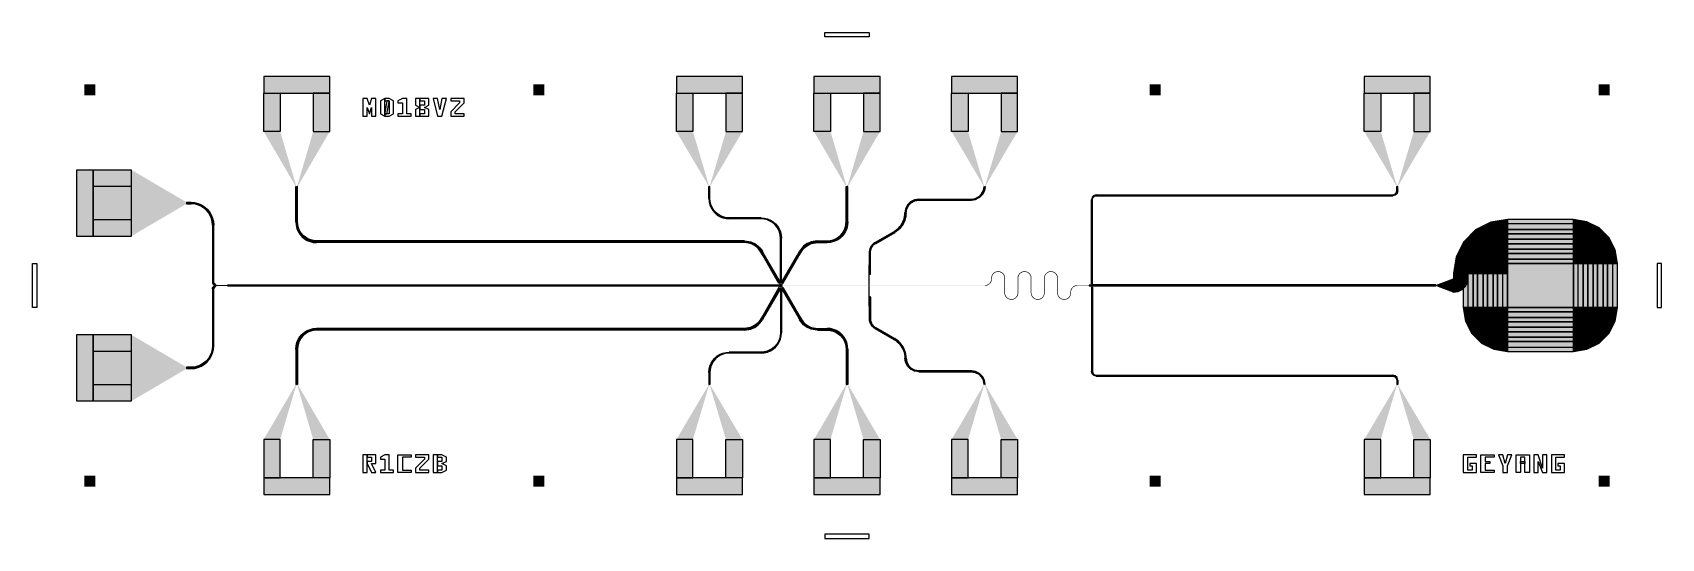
# Model space of a CAD drawing. Extents: x -200 to 7200, y -200 to 2100.
import ezdxf

# ---------------------------------------------------------------- set-up
doc = ezdxf.new("R2010")
doc.units = 0
doc.layers.add('GAP', color=1, linetype='continuous')
doc.layers.add('PIN', color=3, linetype='continuous')

# ---------------------------------------------------------------- blocks, each defined once
blk = doc.blocks.new('R1C2BGAP')
for points in [[(0, 1175), (75, 1175), (75, 1475), (0, 1475), (0, 1175)], [(75, 1175), (250, 1175), (250, 1475), (75, 1475), (75, 1175)], [(500, 1322), (520, 1322), (520, 1328), (500, 1328), (500, 1322)], [(520, 1328), (536.1, 1326.7), (551.8, 1323), (566.8, 1316.8), (580.5, 1308.3), (592.8, 1297.8), (603.3, 1285.5), (611.8, 1271.8), (618, 1256.8), (621.7, 1241.1), (623, 1225), (620, 1225), (618.8, 1240.6), (615.1, 1255.9), (609.1, 1270.4), (600.9, 1283.8), (590.7, 1295.7), (578.8, 1305.9), (565.4, 1314.1), (550.9, 1320.1), (535.6, 1323.8), (520, 1325), (520, 1328)], [(520, 1325), (535.6, 1323.8), (550.9, 1320.1), (565.4, 1314.1), (578.8, 1305.9), (590.7, 1295.7), (600.9, 1283.8), (609.1, 1270.4), (615.1, 1255.9), (618.8, 1240.6), (620, 1225), (617, 1225), (615.8, 1240.2), (612.3, 1255), (606.4, 1269), (598.5, 1282), (588.6, 1293.6), (577, 1303.5), (564, 1311.4), (550, 1317.3), (535.2, 1320.8), (520, 1322), (520, 1325)], [(617, 1225), (617, 965), (623, 965), (623, 1225), (617, 1225)], [(6500, 1250), (6424.3, 1238), (6356, 1203.2), (6301.8, 1149), (6267, 1080.7), (6255, 1005), (6287.5, 1005), (6297.9, 1070.7), (6328.1, 1129.9), (6375.1, 1176.9), (6434.3, 1207.1), (6500, 1217.5), (6500, 1250)], [(6500, 1217.5), (6434.3, 1207.1), (6375.1, 1176.9), (6328.1, 1129.9), (6297.9, 1070.7), (6287.5, 1005), (6320, 1005), (6328.8, 1060.6), (6354.4, 1110.8), (6394.2, 1150.6), (6444.4, 1176.2), (6500, 1185), (6500, 1217.5)], [(6500, 1205), (6438.2, 1195.2), (6382.4, 1166.8), (6338.2, 1122.6), (6309.8, 1066.8), (6300, 1005), (6332.5, 1005), (6340.7, 1056.8), (6364.5, 1103.5), (6401.5, 1140.5), (6448.2, 1164.3), (6500, 1172.5), (6500, 1205)], [(6800, 1250), (6500, 1250), (6500, 1185), (6800, 1185), (6800, 1250)], [(6800, 1205), (6500, 1205), (6500, 1140), (6800, 1140), (6800, 1205)], [(7000, 1050), (6990.2, 1111.8), (6961.8, 1167.6), (6917.6, 1211.8), (6861.8, 1240.2), (6800, 1250), (6800, 1217.5), (6851.8, 1209.3), (6898.5, 1185.5), (6935.5, 1148.5), (6959.3, 1101.8), (6967.5, 1050), (7000, 1050)], [(6967.5, 1050), (6959.3, 1101.8), (6935.5, 1148.5), (6898.5, 1185.5), (6851.8, 1209.3), (6800, 1217.5), (6800, 1185), (6841.7, 1178.4), (6879.4, 1159.2), (6909.2, 1129.4), (6928.4, 1091.7), (6935, 1050), (6967.5, 1050)], [(6955, 1050), (6947.4, 1097.9), (6925.4, 1141.1), (6891.1, 1175.4), (6847.9, 1197.4), (6800, 1205), (6800, 1172.5), (6837.9, 1166.5), (6872, 1149.1), (6899.1, 1122), (6916.5, 1087.9), (6922.5, 1050), (6955, 1050)], [(6500, 1172.5), (6448.2, 1164.3), (6401.5, 1140.5), (6364.5, 1103.5), (6340.7, 1056.8), (6332.5, 1005), (6365, 1005), (6371.6, 1046.7), (6390.8, 1084.4), (6420.6, 1114.2), (6458.3, 1133.4), (6500, 1140), (6500, 1172.5)], [(6500, 1160), (6452.1, 1152.4), (6408.9, 1130.4), (6374.6, 1096.1), (6352.6, 1052.9), (6345, 1005), (6377.5, 1005), (6383.5, 1042.9), (6400.9, 1077), (6428, 1104.1), (6462.1, 1121.5), (6500, 1127.5), (6500, 1160)], [(6500, 1127.5), (6462.1, 1121.5), (6428, 1104.1), (6400.9, 1077), (6383.5, 1042.9), (6377.5, 1005), (6410, 1005), (6414.4, 1032.8), (6427.2, 1057.9), (6447.1, 1077.8), (6472.2, 1090.6), (6500, 1095), (6500, 1127.5)], [(6500, 1115), (6466, 1109.6), (6435.3, 1094), (6411, 1069.7), (6395.4, 1039), (6390, 1005), (6422.5, 1005), (6426.3, 1028.9), (6437.3, 1050.6), (6454.4, 1067.7), (6476.1, 1078.7), (6500, 1082.5), (6500, 1115)], [(6800, 1160), (6500, 1160), (6500, 1095), (6800, 1095), (6800, 1160)], [(6800, 1115), (6500, 1115), (6500, 1050), (6800, 1050), (6800, 1115)], [(6922.5, 1050), (6916.5, 1087.9), (6899.1, 1122), (6872, 1149.1), (6837.9, 1166.5), (6800, 1172.5), (6800, 1140), (6827.8, 1135.6), (6852.9, 1122.8), (6872.8, 1102.9), (6885.6, 1077.8), (6890, 1050), (6922.5, 1050)], [(6910, 1050), (6904.6, 1084), (6889, 1114.7), (6864.7, 1139), (6834, 1154.6), (6800, 1160), (6800, 1127.5), (6823.9, 1123.7), (6845.6, 1112.7), (6862.7, 1095.6), (6873.7, 1073.9), (6877.5, 1050), (6910, 1050)], [(6877.5, 1050), (6873.7, 1073.9), (6862.7, 1095.6), (6845.6, 1112.7), (6823.9, 1123.7), (6800, 1127.5), (6800, 1095), (6813.9, 1092.8), (6826.5, 1086.4), (6836.4, 1076.5), (6842.8, 1063.9), (6845, 1050), (6877.5, 1050)], [(6865, 1050), (6861.8, 1070.1), (6852.6, 1088.2), (6838.2, 1102.6), (6820.1, 1111.8), (6800, 1115), (6800, 1082.5), (6810, 1080.9), (6819.1, 1076.3), (6826.3, 1069.1), (6830.9, 1060), (6832.5, 1050), (6865, 1050)], [(3601.2, 1043), (3601.2, 1044.5), (3598.8, 1044.5), (3598.8, 1043), (3601.2, 1043)], [(3601.2, 951), (3601.2, 1043), (3598.8, 1043), (3598.8, 951), (3601.2, 951)], [(6500, 1082.5), (6476.1, 1078.7), (6454.4, 1067.7), (6437.3, 1050.6), (6426.3, 1028.9), (6422.5, 1005), (6455, 1005), (6457.2, 1018.9), (6463.6, 1031.5), (6473.5, 1041.4), (6486.1, 1047.8), (6500, 1050), (6500, 1082.5)], [(6500, 1070), (6479.9, 1066.8), (6461.8, 1057.6), (6447.4, 1043.2), (6438.2, 1025.1), (6435, 1005), (6467.5, 1005), (6469.1, 1015), (6473.7, 1024.1), (6480.9, 1031.3), (6490, 1035.9), (6500, 1037.5), (6500, 1070)], [(6500, 1037.5), (6490, 1035.9), (6480.9, 1031.3), (6473.7, 1024.1), (6469.1, 1015), (6467.5, 1005), (6500, 1005), (6500, 1005), (6500, 1005), (6500, 1005), (6500, 1005), (6500, 1005), (6500, 1037.5)], [(6800, 1070), (6500, 1070), (6500, 830), (6800, 830), (6800, 1070)], [(6832.5, 1050), (6830.9, 1060), (6826.3, 1069.1), (6819.1, 1076.3), (6810, 1080.9), (6800, 1082.5), (6800, 1050), (6800, 1050), (6800, 1050), (6800, 1050), (6800, 1050), (6800, 1050), (6832.5, 1050)], [(6865, 850), (6865, 1050), (6800, 1050), (6800, 850), (6865, 850)], [(6910, 850), (6910, 1050), (6845, 1050), (6845, 850), (6910, 850)], [(6955, 850), (6955, 1050), (6890, 1050), (6890, 850), (6955, 850)], [(7000, 850), (7000, 1050), (6935, 1050), (6935, 850), (7000, 850)], [(617, 965), (617.2, 963), (617.6, 961), (618.4, 959.1), (619.5, 957.4), (620.8, 955.8), (622.4, 954.5), (624.1, 953.4), (626, 952.6), (628, 952.2), (630, 952), (630, 955), (628.4, 955.1), (626.9, 955.5), (625.5, 956.1), (624.1, 956.9), (622.9, 957.9), (621.9, 959.1), (621.1, 960.5), (620.5, 961.9), (620.1, 963.4), (620, 965), (617, 965)], [(620, 965), (620.1, 963.4), (620.5, 961.9), (621.1, 960.5), (621.9, 959.1), (622.9, 957.9), (624.1, 956.9), (625.5, 956.1), (626.9, 955.5), (628.4, 955.1), (630, 955), (630, 958), (628.9, 958.1), (627.8, 958.3), (626.8, 958.8), (625.9, 959.3), (625.1, 960.1), (624.3, 960.9), (623.8, 961.8), (623.3, 962.8), (623.1, 963.9), (623, 965), (620, 965)], [(6255, 1005), (6255, 982.5), (6320, 982.5), (6320, 1005), (6255, 1005)], [(6320, 982.5), (6316.8, 962.4), (6307.6, 944.3), (6293.2, 929.9), (6275.1, 920.7), (6255, 917.5), (6255, 950), (6265, 951.6), (6274.1, 956.2), (6281.3, 963.4), (6285.9, 972.5), (6287.5, 982.5), (6320, 982.5)], [(6287.5, 982.5), (6285.9, 972.5), (6281.3, 963.4), (6274.1, 956.2), (6265, 951.6), (6255, 950), (6255, 982.5), (6255, 982.5), (6255, 982.5), (6255, 982.5), (6255, 982.5), (6255, 982.5), (6287.5, 982.5)], [(6300, 1005), (6300, 850), (6365, 850), (6365, 1005), (6300, 1005)], [(6345, 1005), (6345, 850), (6410, 850), (6410, 1005), (6345, 1005)], [(6390, 1005), (6390, 850), (6455, 850), (6455, 1005), (6390, 1005)], [(6435, 1005), (6435, 850), (6500, 850), (6500, 1005), (6435, 1005)], [(617, 935), (617.2, 937), (617.6, 939), (618.4, 940.9), (619.5, 942.6), (620.8, 944.2), (622.4, 945.5), (624.1, 946.6), (626, 947.4), (628, 947.8), (630, 948), (630, 945), (628.4, 944.9), (626.9, 944.5), (625.5, 943.9), (624.1, 943.1), (622.9, 942.1), (621.9, 940.9), (621.1, 939.5), (620.5, 938.1), (620.1, 936.6), (620, 935), (617, 935)], [(623, 675), (623, 935), (617, 935), (617, 675), (623, 675)], [(620, 935), (620.1, 936.6), (620.5, 938.1), (621.1, 939.5), (621.9, 940.9), (622.9, 942.1), (624.1, 943.1), (625.5, 943.9), (626.9, 944.5), (628.4, 944.9), (630, 945), (630, 942), (628.9, 941.9), (627.8, 941.7), (626.8, 941.2), (625.9, 940.7), (625.1, 939.9), (624.3, 939.1), (623.8, 938.2), (623.3, 937.2), (623.1, 936.1), (623, 935), (620, 935)], [(686, 948.5), (3196.5, 948.5), (3196.5, 951.5), (686, 951.5), (686, 948.5)], [(3196.5, 948.5), (3196.8, 948.5), (3196.8, 951.5), (3196.5, 951.5), (3196.5, 948.5)], [(3201.5, 950), (3201.5, 950.8), (3201.4, 951.6), (3201.2, 952.4), (3201, 953), (3200.8, 953.5), (3200.5, 953.8), (3200.2, 954), (3199.8, 954), (3199.5, 953.8), (3199.2, 953.5), (3199, 953), (3198.8, 952.4), (3198.6, 951.6), (3198.5, 950.8), (3198.5, 950), (3198.5, 949.2), (3198.6, 948.4), (3198.8, 947.6), (3199, 947), (3199.2, 946.5), (3199.5, 946.2), (3199.8, 946), (3200.2, 946), (3200.5, 946.2), (3200.8, 946.5), (3201, 947), (3201.2, 947.6), (3201.4, 948.4), (3201.5, 949.2), (3201.5, 950)], [(3199.5, 948.5), (3200.5, 948.5), (3200.5, 951.5), (3199.5, 951.5), (3199.5, 948.5)], [(3598.8, 949), (3598.8, 857), (3601.2, 857), (3601.2, 949), (3598.8, 949)], [(4609.6, 951.5), (4599.6, 951.5), (4599.6, 948.5), (4609.6, 948.5), (4609.6, 951.5)], [(4615.1, 951.5), (4610.6, 951.5), (4610.6, 948.5), (4615.1, 948.5), (4615.1, 951.5)], [(6175, 952.3), (4616.1, 952.3), (4616.1, 947.8), (6175, 947.8), (6175, 952.3)], [(3598.8, 857), (3598.8, 855.5), (3601.2, 855.5), (3601.2, 857), (3598.8, 857)], [(6300, 850), (6309.8, 788.2), (6338.2, 732.4), (6382.4, 688.2), (6438.2, 659.8), (6500, 650), (6500, 682.5), (6448.2, 690.7), (6401.5, 714.5), (6364.5, 751.5), (6340.7, 798.2), (6332.5, 850), (6300, 850)], [(6332.5, 850), (6340.7, 798.2), (6364.5, 751.5), (6401.5, 714.5), (6448.2, 690.7), (6500, 682.5), (6500, 715), (6458.3, 721.6), (6420.6, 740.8), (6390.8, 770.6), (6371.6, 808.3), (6365, 850), (6332.5, 850)], [(6345, 850), (6352.6, 802.1), (6374.6, 758.9), (6408.9, 724.6), (6452.1, 702.6), (6500, 695), (6500, 727.5), (6462.1, 733.5), (6428, 750.9), (6400.9, 778), (6383.5, 812.1), (6377.5, 850), (6345, 850)], [(6377.5, 850), (6383.5, 812.1), (6400.9, 778), (6428, 750.9), (6462.1, 733.5), (6500, 727.5), (6500, 760), (6472.2, 764.4), (6447.1, 777.2), (6427.2, 797.1), (6414.4, 822.2), (6410, 850), (6377.5, 850)], [(6390, 850), (6395.4, 816), (6411, 785.3), (6435.3, 761), (6466, 745.4), (6500, 740), (6500, 772.5), (6476.1, 776.3), (6454.4, 787.3), (6437.3, 804.4), (6426.3, 826.1), (6422.5, 850), (6390, 850)], [(6422.5, 850), (6426.3, 826.1), (6437.3, 804.4), (6454.4, 787.3), (6476.1, 776.3), (6500, 772.5), (6500, 805), (6486.1, 807.2), (6473.5, 813.6), (6463.6, 823.5), (6457.2, 836.1), (6455, 850), (6422.5, 850)], [(6435, 850), (6438.2, 829.9), (6447.4, 811.8), (6461.8, 797.4), (6479.9, 788.2), (6500, 785), (6500, 817.5), (6490, 819.1), (6480.9, 823.7), (6473.7, 830.9), (6469.1, 840), (6467.5, 850), (6435, 850)], [(6467.5, 850), (6469.1, 840), (6473.7, 830.9), (6480.9, 823.7), (6490, 819.1), (6500, 817.5), (6500, 850), (6500, 850), (6500, 850), (6500, 850), (6500, 850), (6500, 850), (6467.5, 850)], [(6500, 785), (6800, 785), (6800, 850), (6500, 850), (6500, 785)], [(6800, 785), (6820.1, 788.2), (6838.2, 797.4), (6852.6, 811.8), (6861.8, 829.9), (6865, 850), (6832.5, 850), (6830.9, 840), (6826.3, 830.9), (6819.1, 823.7), (6810, 819.1), (6800, 817.5), (6800, 785)], [(6800, 817.5), (6810, 819.1), (6819.1, 823.7), (6826.3, 830.9), (6830.9, 840), (6832.5, 850), (6800, 850), (6800, 850), (6800, 850), (6800, 850), (6800, 850), (6800, 850), (6800, 817.5)], [(6800, 740), (6834, 745.4), (6864.7, 761), (6889, 785.3), (6904.6, 816), (6910, 850), (6877.5, 850), (6873.7, 826.1), (6862.7, 804.4), (6845.6, 787.3), (6823.9, 776.3), (6800, 772.5), (6800, 740)], [(6800, 772.5), (6823.9, 776.3), (6845.6, 787.3), (6862.7, 804.4), (6873.7, 826.1), (6877.5, 850), (6845, 850), (6842.8, 836.1), (6836.4, 823.5), (6826.5, 813.6), (6813.9, 807.2), (6800, 805), (6800, 772.5)], [(6800, 695), (6847.9, 702.6), (6891.1, 724.6), (6925.4, 758.9), (6947.4, 802.1), (6955, 850), (6922.5, 850), (6916.5, 812.1), (6899.1, 778), (6872, 750.9), (6837.9, 733.5), (6800, 727.5), (6800, 695)], [(6800, 727.5), (6837.9, 733.5), (6872, 750.9), (6899.1, 778), (6916.5, 812.1), (6922.5, 850), (6890, 850), (6885.6, 822.2), (6872.8, 797.1), (6852.9, 777.2), (6827.8, 764.4), (6800, 760), (6800, 727.5)], [(6800, 650), (6861.8, 659.8), (6917.6, 688.2), (6961.8, 732.4), (6990.2, 788.2), (7000, 850), (6967.5, 850), (6959.3, 798.2), (6935.5, 751.5), (6898.5, 714.5), (6851.8, 690.7), (6800, 682.5), (6800, 650)], [(6800, 682.5), (6851.8, 690.7), (6898.5, 714.5), (6935.5, 751.5), (6959.3, 798.2), (6967.5, 850), (6935, 850), (6928.4, 808.3), (6909.2, 770.6), (6879.4, 740.8), (6841.7, 721.6), (6800, 715), (6800, 682.5)], [(6500, 740), (6800, 740), (6800, 805), (6500, 805), (6500, 740)], [(6500, 695), (6800, 695), (6800, 760), (6500, 760), (6500, 695)], [(0, 425), (75, 425), (75, 725), (0, 725), (0, 425)], [(75, 425), (250, 425), (250, 725), (75, 725), (75, 425)], [(520, 572), (536.1, 573.3), (551.8, 577), (566.8, 583.2), (580.5, 591.7), (592.8, 602.2), (603.3, 614.5), (611.8, 628.2), (618, 643.2), (621.7, 658.9), (623, 675), (620, 675), (618.8, 659.4), (615.1, 644.1), (609.1, 629.6), (600.9, 616.2), (590.7, 604.3), (578.8, 594.1), (565.4, 585.9), (550.9, 579.9), (535.6, 576.2), (520, 575), (520, 572)], [(520, 575), (535.6, 576.2), (550.9, 579.9), (565.4, 585.9), (578.8, 594.1), (590.7, 604.3), (600.9, 616.2), (609.1, 629.6), (615.1, 644.1), (618.8, 659.4), (620, 675), (617, 675), (615.8, 659.8), (612.3, 645), (606.4, 631), (598.5, 618), (588.6, 606.4), (577, 596.5), (564, 588.6), (550, 582.7), (535.2, 579.2), (520, 578), (520, 575)], [(6500, 650), (6800, 650), (6800, 715), (6500, 715), (6500, 650)], [(500, 572), (520, 572), (520, 578), (500, 578), (500, 572)]]:
    blk.add_lwpolyline(points)
for points in [[(0, 1175), (75, 1175), (0, 1475), (75, 1475)], [(75, 1175), (250, 1175), (75, 1475), (250, 1475)], [(250, 1325), (500, 1325), (250, 1475), (500, 1328)], [(250, 1325), (500, 1325), (250, 1175), (500, 1322)], [(500, 1322), (520, 1322), (500, 1328), (520, 1328)], [(520, 1325), (520, 1328), (535.6, 1323.8), (536.1, 1326.7)], [(520, 1322), (520, 1325), (535.2, 1320.8), (535.6, 1323.8)], [(535.2, 1320.8), (535.6, 1323.8), (550, 1317.3), (550.9, 1320.1)], [(535.6, 1323.8), (536.1, 1326.7), (550.9, 1320.1), (551.8, 1323)], [(550, 1317.3), (550.9, 1320.1), (564, 1311.4), (565.4, 1314.1)], [(550.9, 1320.1), (551.8, 1323), (565.4, 1314.1), (566.8, 1316.8)], [(564, 1311.4), (565.4, 1314.1), (577, 1303.5), (578.8, 1305.9)], [(565.4, 1314.1), (566.8, 1316.8), (578.8, 1305.9), (580.5, 1308.3)], [(577, 1303.5), (578.8, 1305.9), (588.6, 1293.6), (590.7, 1295.7)], [(578.8, 1305.9), (580.5, 1308.3), (590.7, 1295.7), (592.8, 1297.8)], [(588.6, 1293.6), (590.7, 1295.7), (598.5, 1282), (600.9, 1283.8)], [(590.7, 1295.7), (592.8, 1297.8), (600.9, 1283.8), (603.3, 1285.5)], [(598.5, 1282), (600.9, 1283.8), (606.4, 1269), (609.1, 1270.4)], [(600.9, 1283.8), (603.3, 1285.5), (609.1, 1270.4), (611.8, 1271.8)], [(606.4, 1269), (609.1, 1270.4), (612.3, 1255), (615.1, 1255.9)], [(609.1, 1270.4), (611.8, 1271.8), (615.1, 1255.9), (618, 1256.8)], [(612.3, 1255), (615.1, 1255.9), (615.8, 1240.2), (618.8, 1240.6)], [(615.1, 1255.9), (618, 1256.8), (618.8, 1240.6), (621.7, 1241.1)], [(615.8, 1240.2), (618.8, 1240.6), (617, 1225), (620, 1225)], [(617, 1225), (617, 965), (623, 1225), (623, 965)], [(618.8, 1240.6), (621.7, 1241.1), (620, 1225), (623, 1225)], [(6375.1, 1176.9), (6356, 1203.2), (6328.1, 1129.9), (6301.8, 1149)], [(6434.3, 1207.1), (6424.3, 1238), (6375.1, 1176.9), (6356, 1203.2)], [(6444.4, 1176.2), (6434.3, 1207.1), (6394.2, 1150.6), (6375.1, 1176.9)], [(6448.2, 1164.3), (6438.2, 1195.2), (6401.5, 1140.5), (6382.4, 1166.8)], [(6500, 1217.5), (6500, 1250), (6434.3, 1207.1), (6424.3, 1238)], [(6500, 1185), (6500, 1217.5), (6444.4, 1176.2), (6434.3, 1207.1)], [(6500, 1172.5), (6500, 1205), (6448.2, 1164.3), (6438.2, 1195.2)], [(6800, 1250), (6500, 1250), (6800, 1185), (6500, 1185)], [(6800, 1205), (6500, 1205), (6800, 1140), (6500, 1140)], [(6851.8, 1209.3), (6861.8, 1240.2), (6800, 1217.5), (6800, 1250)], [(6841.7, 1178.4), (6851.8, 1209.3), (6800, 1185), (6800, 1217.5)], [(6837.9, 1166.5), (6847.9, 1197.4), (6800, 1172.5), (6800, 1205)], [(6872, 1149.1), (6891.1, 1175.4), (6837.9, 1166.5), (6847.9, 1197.4)], [(6879.4, 1159.2), (6898.5, 1185.5), (6841.7, 1178.4), (6851.8, 1209.3)], [(6898.5, 1185.5), (6917.6, 1211.8), (6851.8, 1209.3), (6861.8, 1240.2)], [(6909.2, 1129.4), (6935.5, 1148.5), (6879.4, 1159.2), (6898.5, 1185.5)], [(6935.5, 1148.5), (6961.8, 1167.6), (6898.5, 1185.5), (6917.6, 1211.8)], [(6328.1, 1129.9), (6301.8, 1149), (6297.9, 1070.7), (6267, 1080.7)], [(6354.4, 1110.8), (6328.1, 1129.9), (6328.8, 1060.6), (6297.9, 1070.7)], [(6364.5, 1103.5), (6338.2, 1122.6), (6340.7, 1056.8), (6309.8, 1066.8)], [(6394.2, 1150.6), (6375.1, 1176.9), (6354.4, 1110.8), (6328.1, 1129.9)], [(6401.5, 1140.5), (6382.4, 1166.8), (6364.5, 1103.5), (6338.2, 1122.6)], [(6420.6, 1114.2), (6401.5, 1140.5), (6390.8, 1084.4), (6364.5, 1103.5)], [(6428, 1104.1), (6408.9, 1130.4), (6400.9, 1077), (6374.6, 1096.1)], [(6458.3, 1133.4), (6448.2, 1164.3), (6420.6, 1114.2), (6401.5, 1140.5)], [(6462.1, 1121.5), (6452.1, 1152.4), (6428, 1104.1), (6408.9, 1130.4)], [(6472.2, 1090.6), (6462.1, 1121.5), (6447.1, 1077.8), (6428, 1104.1)], [(6500, 1140), (6500, 1172.5), (6458.3, 1133.4), (6448.2, 1164.3)], [(6500, 1127.5), (6500, 1160), (6462.1, 1121.5), (6452.1, 1152.4)], [(6500, 1095), (6500, 1127.5), (6472.2, 1090.6), (6462.1, 1121.5)], [(6500, 1082.5), (6500, 1115), (6476.1, 1078.7), (6466, 1109.6)], [(6800, 1160), (6500, 1160), (6800, 1095), (6500, 1095)], [(6800, 1115), (6500, 1115), (6800, 1050), (6500, 1050)], [(6827.8, 1135.6), (6837.9, 1166.5), (6800, 1140), (6800, 1172.5)], [(6823.9, 1123.7), (6834, 1154.6), (6800, 1127.5), (6800, 1160)], [(6813.9, 1092.8), (6823.9, 1123.7), (6800, 1095), (6800, 1127.5)], [(6810, 1080.9), (6820.1, 1111.8), (6800, 1082.5), (6800, 1115)], [(6819.1, 1076.3), (6838.2, 1102.6), (6810, 1080.9), (6820.1, 1111.8)], [(6826.5, 1086.4), (6845.6, 1112.7), (6813.9, 1092.8), (6823.9, 1123.7)], [(6845.6, 1112.7), (6864.7, 1139), (6823.9, 1123.7), (6834, 1154.6)], [(6836.4, 1076.5), (6862.7, 1095.6), (6826.5, 1086.4), (6845.6, 1112.7)], [(6852.9, 1122.8), (6872, 1149.1), (6827.8, 1135.6), (6837.9, 1166.5)], [(6862.7, 1095.6), (6889, 1114.7), (6845.6, 1112.7), (6864.7, 1139)], [(6872.8, 1102.9), (6899.1, 1122), (6852.9, 1122.8), (6872, 1149.1)], [(6873.7, 1073.9), (6904.6, 1084), (6862.7, 1095.6), (6889, 1114.7)], [(6899.1, 1122), (6925.4, 1141.1), (6872, 1149.1), (6891.1, 1175.4)], [(6885.6, 1077.8), (6916.5, 1087.9), (6872.8, 1102.9), (6899.1, 1122)], [(6916.5, 1087.9), (6947.4, 1097.9), (6899.1, 1122), (6925.4, 1141.1)], [(6928.4, 1091.7), (6959.3, 1101.8), (6909.2, 1129.4), (6935.5, 1148.5)], [(6959.3, 1101.8), (6990.2, 1111.8), (6935.5, 1148.5), (6961.8, 1167.6)], [(6967.5, 1050), (7000, 1050), (6959.3, 1101.8), (6990.2, 1111.8)], [(3601.2, 1043), (3601.2, 1044.5), (3598.8, 1043), (3598.8, 1044.5)], [(3601.2, 951), (3601.2, 1043), (3598.8, 951), (3598.8, 1043)], [(6297.9, 1070.7), (6267, 1080.7), (6287.5, 1005), (6255, 1005)], [(6328.8, 1060.6), (6297.9, 1070.7), (6320, 1005), (6287.5, 1005)], [(6340.7, 1056.8), (6309.8, 1066.8), (6332.5, 1005), (6300, 1005)], [(6371.6, 1046.7), (6340.7, 1056.8), (6365, 1005), (6332.5, 1005)], [(6390.8, 1084.4), (6364.5, 1103.5), (6371.6, 1046.7), (6340.7, 1056.8)], [(6383.5, 1042.9), (6352.6, 1052.9), (6377.5, 1005), (6345, 1005)], [(6400.9, 1077), (6374.6, 1096.1), (6383.5, 1042.9), (6352.6, 1052.9)], [(6414.4, 1032.8), (6383.5, 1042.9), (6410, 1005), (6377.5, 1005)], [(6427.2, 1057.9), (6400.9, 1077), (6414.4, 1032.8), (6383.5, 1042.9)], [(6426.3, 1028.9), (6395.4, 1039), (6422.5, 1005), (6390, 1005)], [(6437.3, 1050.6), (6411, 1069.7), (6426.3, 1028.9), (6395.4, 1039)], [(6447.1, 1077.8), (6428, 1104.1), (6427.2, 1057.9), (6400.9, 1077)], [(6454.4, 1067.7), (6435.3, 1094), (6437.3, 1050.6), (6411, 1069.7)], [(6463.6, 1031.5), (6437.3, 1050.6), (6457.2, 1018.9), (6426.3, 1028.9)], [(6476.1, 1078.7), (6466, 1109.6), (6454.4, 1067.7), (6435.3, 1094)], [(6473.5, 1041.4), (6454.4, 1067.7), (6463.6, 1031.5), (6437.3, 1050.6)], [(6473.7, 1024.1), (6447.4, 1043.2), (6469.1, 1015), (6438.2, 1025.1)], [(6480.9, 1031.3), (6461.8, 1057.6), (6473.7, 1024.1), (6447.4, 1043.2)], [(6486.1, 1047.8), (6476.1, 1078.7), (6473.5, 1041.4), (6454.4, 1067.7)], [(6490, 1035.9), (6479.9, 1066.8), (6480.9, 1031.3), (6461.8, 1057.6)], [(6500, 1050), (6500, 1082.5), (6486.1, 1047.8), (6476.1, 1078.7)], [(6500, 1037.5), (6500, 1070), (6490, 1035.9), (6479.9, 1066.8)], [(6500, 1005), (6500, 1037.5), (6500, 1005), (6490, 1035.9)], [(6800, 1070), (6500, 1070), (6800, 830), (6500, 830)], [(6800, 1050), (6810, 1080.9), (6800, 1050), (6800, 1082.5)], [(6800, 1050), (6819.1, 1076.3), (6800, 1050), (6810, 1080.9)], [(6800, 1050), (6826.3, 1069.1), (6800, 1050), (6819.1, 1076.3)], [(6800, 1050), (6830.9, 1060), (6800, 1050), (6826.3, 1069.1)], [(6800, 1050), (6832.5, 1050), (6800, 1050), (6830.9, 1060)], [(6865, 850), (6865, 1050), (6800, 850), (6800, 1050)], [(6826.3, 1069.1), (6852.6, 1088.2), (6819.1, 1076.3), (6838.2, 1102.6)], [(6830.9, 1060), (6861.8, 1070.1), (6826.3, 1069.1), (6852.6, 1088.2)], [(6832.5, 1050), (6865, 1050), (6830.9, 1060), (6861.8, 1070.1)], [(6842.8, 1063.9), (6873.7, 1073.9), (6836.4, 1076.5), (6862.7, 1095.6)], [(6845, 1050), (6877.5, 1050), (6842.8, 1063.9), (6873.7, 1073.9)], [(6910, 850), (6910, 1050), (6845, 850), (6845, 1050)], [(6877.5, 1050), (6910, 1050), (6873.7, 1073.9), (6904.6, 1084)], [(6890, 1050), (6922.5, 1050), (6885.6, 1077.8), (6916.5, 1087.9)], [(6955, 850), (6955, 1050), (6890, 850), (6890, 1050)], [(6922.5, 1050), (6955, 1050), (6916.5, 1087.9), (6947.4, 1097.9)], [(6935, 1050), (6967.5, 1050), (6928.4, 1091.7), (6959.3, 1101.8)], [(7000, 850), (7000, 1050), (6935, 850), (6935, 1050)], [(620, 965), (617, 965), (620.1, 963.4), (617.2, 963)], [(620.1, 963.4), (617.2, 963), (620.5, 961.9), (617.6, 961)], [(623, 965), (620, 965), (623.1, 963.9), (620.1, 963.4)], [(623.1, 963.9), (620.1, 963.4), (623.3, 962.8), (620.5, 961.9)], [(623.3, 962.8), (620.5, 961.9), (623.8, 961.8), (621.1, 960.5)], [(4148.8, 962), (4148.8, 962), (4147.8, 960.9)], [(4148.8, 962), (4151.1, 960.2), (4147.8, 960.9), (4150, 958.9)], [(4149.7, 963.2), (4149.7, 963.2), (4148.8, 962)], [(4149.7, 963.2), (4152.1, 961.5), (4148.8, 962), (4151.1, 960.2)], [(4150.5, 964.5), (4150.5, 964.5), (4149.7, 963.2)], [(4150.5, 964.5), (4153, 962.9), (4149.7, 963.2), (4152.1, 961.5)], [(4151.3, 965.7), (4151.3, 965.7), (4150.5, 964.5)], [(4151.3, 965.7), (4153.9, 964.3), (4150.5, 964.5), (4153, 962.9)], [(4152, 967), (4152, 967), (4151.3, 965.7)], [(4152, 967), (4154.6, 965.7), (4151.3, 965.7), (4153.9, 964.3)], [(4152.7, 968.4), (4152.7, 968.4), (4152, 967)], [(4152.7, 968.4), (4155.4, 967.2), (4152, 967), (4154.6, 965.7)], [(4153, 962.9), (4153, 962.9), (4152.1, 961.5)], [(4153.2, 969.8), (4153.2, 969.8), (4152.7, 968.4)], [(4153.2, 969.8), (4156, 968.7), (4152.7, 968.4), (4155.4, 967.2)], [(4153.9, 964.3), (4153.9, 964.3), (4153, 962.9)], [(4153.7, 971.2), (4153.7, 971.2), (4153.2, 969.8)], [(4153.7, 971.2), (4156.5, 970.3), (4153.2, 969.8), (4156, 968.7)], [(4154.2, 972.6), (4154.2, 972.6), (4153.7, 971.2)], [(4154.2, 972.6), (4157, 971.9), (4153.7, 971.2), (4156.5, 970.3)], [(4154.6, 965.7), (4154.6, 965.7), (4153.9, 964.3)], [(4154.5, 974.1), (4154.5, 974.1), (4154.2, 972.6)], [(4154.5, 974.1), (4157.4, 973.5), (4154.2, 972.6), (4157, 971.9)], [(4154.8, 975.5), (4154.8, 975.5), (4154.5, 974.1)], [(4154.8, 975.5), (4157.7, 975.1), (4154.5, 974.1), (4157.4, 973.5)], [(4155.4, 967.2), (4155.4, 967.2), (4154.6, 965.7)], [(4155, 977), (4155, 977), (4154.8, 975.5)], [(4155, 977), (4157.9, 976.7), (4154.8, 975.5), (4157.7, 975.1)], [(4155.1, 978.5), (4155.1, 978.5), (4155, 977)], [(4155.1, 978.5), (4158, 978.4), (4155, 977), (4157.9, 976.7)], [(4155.3, 986.6), (4155.3, 986.6), (4155.1, 983.4)], [(4158.2, 986.3), (4155.3, 986.6), (4158.1, 983.4), (4155.1, 983.4)], [(4155.1, 983.4), (4155.1, 980), (4158.1, 983.4), (4158.1, 980)], [(4155.1, 980), (4155.1, 980), (4155.1, 978.5)], [(4155.1, 980), (4158.1, 980), (4155.1, 978.5), (4158, 978.4)], [(4155.8, 989.9), (4155.8, 989.9), (4155.3, 986.6)], [(4158.7, 989.3), (4155.8, 989.9), (4158.2, 986.3), (4155.3, 986.6)], [(4156, 968.7), (4156, 968.7), (4155.4, 967.2)], [(4156.7, 993.1), (4156.7, 993.1), (4155.8, 989.9)], [(4159.5, 992.2), (4156.7, 993.1), (4158.7, 989.3), (4155.8, 989.9)], [(4156.5, 970.3), (4156.5, 970.3), (4156, 968.7)], [(4157, 971.9), (4157, 971.9), (4156.5, 970.3)], [(4157.9, 996.2), (4157.9, 996.2), (4156.7, 993.1)], [(4160.5, 995), (4157.9, 996.2), (4159.5, 992.2), (4156.7, 993.1)], [(4157.4, 973.5), (4157.4, 973.5), (4157, 971.9)], [(4157.7, 975.1), (4157.7, 975.1), (4157.4, 973.5)], [(4157.9, 976.7), (4157.9, 976.7), (4157.7, 975.1)], [(4159.4, 999.1), (4159.4, 999.1), (4157.9, 996.2)], [(4161.9, 997.6), (4159.4, 999.1), (4160.5, 995), (4157.9, 996.2)], [(4158, 978.4), (4158, 978.4), (4157.9, 976.7)], [(4158.1, 980), (4158.1, 980), (4158, 978.4)], [(4158.2, 986.3), (4158.2, 986.3), (4158.1, 983.4)], [(4158.7, 989.3), (4158.7, 989.3), (4158.2, 986.3)], [(4159.5, 992.2), (4159.5, 992.2), (4158.7, 989.3)], [(4161.2, 1001.9), (4161.2, 1001.9), (4159.4, 999.1)], [(4163.5, 1000.1), (4161.2, 1001.9), (4161.9, 997.6), (4159.4, 999.1)], [(4160.5, 995), (4160.5, 995), (4159.5, 992.2)], [(4161.9, 997.6), (4161.9, 997.6), (4160.5, 995)], [(4163.2, 1004.4), (4163.2, 1004.4), (4161.2, 1001.9)], [(4165.4, 1002.4), (4163.2, 1004.4), (4163.5, 1000.1), (4161.2, 1001.9)], [(4163.5, 1000.1), (4163.5, 1000.1), (4161.9, 997.6)], [(4165.6, 1006.7), (4165.6, 1006.7), (4163.2, 1004.4)], [(4167.5, 1004.6), (4165.6, 1006.7), (4165.4, 1002.4), (4163.2, 1004.4)], [(4165.4, 1002.4), (4165.4, 1002.4), (4163.5, 1000.1)], [(4167.5, 1004.6), (4167.5, 1004.6), (4165.4, 1002.4)], [(4168.1, 1008.8), (4168.1, 1008.8), (4165.6, 1006.7)], [(4169.8, 1006.4), (4168.1, 1008.8), (4167.5, 1004.6), (4165.6, 1006.7)], [(4169.8, 1006.4), (4169.8, 1006.4), (4167.5, 1004.6)], [(4170.9, 1010.6), (4170.9, 1010.6), (4168.1, 1008.8)], [(4172.3, 1008.1), (4170.9, 1010.6), (4169.8, 1006.4), (4168.1, 1008.8)], [(4172.3, 1008.1), (4172.3, 1008.1), (4169.8, 1006.4)], [(4173.8, 1012.1), (4173.8, 1012.1), (4170.9, 1010.6)], [(4175, 1009.4), (4173.8, 1012.1), (4172.3, 1008.1), (4170.9, 1010.6)], [(4175, 1009.4), (4175, 1009.4), (4172.3, 1008.1)], [(4176.9, 1013.3), (4176.9, 1013.3), (4173.8, 1012.1)], [(4177.8, 1010.5), (4176.9, 1013.3), (4175, 1009.4), (4173.8, 1012.1)], [(4177.8, 1010.5), (4177.8, 1010.5), (4175, 1009.4)], [(4180.1, 1014.1), (4180.1, 1014.1), (4176.9, 1013.3)], [(4180.7, 1011.3), (4180.1, 1014.1), (4177.8, 1010.5), (4176.9, 1013.3)], [(4180.7, 1011.3), (4180.7, 1011.3), (4177.8, 1010.5)], [(4183.3, 1014.7), (4183.3, 1014.7), (4180.1, 1014.1)], [(4183.6, 1011.7), (4183.3, 1014.7), (4180.7, 1011.3), (4180.1, 1014.1)], [(4183.6, 1011.7), (4183.6, 1011.7), (4180.7, 1011.3)], [(4186.6, 1014.8), (4186.6, 1014.8), (4183.3, 1014.7)], [(4186.6, 1011.9), (4186.6, 1014.8), (4183.6, 1011.7), (4183.3, 1014.7)], [(4186.6, 1011.9), (4186.6, 1011.9), (4183.6, 1011.7)], [(4189.9, 1014.7), (4189.9, 1014.7), (4186.6, 1014.8)], [(4189.6, 1011.7), (4189.9, 1014.7), (4186.6, 1011.9), (4186.6, 1014.8)], [(4189.6, 1011.7), (4189.6, 1011.7), (4186.6, 1011.9)], [(4192.5, 1011.3), (4193.2, 1014.1), (4189.6, 1011.7), (4189.9, 1014.7)], [(4192.5, 1011.3), (4192.5, 1011.3), (4189.6, 1011.7)], [(4193.2, 1014.1), (4193.2, 1014.1), (4189.9, 1014.7)], [(4195.4, 1010.5), (4196.3, 1013.3), (4192.5, 1011.3), (4193.2, 1014.1)], [(4195.4, 1010.5), (4195.4, 1010.5), (4192.5, 1011.3)], [(4196.3, 1013.3), (4196.3, 1013.3), (4193.2, 1014.1)], [(4198.2, 1009.4), (4199.4, 1012.1), (4195.4, 1010.5), (4196.3, 1013.3)], [(4198.2, 1009.4), (4198.2, 1009.4), (4195.4, 1010.5)], [(4199.4, 1012.1), (4199.4, 1012.1), (4196.3, 1013.3)], [(4200.9, 1008.1), (4202.3, 1010.6), (4198.2, 1009.4), (4199.4, 1012.1)], [(4200.9, 1008.1), (4200.9, 1008.1), (4198.2, 1009.4)], [(4202.3, 1010.6), (4202.3, 1010.6), (4199.4, 1012.1)], [(4203.4, 1006.4), (4205.1, 1008.8), (4200.9, 1008.1), (4202.3, 1010.6)], [(4203.4, 1006.4), (4203.4, 1006.4), (4200.9, 1008.1)], [(4205.1, 1008.8), (4205.1, 1008.8), (4202.3, 1010.6)], [(4205.7, 1004.6), (4207.7, 1006.7), (4203.4, 1006.4), (4205.1, 1008.8)], [(4205.7, 1004.6), (4205.7, 1004.6), (4203.4, 1006.4)], [(4207.7, 1006.7), (4207.7, 1006.7), (4205.1, 1008.8)], [(4207.8, 1002.4), (4210, 1004.4), (4205.7, 1004.6), (4207.7, 1006.7)], [(4207.8, 1002.4), (4207.8, 1002.4), (4205.7, 1004.6)], [(4210, 1004.4), (4210, 1004.4), (4207.7, 1006.7)], [(4209.7, 1000.1), (4212.1, 1001.9), (4207.8, 1002.4), (4210, 1004.4)], [(4209.7, 1000.1), (4209.7, 1000.1), (4207.8, 1002.4)], [(4211.3, 997.6), (4213.9, 999.1), (4209.7, 1000.1), (4212.1, 1001.9)], [(4211.3, 997.6), (4211.3, 997.6), (4209.7, 1000.1)], [(4212.1, 1001.9), (4212.1, 1001.9), (4210, 1004.4)], [(4212.7, 995), (4215.4, 996.2), (4211.3, 997.6), (4213.9, 999.1)], [(4212.7, 995), (4212.7, 995), (4211.3, 997.6)], [(4213.9, 999.1), (4213.9, 999.1), (4212.1, 1001.9)], [(4213.7, 992.2), (4216.5, 993.1), (4212.7, 995), (4215.4, 996.2)], [(4213.7, 992.2), (4213.7, 992.2), (4212.7, 995)], [(4214.5, 989.3), (4217.4, 989.9), (4213.7, 992.2), (4216.5, 993.1)], [(4214.5, 989.3), (4214.5, 989.3), (4213.7, 992.2)], [(4215.4, 996.2), (4215.4, 996.2), (4213.9, 999.1)], [(4215, 986.3), (4217.9, 986.6), (4214.5, 989.3), (4217.4, 989.9)], [(4215, 986.3), (4215, 986.3), (4214.5, 989.3)], [(4215.1, 983.4), (4218.1, 983.4), (4215, 986.3), (4217.9, 986.6)], [(4215.1, 983.4), (4215.1, 983.4), (4215, 986.3)], [(4218.1, 916.6), (4218.1, 983.4), (4215.1, 916.6), (4215.1, 983.4)], [(4216.5, 993.1), (4216.5, 993.1), (4215.4, 996.2)], [(4217.4, 989.9), (4217.4, 989.9), (4216.5, 993.1)], [(4217.9, 986.6), (4217.9, 986.6), (4217.4, 989.9)], [(4218.1, 983.4), (4218.1, 983.4), (4217.9, 986.6)], [(4275.3, 986.6), (4275.3, 986.6), (4275.1, 983.4)], [(4278.2, 986.3), (4275.3, 986.6), (4278.1, 983.4), (4275.1, 983.4)], [(4275.1, 983.4), (4275.1, 916.6), (4278.1, 983.4), (4278.1, 916.6)], [(4275.8, 989.9), (4275.8, 989.9), (4275.3, 986.6)], [(4278.7, 989.3), (4275.8, 989.9), (4278.2, 986.3), (4275.3, 986.6)], [(4276.7, 993.1), (4276.7, 993.1), (4275.8, 989.9)], [(4279.5, 992.2), (4276.7, 993.1), (4278.7, 989.3), (4275.8, 989.9)], [(4277.9, 996.2), (4277.9, 996.2), (4276.7, 993.1)], [(4280.5, 995), (4277.9, 996.2), (4279.5, 992.2), (4276.7, 993.1)], [(4279.4, 999.1), (4279.4, 999.1), (4277.9, 996.2)], [(4281.9, 997.6), (4279.4, 999.1), (4280.5, 995), (4277.9, 996.2)], [(4278.2, 986.3), (4278.2, 986.3), (4278.1, 983.4)], [(4278.7, 989.3), (4278.7, 989.3), (4278.2, 986.3)], [(4279.5, 992.2), (4279.5, 992.2), (4278.7, 989.3)], [(4281.2, 1001.9), (4281.2, 1001.9), (4279.4, 999.1)], [(4283.5, 1000.1), (4281.2, 1001.9), (4281.9, 997.6), (4279.4, 999.1)], [(4280.5, 995), (4280.5, 995), (4279.5, 992.2)], [(4281.9, 997.6), (4281.9, 997.6), (4280.5, 995)], [(4283.2, 1004.4), (4283.2, 1004.4), (4281.2, 1001.9)], [(4285.4, 1002.4), (4283.2, 1004.4), (4283.5, 1000.1), (4281.2, 1001.9)], [(4283.5, 1000.1), (4283.5, 1000.1), (4281.9, 997.6)], [(4285.6, 1006.7), (4285.6, 1006.7), (4283.2, 1004.4)], [(4287.5, 1004.6), (4285.6, 1006.7), (4285.4, 1002.4), (4283.2, 1004.4)], [(4285.4, 1002.4), (4285.4, 1002.4), (4283.5, 1000.1)], [(4287.5, 1004.6), (4287.5, 1004.6), (4285.4, 1002.4)], [(4288.1, 1008.8), (4288.1, 1008.8), (4285.6, 1006.7)], [(4289.8, 1006.4), (4288.1, 1008.8), (4287.5, 1004.6), (4285.6, 1006.7)], [(4289.8, 1006.4), (4289.8, 1006.4), (4287.5, 1004.6)], [(4290.9, 1010.6), (4290.9, 1010.6), (4288.1, 1008.8)], [(4292.3, 1008.1), (4290.9, 1010.6), (4289.8, 1006.4), (4288.1, 1008.8)], [(4292.3, 1008.1), (4292.3, 1008.1), (4289.8, 1006.4)], [(4293.8, 1012.1), (4293.8, 1012.1), (4290.9, 1010.6)], [(4295, 1009.4), (4293.8, 1012.1), (4292.3, 1008.1), (4290.9, 1010.6)], [(4295, 1009.4), (4295, 1009.4), (4292.3, 1008.1)], [(4296.9, 1013.3), (4296.9, 1013.3), (4293.8, 1012.1)], [(4297.8, 1010.5), (4296.9, 1013.3), (4295, 1009.4), (4293.8, 1012.1)], [(4297.8, 1010.5), (4297.8, 1010.5), (4295, 1009.4)], [(4300.1, 1014.1), (4300.1, 1014.1), (4296.9, 1013.3)], [(4300.7, 1011.3), (4300.1, 1014.1), (4297.8, 1010.5), (4296.9, 1013.3)], [(4300.7, 1011.3), (4300.7, 1011.3), (4297.8, 1010.5)], [(4303.3, 1014.7), (4303.3, 1014.7), (4300.1, 1014.1)], [(4303.6, 1011.7), (4303.3, 1014.7), (4300.7, 1011.3), (4300.1, 1014.1)], [(4303.6, 1011.7), (4303.6, 1011.7), (4300.7, 1011.3)], [(4306.6, 1014.8), (4306.6, 1014.8), (4303.3, 1014.7)], [(4306.6, 1011.9), (4306.6, 1014.8), (4303.6, 1011.7), (4303.3, 1014.7)], [(4306.6, 1011.9), (4306.6, 1011.9), (4303.6, 1011.7)], [(4309.9, 1014.7), (4309.9, 1014.7), (4306.6, 1014.8)], [(4309.6, 1011.7), (4309.9, 1014.7), (4306.6, 1011.9), (4306.6, 1014.8)], [(4309.6, 1011.7), (4309.6, 1011.7), (4306.6, 1011.9)], [(4312.5, 1011.3), (4313.2, 1014.1), (4309.6, 1011.7), (4309.9, 1014.7)], [(4312.5, 1011.3), (4312.5, 1011.3), (4309.6, 1011.7)], [(4313.2, 1014.1), (4313.2, 1014.1), (4309.9, 1014.7)], [(4315.4, 1010.5), (4316.3, 1013.3), (4312.5, 1011.3), (4313.2, 1014.1)], [(4315.4, 1010.5), (4315.4, 1010.5), (4312.5, 1011.3)], [(4316.3, 1013.3), (4316.3, 1013.3), (4313.2, 1014.1)], [(4318.2, 1009.4), (4319.4, 1012.1), (4315.4, 1010.5), (4316.3, 1013.3)], [(4318.2, 1009.4), (4318.2, 1009.4), (4315.4, 1010.5)], [(4319.4, 1012.1), (4319.4, 1012.1), (4316.3, 1013.3)], [(4320.9, 1008.1), (4322.3, 1010.6), (4318.2, 1009.4), (4319.4, 1012.1)], [(4320.9, 1008.1), (4320.9, 1008.1), (4318.2, 1009.4)], [(4322.3, 1010.6), (4322.3, 1010.6), (4319.4, 1012.1)], [(4323.4, 1006.4), (4325.1, 1008.8), (4320.9, 1008.1), (4322.3, 1010.6)], [(4323.4, 1006.4), (4323.4, 1006.4), (4320.9, 1008.1)], [(4325.1, 1008.8), (4325.1, 1008.8), (4322.3, 1010.6)], [(4325.7, 1004.6), (4327.7, 1006.7), (4323.4, 1006.4), (4325.1, 1008.8)], [(4325.7, 1004.6), (4325.7, 1004.6), (4323.4, 1006.4)], [(4327.7, 1006.7), (4327.7, 1006.7), (4325.1, 1008.8)], [(4327.8, 1002.4), (4330, 1004.4), (4325.7, 1004.6), (4327.7, 1006.7)], [(4327.8, 1002.4), (4327.8, 1002.4), (4325.7, 1004.6)], [(4330, 1004.4), (4330, 1004.4), (4327.7, 1006.7)], [(4329.7, 1000.1), (4332.1, 1001.9), (4327.8, 1002.4), (4330, 1004.4)], [(4329.7, 1000.1), (4329.7, 1000.1), (4327.8, 1002.4)], [(4331.3, 997.6), (4333.9, 999.1), (4329.7, 1000.1), (4332.1, 1001.9)], [(4331.3, 997.6), (4331.3, 997.6), (4329.7, 1000.1)], [(4332.1, 1001.9), (4332.1, 1001.9), (4330, 1004.4)], [(4332.7, 995), (4335.4, 996.2), (4331.3, 997.6), (4333.9, 999.1)], [(4332.7, 995), (4332.7, 995), (4331.3, 997.6)], [(4333.9, 999.1), (4333.9, 999.1), (4332.1, 1001.9)], [(4333.7, 992.2), (4336.5, 993.1), (4332.7, 995), (4335.4, 996.2)], [(4333.7, 992.2), (4333.7, 992.2), (4332.7, 995)], [(4334.5, 989.3), (4337.4, 989.9), (4333.7, 992.2), (4336.5, 993.1)], [(4334.5, 989.3), (4334.5, 989.3), (4333.7, 992.2)], [(4335.4, 996.2), (4335.4, 996.2), (4333.9, 999.1)], [(4335, 986.3), (4337.9, 986.6), (4334.5, 989.3), (4337.4, 989.9)], [(4335, 986.3), (4335, 986.3), (4334.5, 989.3)], [(4335.1, 983.4), (4338.1, 983.4), (4335, 986.3), (4337.9, 986.6)], [(4335.1, 983.4), (4335.1, 983.4), (4335, 986.3)], [(4338.1, 916.6), (4338.1, 983.4), (4335.1, 916.6), (4335.1, 983.4)], [(4336.5, 993.1), (4336.5, 993.1), (4335.4, 996.2)], [(4337.4, 989.9), (4337.4, 989.9), (4336.5, 993.1)], [(4337.9, 986.6), (4337.9, 986.6), (4337.4, 989.9)], [(4338.1, 983.4), (4338.1, 983.4), (4337.9, 986.6)], [(4395.3, 986.6), (4395.3, 986.6), (4395.1, 983.4)], [(4398.2, 986.3), (4395.3, 986.6), (4398.1, 983.4), (4395.1, 983.4)], [(4395.1, 983.4), (4395.1, 916.6), (4398.1, 983.4), (4398.1, 916.6)], [(4395.8, 989.9), (4395.8, 989.9), (4395.3, 986.6)], [(4398.7, 989.3), (4395.8, 989.9), (4398.2, 986.3), (4395.3, 986.6)], [(4396.7, 993.1), (4396.7, 993.1), (4395.8, 989.9)], [(4399.5, 992.2), (4396.7, 993.1), (4398.7, 989.3), (4395.8, 989.9)], [(4397.9, 996.2), (4397.9, 996.2), (4396.7, 993.1)], [(4400.5, 995), (4397.9, 996.2), (4399.5, 992.2), (4396.7, 993.1)], [(4399.4, 999.1), (4399.4, 999.1), (4397.9, 996.2)], [(4401.9, 997.6), (4399.4, 999.1), (4400.5, 995), (4397.9, 996.2)], [(4398.2, 986.3), (4398.2, 986.3), (4398.1, 983.4)], [(4398.7, 989.3), (4398.7, 989.3), (4398.2, 986.3)], [(4399.5, 992.2), (4399.5, 992.2), (4398.7, 989.3)], [(4401.2, 1001.9), (4401.2, 1001.9), (4399.4, 999.1)], [(4403.5, 1000.1), (4401.2, 1001.9), (4401.9, 997.6), (4399.4, 999.1)], [(4400.5, 995), (4400.5, 995), (4399.5, 992.2)], [(4401.9, 997.6), (4401.9, 997.6), (4400.5, 995)], [(4403.2, 1004.4), (4403.2, 1004.4), (4401.2, 1001.9)], [(4405.4, 1002.4), (4403.2, 1004.4), (4403.5, 1000.1), (4401.2, 1001.9)], [(4403.5, 1000.1), (4403.5, 1000.1), (4401.9, 997.6)], [(4405.6, 1006.7), (4405.6, 1006.7), (4403.2, 1004.4)], [(4407.5, 1004.6), (4405.6, 1006.7), (4405.4, 1002.4), (4403.2, 1004.4)], [(4405.4, 1002.4), (4405.4, 1002.4), (4403.5, 1000.1)], [(4407.5, 1004.6), (4407.5, 1004.6), (4405.4, 1002.4)], [(4408.1, 1008.8), (4408.1, 1008.8), (4405.6, 1006.7)], [(4409.8, 1006.4), (4408.1, 1008.8), (4407.5, 1004.6), (4405.6, 1006.7)], [(4409.8, 1006.4), (4409.8, 1006.4), (4407.5, 1004.6)], [(4410.9, 1010.6), (4410.9, 1010.6), (4408.1, 1008.8)], [(4412.3, 1008.1), (4410.9, 1010.6), (4409.8, 1006.4), (4408.1, 1008.8)], [(4412.3, 1008.1), (4412.3, 1008.1), (4409.8, 1006.4)], [(4413.8, 1012.1), (4413.8, 1012.1), (4410.9, 1010.6)], [(4415, 1009.4), (4413.8, 1012.1), (4412.3, 1008.1), (4410.9, 1010.6)], [(4415, 1009.4), (4415, 1009.4), (4412.3, 1008.1)], [(4416.9, 1013.3), (4416.9, 1013.3), (4413.8, 1012.1)], [(4417.8, 1010.5), (4416.9, 1013.3), (4415, 1009.4), (4413.8, 1012.1)], [(4417.8, 1010.5), (4417.8, 1010.5), (4415, 1009.4)], [(4420.1, 1014.1), (4420.1, 1014.1), (4416.9, 1013.3)], [(4420.7, 1011.3), (4420.1, 1014.1), (4417.8, 1010.5), (4416.9, 1013.3)], [(4420.7, 1011.3), (4420.7, 1011.3), (4417.8, 1010.5)], [(4423.3, 1014.7), (4423.3, 1014.7), (4420.1, 1014.1)], [(4423.6, 1011.7), (4423.3, 1014.7), (4420.7, 1011.3), (4420.1, 1014.1)], [(4423.6, 1011.7), (4423.6, 1011.7), (4420.7, 1011.3)], [(4426.6, 1014.8), (4426.6, 1014.8), (4423.3, 1014.7)], [(4426.6, 1011.9), (4426.6, 1014.8), (4423.6, 1011.7), (4423.3, 1014.7)], [(4426.6, 1011.9), (4426.6, 1011.9), (4423.6, 1011.7)], [(4429.9, 1014.7), (4429.9, 1014.7), (4426.6, 1014.8)], [(4429.6, 1011.7), (4429.9, 1014.7), (4426.6, 1011.9), (4426.6, 1014.8)], [(4429.6, 1011.7), (4429.6, 1011.7), (4426.6, 1011.9)], [(4432.5, 1011.3), (4433.2, 1014.1), (4429.6, 1011.7), (4429.9, 1014.7)], [(4432.5, 1011.3), (4432.5, 1011.3), (4429.6, 1011.7)], [(4433.2, 1014.1), (4433.2, 1014.1), (4429.9, 1014.7)], [(4435.4, 1010.5), (4436.3, 1013.3), (4432.5, 1011.3), (4433.2, 1014.1)], [(4435.4, 1010.5), (4435.4, 1010.5), (4432.5, 1011.3)], [(4436.3, 1013.3), (4436.3, 1013.3), (4433.2, 1014.1)], [(4438.2, 1009.4), (4439.4, 1012.1), (4435.4, 1010.5), (4436.3, 1013.3)], [(4438.2, 1009.4), (4438.2, 1009.4), (4435.4, 1010.5)], [(4439.4, 1012.1), (4439.4, 1012.1), (4436.3, 1013.3)], [(4440.9, 1008.1), (4442.3, 1010.6), (4438.2, 1009.4), (4439.4, 1012.1)], [(4440.9, 1008.1), (4440.9, 1008.1), (4438.2, 1009.4)], [(4442.3, 1010.6), (4442.3, 1010.6), (4439.4, 1012.1)], [(4443.4, 1006.4), (4445.1, 1008.8), (4440.9, 1008.1), (4442.3, 1010.6)], [(4443.4, 1006.4), (4443.4, 1006.4), (4440.9, 1008.1)], [(4445.1, 1008.8), (4445.1, 1008.8), (4442.3, 1010.6)], [(4445.7, 1004.6), (4447.7, 1006.7), (4443.4, 1006.4), (4445.1, 1008.8)], [(4445.7, 1004.6), (4445.7, 1004.6), (4443.4, 1006.4)], [(4447.7, 1006.7), (4447.7, 1006.7), (4445.1, 1008.8)], [(4447.8, 1002.4), (4450, 1004.4), (4445.7, 1004.6), (4447.7, 1006.7)], [(4447.8, 1002.4), (4447.8, 1002.4), (4445.7, 1004.6)], [(4450, 1004.4), (4450, 1004.4), (4447.7, 1006.7)], [(4449.7, 1000.1), (4452.1, 1001.9), (4447.8, 1002.4), (4450, 1004.4)], [(4449.7, 1000.1), (4449.7, 1000.1), (4447.8, 1002.4)], [(4451.3, 997.6), (4453.9, 999.1), (4449.7, 1000.1), (4452.1, 1001.9)], [(4451.3, 997.6), (4451.3, 997.6), (4449.7, 1000.1)], [(4452.1, 1001.9), (4452.1, 1001.9), (4450, 1004.4)], [(4452.7, 995), (4455.4, 996.2), (4451.3, 997.6), (4453.9, 999.1)], [(4452.7, 995), (4452.7, 995), (4451.3, 997.6)], [(4453.9, 999.1), (4453.9, 999.1), (4452.1, 1001.9)], [(4453.7, 992.2), (4456.5, 993.1), (4452.7, 995), (4455.4, 996.2)], [(4453.7, 992.2), (4453.7, 992.2), (4452.7, 995)], [(4454.5, 989.3), (4457.4, 989.9), (4453.7, 992.2), (4456.5, 993.1)], [(4454.5, 989.3), (4454.5, 989.3), (4453.7, 992.2)], [(4455.4, 996.2), (4455.4, 996.2), (4453.9, 999.1)], [(4455, 986.3), (4457.9, 986.6), (4454.5, 989.3), (4457.4, 989.9)], [(4455, 986.3), (4455, 986.3), (4454.5, 989.3)], [(4455.1, 983.4), (4458.1, 983.4), (4455, 986.3), (4457.9, 986.6)], [(4455.1, 983.4), (4455.1, 983.4), (4455, 986.3)], [(4458.1, 916.6), (4458.1, 983.4), (4455.1, 916.6), (4455.1, 983.4)], [(4456.5, 993.1), (4456.5, 993.1), (4455.4, 996.2)], [(4457.4, 989.9), (4457.4, 989.9), (4456.5, 993.1)], [(4457.9, 986.6), (4457.9, 986.6), (4457.4, 989.9)], [(4458.1, 983.4), (4458.1, 983.4), (4457.9, 986.6)], [(6255, 950), (6175, 950), (6255, 982.5), (6175, 952.3)], [(6255, 1005), (6255, 982.5), (6320, 1005), (6320, 982.5)], [(6255, 982.5), (6287.5, 982.5), (6255, 982.5), (6285.9, 972.5)], [(6255, 982.5), (6285.9, 972.5), (6255, 982.5), (6281.3, 963.4)], [(6255, 982.5), (6281.3, 963.4), (6255, 982.5), (6274.1, 956.2)], [(6255, 982.5), (6274.1, 956.2), (6255, 982.5), (6265, 951.6)], [(6255, 982.5), (6265, 951.6), (6255, 982.5), (6255, 950)], [(6281.3, 963.4), (6307.6, 944.3), (6274.1, 956.2), (6293.2, 929.9)], [(6285.9, 972.5), (6316.8, 962.4), (6281.3, 963.4), (6307.6, 944.3)], [(6287.5, 982.5), (6320, 982.5), (6285.9, 972.5), (6316.8, 962.4)], [(6300, 1005), (6300, 850), (6365, 1005), (6365, 850)], [(6345, 1005), (6345, 850), (6410, 1005), (6410, 850)], [(6390, 1005), (6390, 850), (6455, 1005), (6455, 850)], [(6457.2, 1018.9), (6426.3, 1028.9), (6455, 1005), (6422.5, 1005)], [(6469.1, 1015), (6438.2, 1025.1), (6467.5, 1005), (6435, 1005)], [(6435, 1005), (6435, 850), (6500, 1005), (6500, 850)], [(6500, 1005), (6469.1, 1015), (6500, 1005), (6467.5, 1005)], [(6500, 1005), (6473.7, 1024.1), (6500, 1005), (6469.1, 1015)], [(6500, 1005), (6480.9, 1031.3), (6500, 1005), (6473.7, 1024.1)], [(6500, 1005), (6490, 1035.9), (6500, 1005), (6480.9, 1031.3)], [(620, 935), (617, 935), (620.1, 936.6), (617.2, 937)], [(623, 675), (623, 935), (617, 675), (617, 935)], [(620.1, 936.6), (617.2, 937), (620.5, 938.1), (617.6, 939)], [(620.5, 961.9), (617.6, 961), (621.1, 960.5), (618.4, 959.1)], [(620.5, 938.1), (617.6, 939), (621.1, 939.5), (618.4, 940.9)], [(621.1, 960.5), (618.4, 959.1), (621.9, 959.1), (619.5, 957.4)], [(621.1, 939.5), (618.4, 940.9), (621.9, 940.9), (619.5, 942.6)], [(621.9, 959.1), (619.5, 957.4), (622.9, 957.9), (620.8, 955.8)], [(621.9, 940.9), (619.5, 942.6), (622.9, 942.1), (620.8, 944.2)], [(623, 935), (620, 935), (623.1, 936.1), (620.1, 936.6)], [(623.1, 936.1), (620.1, 936.6), (623.3, 937.2), (620.5, 938.1)], [(623.3, 937.2), (620.5, 938.1), (623.8, 938.2), (621.1, 939.5)], [(622.9, 957.9), (620.8, 955.8), (624.1, 956.9), (622.4, 954.5)], [(622.9, 942.1), (620.8, 944.2), (624.1, 943.1), (622.4, 945.5)], [(623.8, 961.8), (621.1, 960.5), (624.3, 960.9), (621.9, 959.1)], [(623.8, 938.2), (621.1, 939.5), (624.3, 939.1), (621.9, 940.9)], [(624.3, 960.9), (621.9, 959.1), (625.1, 960.1), (622.9, 957.9)], [(624.3, 939.1), (621.9, 940.9), (625.1, 939.9), (622.9, 942.1)], [(624.1, 956.9), (622.4, 954.5), (625.5, 956.1), (624.1, 953.4)], [(624.1, 943.1), (622.4, 945.5), (625.5, 943.9), (624.1, 946.6)], [(625.1, 960.1), (622.9, 957.9), (625.9, 959.3), (624.1, 956.9)], [(625.1, 939.9), (622.9, 942.1), (625.9, 940.7), (624.1, 943.1)], [(625.9, 959.3), (624.1, 956.9), (626.8, 958.8), (625.5, 956.1)], [(625.5, 956.1), (624.1, 953.4), (626.9, 955.5), (626, 952.6)], [(625.5, 943.9), (624.1, 946.6), (626.9, 944.5), (626, 947.4)], [(625.9, 940.7), (624.1, 943.1), (626.8, 941.2), (625.5, 943.9)], [(626.8, 958.8), (625.5, 956.1), (627.8, 958.3), (626.9, 955.5)], [(626.8, 941.2), (625.5, 943.9), (627.8, 941.7), (626.9, 944.5)], [(626.9, 955.5), (626, 952.6), (628.4, 955.1), (628, 952.2)], [(626.9, 944.5), (626, 947.4), (628.4, 944.9), (628, 947.8)], [(627.8, 958.3), (626.9, 955.5), (628.9, 958.1), (628.4, 955.1)], [(627.8, 941.7), (626.9, 944.5), (628.9, 941.9), (628.4, 944.9)], [(628.4, 955.1), (628, 952.2), (630, 955), (630, 952)], [(628.4, 944.9), (628, 947.8), (630, 945), (630, 948)], [(628.9, 958.1), (628.4, 955.1), (630, 958), (630, 955)], [(628.9, 941.9), (628.4, 944.9), (630, 942), (630, 945)], [(630, 958), (636, 952.7), (630, 958), (636, 952.7)], [(630, 942), (636, 947.3), (630, 958), (636, 952.7)], [(630, 942), (636, 947.3), (630, 942), (636, 947.3)], [(636, 950), (686, 950), (636, 952.7), (686, 951.5)], [(636, 950), (686, 950), (636, 947.3), (686, 948.5)], [(686, 948.5), (3196.5, 948.5), (686, 951.5), (3196.5, 951.5)], [(3196.5, 948.5), (3196.8, 948.5), (3196.5, 951.5), (3196.8, 951.5)], [(3196.8, 950), (3199.5, 950), (3196.8, 951.5), (3199.5, 951.5)], [(3196.8, 950), (3199.5, 950), (3196.8, 948.5), (3199.5, 948.5)], [(3199.5, 948.5), (3200.5, 948.5), (3199.5, 951.5), (3200.5, 951.5)], [(3200.5, 950), (3203.3, 950), (3200.5, 951.5), (3203.3, 951.5)], [(3200.5, 950), (3203.3, 950), (3200.5, 948.5), (3203.3, 948.5)], [(3203.3, 947.9), (3203.5, 947.9), (3203.3, 952.1), (3203.5, 952.1)], [(4126.6, 951.5), (3203.5, 951.5), (4126.6, 948.5), (3203.5, 948.5)], [(3598.8, 949), (3598.8, 857), (3601.2, 949), (3601.2, 857)], [(4128.1, 951.5), (4128.1, 951.5), (4126.6, 951.5)], [(4128.1, 951.5), (4128.3, 948.6), (4126.6, 951.5), (4126.6, 948.5)], [(4128.3, 948.6), (4128.3, 948.6), (4126.6, 948.5)], [(4129.6, 951.6), (4129.6, 951.6), (4128.1, 951.5)], [(4129.6, 951.6), (4129.9, 948.7), (4128.1, 951.5), (4128.3, 948.6)], [(4129.9, 948.7), (4129.9, 948.7), (4128.3, 948.6)], [(4131.1, 951.8), (4131.1, 951.8), (4129.6, 951.6)], [(4131.1, 951.8), (4131.5, 948.9), (4129.6, 951.6), (4129.9, 948.7)], [(4131.5, 948.9), (4131.5, 948.9), (4129.9, 948.7)], [(4132.5, 952.1), (4132.5, 952.1), (4131.1, 951.8)], [(4132.5, 952.1), (4133.2, 949.2), (4131.1, 951.8), (4131.5, 948.9)], [(4133.2, 949.2), (4133.2, 949.2), (4131.5, 948.9)], [(4134, 952.4), (4134, 952.4), (4132.5, 952.1)], [(4134, 952.4), (4134.8, 949.6), (4132.5, 952.1), (4133.2, 949.2)], [(4134.8, 949.6), (4134.8, 949.6), (4133.2, 949.2)], [(4135.4, 952.9), (4135.4, 952.9), (4134, 952.4)], [(4135.4, 952.9), (4136.3, 950.1), (4134, 952.4), (4134.8, 949.6)], [(4136.3, 950.1), (4136.3, 950.1), (4134.8, 949.6)], [(4136.8, 953.4), (4136.8, 953.4), (4135.4, 952.9)], [(4136.8, 953.4), (4137.9, 950.6), (4135.4, 952.9), (4136.3, 950.1)], [(4137.9, 950.6), (4137.9, 950.6), (4136.3, 950.1)], [(4138.2, 953.9), (4138.2, 953.9), (4136.8, 953.4)], [(4138.2, 953.9), (4139.4, 951.3), (4136.8, 953.4), (4137.9, 950.6)], [(4139.4, 951.3), (4139.4, 951.3), (4137.9, 950.6)], [(4139.6, 954.6), (4139.6, 954.6), (4138.2, 953.9)], [(4139.6, 954.6), (4140.9, 952), (4138.2, 953.9), (4139.4, 951.3)], [(4140.9, 952), (4140.9, 952), (4139.4, 951.3)], [(4140.9, 955.3), (4140.9, 955.3), (4139.6, 954.6)], [(4140.9, 955.3), (4142.3, 952.7), (4139.6, 954.6), (4140.9, 952)], [(4142.1, 956.1), (4142.1, 956.1), (4140.9, 955.3)], [(4142.1, 956.1), (4143.7, 953.6), (4140.9, 955.3), (4142.3, 952.7)], [(4142.3, 952.7), (4142.3, 952.7), (4140.9, 952)], [(4143.4, 956.9), (4143.4, 956.9), (4142.1, 956.1)], [(4143.4, 956.9), (4145.1, 954.5), (4142.1, 956.1), (4143.7, 953.6)], [(4143.7, 953.6), (4143.7, 953.6), (4142.3, 952.7)], [(4144.6, 957.8), (4144.6, 957.8), (4143.4, 956.9)], [(4144.6, 957.8), (4146.4, 955.5), (4143.4, 956.9), (4145.1, 954.5)], [(4145.1, 954.5), (4145.1, 954.5), (4143.7, 953.6)], [(4145.7, 958.8), (4145.7, 958.8), (4144.6, 957.8)], [(4145.7, 958.8), (4147.7, 956.6), (4144.6, 957.8), (4146.4, 955.5)], [(4146.4, 955.5), (4146.4, 955.5), (4145.1, 954.5)], [(4146.8, 959.8), (4146.8, 959.8), (4145.7, 958.8)], [(4146.8, 959.8), (4148.9, 957.7), (4145.7, 958.8), (4147.7, 956.6)], [(4147.7, 956.6), (4147.7, 956.6), (4146.4, 955.5)], [(4147.8, 960.9), (4147.8, 960.9), (4146.8, 959.8)], [(4147.8, 960.9), (4150, 958.9), (4146.8, 959.8), (4148.9, 957.7)], [(4148.9, 957.7), (4148.9, 957.7), (4147.7, 956.6)], [(4150, 958.9), (4150, 958.9), (4148.9, 957.7)], [(4151.1, 960.2), (4151.1, 960.2), (4150, 958.9)], [(4152.1, 961.5), (4152.1, 961.5), (4151.1, 960.2)], [(4215.3, 913.4), (4215.3, 913.4), (4215.1, 916.6)], [(4218.2, 913.7), (4215.3, 913.4), (4218.1, 916.6), (4215.1, 916.6)], [(4218.7, 910.7), (4215.8, 910.1), (4218.2, 913.7), (4215.3, 913.4)], [(4215.8, 910.1), (4215.8, 910.1), (4215.3, 913.4)], [(4219.5, 907.8), (4216.7, 906.9), (4218.7, 910.7), (4215.8, 910.1)], [(4216.7, 906.9), (4216.7, 906.9), (4215.8, 910.1)], [(4220.5, 905), (4217.9, 903.8), (4219.5, 907.8), (4216.7, 906.9)], [(4217.9, 903.8), (4217.9, 903.8), (4216.7, 906.9)], [(4221.9, 902.4), (4219.4, 900.9), (4220.5, 905), (4217.9, 903.8)], [(4219.4, 900.9), (4219.4, 900.9), (4217.9, 903.8)], [(4218.2, 913.7), (4218.2, 913.7), (4218.1, 916.6)], [(4218.7, 910.7), (4218.7, 910.7), (4218.2, 913.7)], [(4219.5, 907.8), (4219.5, 907.8), (4218.7, 910.7)], [(4223.5, 899.9), (4221.2, 898.1), (4221.9, 902.4), (4219.4, 900.9)], [(4221.2, 898.1), (4221.2, 898.1), (4219.4, 900.9)], [(4220.5, 905), (4220.5, 905), (4219.5, 907.8)], [(4221.9, 902.4), (4221.9, 902.4), (4220.5, 905)], [(4225.4, 897.6), (4223.2, 895.6), (4223.5, 899.9), (4221.2, 898.1)], [(4223.2, 895.6), (4223.2, 895.6), (4221.2, 898.1)], [(4223.5, 899.9), (4223.5, 899.9), (4221.9, 902.4)], [(4227.5, 895.4), (4225.6, 893.3), (4225.4, 897.6), (4223.2, 895.6)], [(4225.6, 893.3), (4225.6, 893.3), (4223.2, 895.6)], [(4225.4, 897.6), (4225.4, 897.6), (4223.5, 899.9)], [(4227.5, 895.4), (4227.5, 895.4), (4225.4, 897.6)], [(4229.8, 893.6), (4228.1, 891.2), (4227.5, 895.4), (4225.6, 893.3)], [(4228.1, 891.2), (4228.1, 891.2), (4225.6, 893.3)], [(4229.8, 893.6), (4229.8, 893.6), (4227.5, 895.4)], [(4232.3, 891.9), (4230.9, 889.4), (4229.8, 893.6), (4228.1, 891.2)], [(4230.9, 889.4), (4230.9, 889.4), (4228.1, 891.2)], [(4232.3, 891.9), (4232.3, 891.9), (4229.8, 893.6)], [(4235, 890.6), (4233.8, 887.9), (4232.3, 891.9), (4230.9, 889.4)], [(4233.8, 887.9), (4233.8, 887.9), (4230.9, 889.4)], [(4235, 890.6), (4235, 890.6), (4232.3, 891.9)], [(4237.8, 889.5), (4236.9, 886.7), (4235, 890.6), (4233.8, 887.9)], [(4237.8, 889.5), (4237.8, 889.5), (4235, 890.6)], [(4240.7, 888.7), (4240.1, 885.9), (4237.8, 889.5), (4236.9, 886.7)], [(4240.7, 888.7), (4240.7, 888.7), (4237.8, 889.5)], [(4243.6, 888.3), (4243.3, 885.3), (4240.7, 888.7), (4240.1, 885.9)], [(4243.6, 888.3), (4243.6, 888.3), (4240.7, 888.7)], [(4246.6, 888.1), (4246.6, 885.2), (4243.6, 888.3), (4243.3, 885.3)], [(4246.6, 888.1), (4246.6, 888.1), (4243.6, 888.3)], [(4249.6, 888.3), (4249.6, 888.3), (4246.6, 888.1)], [(4249.6, 888.3), (4249.9, 885.3), (4246.6, 888.1), (4246.6, 885.2)], [(4252.5, 888.7), (4252.5, 888.7), (4249.6, 888.3)], [(4252.5, 888.7), (4253.2, 885.9), (4249.6, 888.3), (4249.9, 885.3)], [(4255.4, 889.5), (4255.4, 889.5), (4252.5, 888.7)], [(4255.4, 889.5), (4256.3, 886.7), (4252.5, 888.7), (4253.2, 885.9)], [(4258.2, 890.6), (4258.2, 890.6), (4255.4, 889.5)], [(4258.2, 890.6), (4259.4, 887.9), (4255.4, 889.5), (4256.3, 886.7)], [(4260.9, 891.9), (4260.9, 891.9), (4258.2, 890.6)], [(4260.9, 891.9), (4262.3, 889.4), (4258.2, 890.6), (4259.4, 887.9)], [(4262.3, 889.4), (4262.3, 889.4), (4259.4, 887.9)], [(4263.4, 893.6), (4263.4, 893.6), (4260.9, 891.9)], [(4263.4, 893.6), (4265.1, 891.2), (4260.9, 891.9), (4262.3, 889.4)], [(4265.1, 891.2), (4265.1, 891.2), (4262.3, 889.4)], [(4265.7, 895.4), (4265.7, 895.4), (4263.4, 893.6)], [(4265.7, 895.4), (4267.7, 893.3), (4263.4, 893.6), (4265.1, 891.2)], [(4267.7, 893.3), (4267.7, 893.3), (4265.1, 891.2)], [(4267.8, 897.6), (4267.8, 897.6), (4265.7, 895.4)], [(4267.8, 897.6), (4270, 895.6), (4265.7, 895.4), (4267.7, 893.3)], [(4270, 895.6), (4270, 895.6), (4267.7, 893.3)], [(4269.7, 899.9), (4269.7, 899.9), (4267.8, 897.6)], [(4269.7, 899.9), (4272.1, 898.1), (4267.8, 897.6), (4270, 895.6)], [(4271.3, 902.4), (4271.3, 902.4), (4269.7, 899.9)], [(4271.3, 902.4), (4273.9, 900.9), (4269.7, 899.9), (4272.1, 898.1)], [(4272.1, 898.1), (4272.1, 898.1), (4270, 895.6)], [(4272.7, 905), (4272.7, 905), (4271.3, 902.4)], [(4272.7, 905), (4275.4, 903.8), (4271.3, 902.4), (4273.9, 900.9)], [(4273.9, 900.9), (4273.9, 900.9), (4272.1, 898.1)], [(4273.7, 907.8), (4273.7, 907.8), (4272.7, 905)], [(4273.7, 907.8), (4276.5, 906.9), (4272.7, 905), (4275.4, 903.8)], [(4274.5, 910.7), (4274.5, 910.7), (4273.7, 907.8)], [(4274.5, 910.7), (4277.4, 910.1), (4273.7, 907.8), (4276.5, 906.9)], [(4275.4, 903.8), (4275.4, 903.8), (4273.9, 900.9)], [(4275, 913.7), (4275, 913.7), (4274.5, 910.7)], [(4275, 913.7), (4277.9, 913.4), (4274.5, 910.7), (4277.4, 910.1)], [(4275.1, 916.6), (4275.1, 916.6), (4275, 913.7)], [(4275.1, 916.6), (4278.1, 916.6), (4275, 913.7), (4277.9, 913.4)], [(4276.5, 906.9), (4276.5, 906.9), (4275.4, 903.8)], [(4277.4, 910.1), (4277.4, 910.1), (4276.5, 906.9)], [(4277.9, 913.4), (4277.9, 913.4), (4277.4, 910.1)], [(4278.1, 916.6), (4278.1, 916.6), (4277.9, 913.4)], [(4335.3, 913.4), (4335.3, 913.4), (4335.1, 916.6)], [(4338.2, 913.7), (4335.3, 913.4), (4338.1, 916.6), (4335.1, 916.6)], [(4338.7, 910.7), (4335.8, 910.1), (4338.2, 913.7), (4335.3, 913.4)], [(4335.8, 910.1), (4335.8, 910.1), (4335.3, 913.4)], [(4339.5, 907.8), (4336.7, 906.9), (4338.7, 910.7), (4335.8, 910.1)], [(4336.7, 906.9), (4336.7, 906.9), (4335.8, 910.1)], [(4340.5, 905), (4337.9, 903.8), (4339.5, 907.8), (4336.7, 906.9)], [(4337.9, 903.8), (4337.9, 903.8), (4336.7, 906.9)], [(4341.9, 902.4), (4339.4, 900.9), (4340.5, 905), (4337.9, 903.8)], [(4339.4, 900.9), (4339.4, 900.9), (4337.9, 903.8)], [(4338.2, 913.7), (4338.2, 913.7), (4338.1, 916.6)], [(4338.7, 910.7), (4338.7, 910.7), (4338.2, 913.7)], [(4339.5, 907.8), (4339.5, 907.8), (4338.7, 910.7)], [(4343.5, 899.9), (4341.2, 898.1), (4341.9, 902.4), (4339.4, 900.9)], [(4341.2, 898.1), (4341.2, 898.1), (4339.4, 900.9)], [(4340.5, 905), (4340.5, 905), (4339.5, 907.8)], [(4341.9, 902.4), (4341.9, 902.4), (4340.5, 905)], [(4345.4, 897.6), (4343.2, 895.6), (4343.5, 899.9), (4341.2, 898.1)], [(4343.2, 895.6), (4343.2, 895.6), (4341.2, 898.1)], [(4343.5, 899.9), (4343.5, 899.9), (4341.9, 902.4)], [(4347.5, 895.4), (4345.6, 893.3), (4345.4, 897.6), (4343.2, 895.6)], [(4345.6, 893.3), (4345.6, 893.3), (4343.2, 895.6)], [(4345.4, 897.6), (4345.4, 897.6), (4343.5, 899.9)], [(4347.5, 895.4), (4347.5, 895.4), (4345.4, 897.6)], [(4349.8, 893.6), (4348.1, 891.2), (4347.5, 895.4), (4345.6, 893.3)], [(4348.1, 891.2), (4348.1, 891.2), (4345.6, 893.3)], [(4349.8, 893.6), (4349.8, 893.6), (4347.5, 895.4)], [(4352.3, 891.9), (4350.9, 889.4), (4349.8, 893.6), (4348.1, 891.2)], [(4350.9, 889.4), (4350.9, 889.4), (4348.1, 891.2)], [(4352.3, 891.9), (4352.3, 891.9), (4349.8, 893.6)], [(4355, 890.6), (4353.8, 887.9), (4352.3, 891.9), (4350.9, 889.4)], [(4353.8, 887.9), (4353.8, 887.9), (4350.9, 889.4)], [(4355, 890.6), (4355, 890.6), (4352.3, 891.9)], [(4357.8, 889.5), (4356.9, 886.7), (4355, 890.6), (4353.8, 887.9)], [(4357.8, 889.5), (4357.8, 889.5), (4355, 890.6)], [(4360.7, 888.7), (4360.1, 885.9), (4357.8, 889.5), (4356.9, 886.7)], [(4360.7, 888.7), (4360.7, 888.7), (4357.8, 889.5)], [(4363.6, 888.3), (4363.3, 885.3), (4360.7, 888.7), (4360.1, 885.9)], [(4363.6, 888.3), (4363.6, 888.3), (4360.7, 888.7)], [(4366.6, 888.1), (4366.6, 885.2), (4363.6, 888.3), (4363.3, 885.3)], [(4366.6, 888.1), (4366.6, 888.1), (4363.6, 888.3)], [(4369.6, 888.3), (4369.6, 888.3), (4366.6, 888.1)], [(4369.6, 888.3), (4369.9, 885.3), (4366.6, 888.1), (4366.6, 885.2)], [(4372.5, 888.7), (4372.5, 888.7), (4369.6, 888.3)], [(4372.5, 888.7), (4373.2, 885.9), (4369.6, 888.3), (4369.9, 885.3)], [(4375.4, 889.5), (4375.4, 889.5), (4372.5, 888.7)], [(4375.4, 889.5), (4376.3, 886.7), (4372.5, 888.7), (4373.2, 885.9)], [(4378.2, 890.6), (4378.2, 890.6), (4375.4, 889.5)], [(4378.2, 890.6), (4379.4, 887.9), (4375.4, 889.5), (4376.3, 886.7)], [(4380.9, 891.9), (4380.9, 891.9), (4378.2, 890.6)], [(4380.9, 891.9), (4382.3, 889.4), (4378.2, 890.6), (4379.4, 887.9)], [(4382.3, 889.4), (4382.3, 889.4), (4379.4, 887.9)], [(4383.4, 893.6), (4383.4, 893.6), (4380.9, 891.9)], [(4383.4, 893.6), (4385.1, 891.2), (4380.9, 891.9), (4382.3, 889.4)], [(4385.1, 891.2), (4385.1, 891.2), (4382.3, 889.4)], [(4385.7, 895.4), (4385.7, 895.4), (4383.4, 893.6)], [(4385.7, 895.4), (4387.7, 893.3), (4383.4, 893.6), (4385.1, 891.2)], [(4387.7, 893.3), (4387.7, 893.3), (4385.1, 891.2)], [(4387.8, 897.6), (4387.8, 897.6), (4385.7, 895.4)], [(4387.8, 897.6), (4390, 895.6), (4385.7, 895.4), (4387.7, 893.3)], [(4390, 895.6), (4390, 895.6), (4387.7, 893.3)], [(4389.7, 899.9), (4389.7, 899.9), (4387.8, 897.6)], [(4389.7, 899.9), (4392.1, 898.1), (4387.8, 897.6), (4390, 895.6)], [(4391.3, 902.4), (4391.3, 902.4), (4389.7, 899.9)], [(4391.3, 902.4), (4393.9, 900.9), (4389.7, 899.9), (4392.1, 898.1)], [(4392.1, 898.1), (4392.1, 898.1), (4390, 895.6)], [(4392.7, 905), (4392.7, 905), (4391.3, 902.4)], [(4392.7, 905), (4395.4, 903.8), (4391.3, 902.4), (4393.9, 900.9)], [(4393.9, 900.9), (4393.9, 900.9), (4392.1, 898.1)], [(4393.7, 907.8), (4393.7, 907.8), (4392.7, 905)], [(4393.7, 907.8), (4396.5, 906.9), (4392.7, 905), (4395.4, 903.8)], [(4394.5, 910.7), (4394.5, 910.7), (4393.7, 907.8)], [(4394.5, 910.7), (4397.4, 910.1), (4393.7, 907.8), (4396.5, 906.9)], [(4395.4, 903.8), (4395.4, 903.8), (4393.9, 900.9)], [(4395, 913.7), (4395, 913.7), (4394.5, 910.7)], [(4395, 913.7), (4397.9, 913.4), (4394.5, 910.7), (4397.4, 910.1)], [(4395.1, 916.6), (4395.1, 916.6), (4395, 913.7)], [(4395.1, 916.6), (4398.1, 916.6), (4395, 913.7), (4397.9, 913.4)], [(4396.5, 906.9), (4396.5, 906.9), (4395.4, 903.8)], [(4397.4, 910.1), (4397.4, 910.1), (4396.5, 906.9)], [(4397.9, 913.4), (4397.9, 913.4), (4397.4, 910.1)], [(4398.1, 916.6), (4398.1, 916.6), (4397.9, 913.4)], [(4455.3, 913.4), (4455.3, 913.4), (4455.1, 916.6)], [(4458.2, 913.7), (4455.3, 913.4), (4458.1, 916.6), (4455.1, 916.6)], [(4458.7, 910.7), (4455.8, 910.1), (4458.2, 913.7), (4455.3, 913.4)], [(4455.8, 910.1), (4455.8, 910.1), (4455.3, 913.4)], [(4459.5, 907.8), (4456.7, 906.9), (4458.7, 910.7), (4455.8, 910.1)], [(4456.7, 906.9), (4456.7, 906.9), (4455.8, 910.1)], [(4460.5, 905), (4457.9, 903.8), (4459.5, 907.8), (4456.7, 906.9)], [(4457.9, 903.8), (4457.9, 903.8), (4456.7, 906.9)], [(4461.9, 902.4), (4459.4, 900.9), (4460.5, 905), (4457.9, 903.8)], [(4459.4, 900.9), (4459.4, 900.9), (4457.9, 903.8)], [(4458.2, 913.7), (4458.2, 913.7), (4458.1, 916.6)], [(4458.7, 910.7), (4458.7, 910.7), (4458.2, 913.7)], [(4459.5, 907.8), (4459.5, 907.8), (4458.7, 910.7)], [(4463.5, 899.9), (4461.2, 898.1), (4461.9, 902.4), (4459.4, 900.9)], [(4461.2, 898.1), (4461.2, 898.1), (4459.4, 900.9)], [(4460.5, 905), (4460.5, 905), (4459.5, 907.8)], [(4461.9, 902.4), (4461.9, 902.4), (4460.5, 905)], [(4465.4, 897.6), (4463.2, 895.6), (4463.5, 899.9), (4461.2, 898.1)], [(4463.2, 895.6), (4463.2, 895.6), (4461.2, 898.1)], [(4463.5, 899.9), (4463.5, 899.9), (4461.9, 902.4)], [(4467.5, 895.4), (4465.6, 893.3), (4465.4, 897.6), (4463.2, 895.6)], [(4465.6, 893.3), (4465.6, 893.3), (4463.2, 895.6)], [(4465.4, 897.6), (4465.4, 897.6), (4463.5, 899.9)], [(4467.5, 895.4), (4467.5, 895.4), (4465.4, 897.6)], [(4469.8, 893.6), (4468.1, 891.2), (4467.5, 895.4), (4465.6, 893.3)], [(4468.1, 891.2), (4468.1, 891.2), (4465.6, 893.3)], [(4469.8, 893.6), (4469.8, 893.6), (4467.5, 895.4)], [(4472.3, 891.9), (4470.9, 889.4), (4469.8, 893.6), (4468.1, 891.2)], [(4470.9, 889.4), (4470.9, 889.4), (4468.1, 891.2)], [(4472.3, 891.9), (4472.3, 891.9), (4469.8, 893.6)], [(4475, 890.6), (4473.8, 887.9), (4472.3, 891.9), (4470.9, 889.4)], [(4473.8, 887.9), (4473.8, 887.9), (4470.9, 889.4)], [(4475, 890.6), (4475, 890.6), (4472.3, 891.9)], [(4477.8, 889.5), (4476.9, 886.7), (4475, 890.6), (4473.8, 887.9)], [(4477.8, 889.5), (4477.8, 889.5), (4475, 890.6)], [(4480.7, 888.7), (4480.1, 885.9), (4477.8, 889.5), (4476.9, 886.7)], [(4480.7, 888.7), (4480.7, 888.7), (4477.8, 889.5)], [(4483.6, 888.3), (4483.3, 885.3), (4480.7, 888.7), (4480.1, 885.9)], [(4483.6, 888.3), (4483.6, 888.3), (4480.7, 888.7)], [(4486.6, 888.1), (4486.6, 885.2), (4483.6, 888.3), (4483.3, 885.3)], [(4486.6, 888.1), (4486.6, 888.1), (4483.6, 888.3)], [(4489.6, 888.3), (4489.6, 888.3), (4486.6, 888.1)], [(4489.6, 888.3), (4489.9, 885.3), (4486.6, 888.1), (4486.6, 885.2)], [(4492.5, 888.7), (4492.5, 888.7), (4489.6, 888.3)], [(4492.5, 888.7), (4493.2, 885.9), (4489.6, 888.3), (4489.9, 885.3)], [(4495.4, 889.5), (4495.4, 889.5), (4492.5, 888.7)], [(4495.4, 889.5), (4496.3, 886.7), (4492.5, 888.7), (4493.2, 885.9)], [(4498.2, 890.6), (4498.2, 890.6), (4495.4, 889.5)], [(4498.2, 890.6), (4499.4, 887.9), (4495.4, 889.5), (4496.3, 886.7)], [(4500.9, 891.9), (4500.9, 891.9), (4498.2, 890.6)], [(4500.9, 891.9), (4502.3, 889.4), (4498.2, 890.6), (4499.4, 887.9)], [(4502.3, 889.4), (4502.3, 889.4), (4499.4, 887.9)], [(4503.4, 893.6), (4503.4, 893.6), (4500.9, 891.9)], [(4503.4, 893.6), (4505.1, 891.2), (4500.9, 891.9), (4502.3, 889.4)], [(4505.1, 891.2), (4505.1, 891.2), (4502.3, 889.4)], [(4505.7, 895.4), (4505.7, 895.4), (4503.4, 893.6)], [(4505.7, 895.4), (4507.7, 893.3), (4503.4, 893.6), (4505.1, 891.2)], [(4507.7, 893.3), (4507.7, 893.3), (4505.1, 891.2)], [(4507.8, 897.6), (4507.8, 897.6), (4505.7, 895.4)], [(4507.8, 897.6), (4510, 895.6), (4505.7, 895.4), (4507.7, 893.3)], [(4510, 895.6), (4510, 895.6), (4507.7, 893.3)], [(4509.7, 899.9), (4509.7, 899.9), (4507.8, 897.6)], [(4509.7, 899.9), (4512.1, 898.1), (4507.8, 897.6), (4510, 895.6)], [(4511.3, 902.4), (4511.3, 902.4), (4509.7, 899.9)], [(4511.3, 902.4), (4513.9, 900.9), (4509.7, 899.9), (4512.1, 898.1)], [(4512.1, 898.1), (4512.1, 898.1), (4510, 895.6)], [(4512.7, 905), (4512.7, 905), (4511.3, 902.4)], [(4512.7, 905), (4515.4, 903.8), (4511.3, 902.4), (4513.9, 900.9)], [(4513.9, 900.9), (4513.9, 900.9), (4512.1, 898.1)], [(4513.7, 907.8), (4513.7, 907.8), (4512.7, 905)], [(4513.7, 907.8), (4516.5, 906.9), (4512.7, 905), (4515.4, 903.8)], [(4514.5, 910.7), (4514.5, 910.7), (4513.7, 907.8)], [(4514.5, 910.7), (4517.4, 910.1), (4513.7, 907.8), (4516.5, 906.9)], [(4515.4, 903.8), (4515.4, 903.8), (4513.9, 900.9)], [(4515, 913.7), (4515, 913.7), (4514.5, 910.7)], [(4515, 913.7), (4517.9, 913.4), (4514.5, 910.7), (4517.4, 910.1)], [(4515.1, 916.6), (4515.1, 916.6), (4515, 913.7)], [(4515.1, 916.6), (4518.1, 916.6), (4515, 913.7), (4517.9, 913.4)], [(4515.2, 921.6), (4515.2, 921.6), (4515.1, 920)], [(4518.1, 921.5), (4515.2, 921.6), (4518.1, 920), (4515.1, 920)], [(4515.1, 920), (4515.1, 916.6), (4518.1, 920), (4518.1, 916.6)], [(4515.3, 923.3), (4515.3, 923.3), (4515.2, 921.6)], [(4518.2, 923), (4515.3, 923.3), (4518.1, 921.5), (4515.2, 921.6)], [(4515.5, 924.9), (4515.5, 924.9), (4515.3, 923.3)], [(4518.4, 924.5), (4515.5, 924.9), (4518.2, 923), (4515.3, 923.3)], [(4516.5, 906.9), (4516.5, 906.9), (4515.4, 903.8)], [(4515.8, 926.5), (4515.8, 926.5), (4515.5, 924.9)], [(4518.7, 925.9), (4515.8, 926.5), (4518.4, 924.5), (4515.5, 924.9)], [(4516.2, 928.1), (4516.2, 928.1), (4515.8, 926.5)], [(4519.1, 927.4), (4516.2, 928.1), (4518.7, 925.9), (4515.8, 926.5)], [(4516.7, 929.7), (4516.7, 929.7), (4516.2, 928.1)], [(4519.5, 928.8), (4516.7, 929.7), (4519.1, 927.4), (4516.2, 928.1)], [(4517.4, 910.1), (4517.4, 910.1), (4516.5, 906.9)], [(4517.2, 931.3), (4517.2, 931.3), (4516.7, 929.7)], [(4520, 930.2), (4517.2, 931.3), (4519.5, 928.8), (4516.7, 929.7)], [(4517.9, 932.8), (4517.9, 932.8), (4517.2, 931.3)], [(4520.5, 931.6), (4517.9, 932.8), (4520, 930.2), (4517.2, 931.3)], [(4517.9, 913.4), (4517.9, 913.4), (4517.4, 910.1)], [(4518.6, 934.3), (4518.6, 934.3), (4517.9, 932.8)], [(4521.2, 933), (4518.6, 934.3), (4520.5, 931.6), (4517.9, 932.8)], [(4518.1, 916.6), (4518.1, 916.6), (4517.9, 913.4)], [(4518.2, 923), (4518.2, 923), (4518.1, 921.5)], [(4518.1, 921.5), (4518.1, 921.5), (4518.1, 920)], [(4518.4, 924.5), (4518.4, 924.5), (4518.2, 923)], [(4518.7, 925.9), (4518.7, 925.9), (4518.4, 924.5)], [(4519.4, 935.7), (4519.4, 935.7), (4518.6, 934.3)], [(4521.9, 934.3), (4519.4, 935.7), (4521.2, 933), (4518.6, 934.3)], [(4519.1, 927.4), (4519.1, 927.4), (4518.7, 925.9)], [(4519.5, 928.8), (4519.5, 928.8), (4519.1, 927.4)], [(4520.2, 937.1), (4520.2, 937.1), (4519.4, 935.7)], [(4522.7, 935.5), (4520.2, 937.1), (4521.9, 934.3), (4519.4, 935.7)], [(4520, 930.2), (4520, 930.2), (4519.5, 928.8)], [(4520.5, 931.6), (4520.5, 931.6), (4520, 930.2)], [(4521.2, 938.5), (4521.2, 938.5), (4520.2, 937.1)], [(4523.5, 936.8), (4521.2, 938.5), (4522.7, 935.5), (4520.2, 937.1)], [(4521.2, 933), (4521.2, 933), (4520.5, 931.6)], [(4522.2, 939.8), (4522.2, 939.8), (4521.2, 938.5)], [(4524.4, 938), (4522.2, 939.8), (4523.5, 936.8), (4521.2, 938.5)], [(4521.9, 934.3), (4521.9, 934.3), (4521.2, 933)], [(4522.7, 935.5), (4522.7, 935.5), (4521.9, 934.3)], [(4523.2, 941.1), (4523.2, 941.1), (4522.2, 939.8)], [(4525.4, 939.1), (4523.2, 941.1), (4524.4, 938), (4522.2, 939.8)], [(4523.5, 936.8), (4523.5, 936.8), (4522.7, 935.5)], [(4524.4, 942.3), (4524.4, 942.3), (4523.2, 941.1)], [(4526.4, 940.2), (4524.4, 942.3), (4525.4, 939.1), (4523.2, 941.1)], [(4524.4, 938), (4524.4, 938), (4523.5, 936.8)], [(4525.6, 943.4), (4525.6, 943.4), (4524.4, 942.3)], [(4527.5, 941.2), (4525.6, 943.4), (4526.4, 940.2), (4524.4, 942.3)], [(4525.4, 939.1), (4525.4, 939.1), (4524.4, 938)], [(4526.4, 940.2), (4526.4, 940.2), (4525.4, 939.1)], [(4526.8, 944.5), (4526.8, 944.5), (4525.6, 943.4)], [(4528.7, 942.2), (4526.8, 944.5), (4527.5, 941.2), (4525.6, 943.4)], [(4527.5, 941.2), (4527.5, 941.2), (4526.4, 940.2)], [(4528.1, 945.5), (4528.1, 945.5), (4526.8, 944.5)], [(4529.8, 943.1), (4528.1, 945.5), (4528.7, 942.2), (4526.8, 944.5)], [(4528.7, 942.2), (4528.7, 942.2), (4527.5, 941.2)], [(4529.5, 946.4), (4529.5, 946.4), (4528.1, 945.5)], [(4531.1, 943.9), (4529.5, 946.4), (4529.8, 943.1), (4528.1, 945.5)], [(4529.8, 943.1), (4529.8, 943.1), (4528.7, 942.2)], [(4530.9, 947.3), (4530.9, 947.3), (4529.5, 946.4)], [(4532.3, 944.7), (4530.9, 947.3), (4531.1, 943.9), (4529.5, 946.4)], [(4531.1, 943.9), (4531.1, 943.9), (4529.8, 943.1)], [(4532.3, 948), (4532.3, 948), (4530.9, 947.3)], [(4533.7, 945.4), (4532.3, 948), (4532.3, 944.7), (4530.9, 947.3)], [(4532.3, 944.7), (4532.3, 944.7), (4531.1, 943.9)], [(4533.8, 948.7), (4533.8, 948.7), (4532.3, 948)], [(4535, 946.1), (4533.8, 948.7), (4533.7, 945.4), (4532.3, 948)], [(4533.7, 945.4), (4533.7, 945.4), (4532.3, 944.7)], [(4535, 946.1), (4535, 946.1), (4533.7, 945.4)], [(4535.3, 949.4), (4535.3, 949.4), (4533.8, 948.7)], [(4536.4, 946.6), (4535.3, 949.4), (4535, 946.1), (4533.8, 948.7)], [(4536.4, 946.6), (4536.4, 946.6), (4535, 946.1)], [(4536.9, 949.9), (4536.9, 949.9), (4535.3, 949.4)], [(4537.8, 947.1), (4536.9, 949.9), (4536.4, 946.6), (4535.3, 949.4)], [(4537.8, 947.1), (4537.8, 947.1), (4536.4, 946.6)], [(4538.5, 950.4), (4538.5, 950.4), (4536.9, 949.9)], [(4539.2, 947.6), (4538.5, 950.4), (4537.8, 947.1), (4536.9, 949.9)], [(4539.2, 947.6), (4539.2, 947.6), (4537.8, 947.1)], [(4540.1, 950.8), (4540.1, 950.8), (4538.5, 950.4)], [(4540.7, 947.9), (4540.1, 950.8), (4539.2, 947.6), (4538.5, 950.4)], [(4540.7, 947.9), (4540.7, 947.9), (4539.2, 947.6)], [(4541.7, 951.1), (4541.7, 951.1), (4540.1, 950.8)], [(4542.1, 948.2), (4541.7, 951.1), (4540.7, 947.9), (4540.1, 950.8)], [(4542.1, 948.2), (4542.1, 948.2), (4540.7, 947.9)], [(4543.3, 951.3), (4543.3, 951.3), (4541.7, 951.1)], [(4543.6, 948.4), (4543.3, 951.3), (4542.1, 948.2), (4541.7, 951.1)], [(4543.6, 948.4), (4543.6, 948.4), (4542.1, 948.2)], [(4545, 951.4), (4545, 951.4), (4543.3, 951.3)], [(4545.1, 948.5), (4545, 951.4), (4543.6, 948.4), (4543.3, 951.3)], [(4545.1, 948.5), (4545.1, 948.5), (4543.6, 948.4)], [(4546.6, 951.5), (4546.6, 951.5), (4545, 951.4)], [(4546.6, 948.5), (4546.6, 951.5), (4545.1, 948.5), (4545, 951.4)], [(4546.6, 948.5), (4546.6, 948.5), (4545.1, 948.5)], [(4596.6, 951.5), (4546.6, 951.5), (4596.6, 948.5), (4546.6, 948.5)], [(4599.6, 950), (4596.6, 950), (4599.6, 951.5), (4596.6, 951.5)], [(4599.6, 950), (4596.6, 950), (4599.6, 948.5), (4596.6, 948.5)], [(4609.6, 951.5), (4599.6, 951.5), (4609.6, 948.5), (4599.6, 948.5)], [(4610.6, 950), (4609.6, 950), (4610.6, 951.5), (4609.6, 951.5)], [(4610.6, 950), (4609.6, 950), (4610.6, 948.5), (4609.6, 948.5)], [(4615.1, 951.5), (4610.6, 951.5), (4615.1, 948.5), (4610.6, 948.5)], [(4616.1, 950), (4615.1, 950), (4616.1, 952.3), (4615.1, 951.5)], [(4616.1, 950), (4615.1, 950), (4616.1, 947.8), (4615.1, 948.5)], [(6175, 952.3), (4616.1, 952.3), (6175, 947.8), (4616.1, 947.8)], [(6255, 950), (6175, 950), (6255, 917.5), (6175, 947.8)], [(6265, 951.6), (6275.1, 920.7), (6255, 950), (6255, 917.5)], [(6274.1, 956.2), (6293.2, 929.9), (6265, 951.6), (6275.1, 920.7)], [(3598.8, 857), (3598.8, 855.5), (3601.2, 857), (3601.2, 855.5)], [(4236.9, 886.7), (4236.9, 886.7), (4233.8, 887.9)], [(4240.1, 885.9), (4240.1, 885.9), (4236.9, 886.7)], [(4243.3, 885.3), (4243.3, 885.3), (4240.1, 885.9)], [(4246.6, 885.2), (4246.6, 885.2), (4243.3, 885.3)], [(4249.9, 885.3), (4249.9, 885.3), (4246.6, 885.2)], [(4253.2, 885.9), (4253.2, 885.9), (4249.9, 885.3)], [(4256.3, 886.7), (4256.3, 886.7), (4253.2, 885.9)], [(4259.4, 887.9), (4259.4, 887.9), (4256.3, 886.7)], [(4356.9, 886.7), (4356.9, 886.7), (4353.8, 887.9)], [(4360.1, 885.9), (4360.1, 885.9), (4356.9, 886.7)], [(4363.3, 885.3), (4363.3, 885.3), (4360.1, 885.9)], [(4366.6, 885.2), (4366.6, 885.2), (4363.3, 885.3)], [(4369.9, 885.3), (4369.9, 885.3), (4366.6, 885.2)], [(4373.2, 885.9), (4373.2, 885.9), (4369.9, 885.3)], [(4376.3, 886.7), (4376.3, 886.7), (4373.2, 885.9)], [(4379.4, 887.9), (4379.4, 887.9), (4376.3, 886.7)], [(4476.9, 886.7), (4476.9, 886.7), (4473.8, 887.9)], [(4480.1, 885.9), (4480.1, 885.9), (4476.9, 886.7)], [(4483.3, 885.3), (4483.3, 885.3), (4480.1, 885.9)], [(4486.6, 885.2), (4486.6, 885.2), (4483.3, 885.3)], [(4489.9, 885.3), (4489.9, 885.3), (4486.6, 885.2)], [(4493.2, 885.9), (4493.2, 885.9), (4489.9, 885.3)], [(4496.3, 886.7), (4496.3, 886.7), (4493.2, 885.9)], [(4499.4, 887.9), (4499.4, 887.9), (4496.3, 886.7)], [(6332.5, 850), (6300, 850), (6340.7, 798.2), (6309.8, 788.2)], [(6365, 850), (6332.5, 850), (6371.6, 808.3), (6340.7, 798.2)], [(6377.5, 850), (6345, 850), (6383.5, 812.1), (6352.6, 802.1)], [(6410, 850), (6377.5, 850), (6414.4, 822.2), (6383.5, 812.1)], [(6414.4, 822.2), (6383.5, 812.1), (6427.2, 797.1), (6400.9, 778)], [(6422.5, 850), (6390, 850), (6426.3, 826.1), (6395.4, 816)], [(6426.3, 826.1), (6395.4, 816), (6437.3, 804.4), (6411, 785.3)], [(6455, 850), (6422.5, 850), (6457.2, 836.1), (6426.3, 826.1)], [(6457.2, 836.1), (6426.3, 826.1), (6463.6, 823.5), (6437.3, 804.4)], [(6467.5, 850), (6435, 850), (6469.1, 840), (6438.2, 829.9)], [(6463.6, 823.5), (6437.3, 804.4), (6473.5, 813.6), (6454.4, 787.3)], [(6469.1, 840), (6438.2, 829.9), (6473.7, 830.9), (6447.4, 811.8)], [(6473.7, 830.9), (6447.4, 811.8), (6480.9, 823.7), (6461.8, 797.4)], [(6480.9, 823.7), (6461.8, 797.4), (6490, 819.1), (6479.9, 788.2)], [(6500, 850), (6467.5, 850), (6500, 850), (6469.1, 840)], [(6500, 850), (6469.1, 840), (6500, 850), (6473.7, 830.9)], [(6500, 850), (6473.7, 830.9), (6500, 850), (6480.9, 823.7)], [(6490, 819.1), (6479.9, 788.2), (6500, 817.5), (6500, 785)], [(6500, 850), (6480.9, 823.7), (6500, 850), (6490, 819.1)], [(6500, 850), (6490, 819.1), (6500, 850), (6500, 817.5)], [(6500, 785), (6800, 785), (6500, 850), (6800, 850)], [(6800, 850), (6800, 817.5), (6800, 850), (6810, 819.1)], [(6800, 850), (6810, 819.1), (6800, 850), (6819.1, 823.7)], [(6800, 850), (6819.1, 823.7), (6800, 850), (6826.3, 830.9)], [(6800, 850), (6826.3, 830.9), (6800, 850), (6830.9, 840)], [(6800, 850), (6830.9, 840), (6800, 850), (6832.5, 850)], [(6800, 817.5), (6800, 785), (6810, 819.1), (6820.1, 788.2)], [(6810, 819.1), (6820.1, 788.2), (6819.1, 823.7), (6838.2, 797.4)], [(6819.1, 823.7), (6838.2, 797.4), (6826.3, 830.9), (6852.6, 811.8)], [(6826.3, 830.9), (6852.6, 811.8), (6830.9, 840), (6861.8, 829.9)], [(6826.5, 813.6), (6845.6, 787.3), (6836.4, 823.5), (6862.7, 804.4)], [(6830.9, 840), (6861.8, 829.9), (6832.5, 850), (6865, 850)], [(6836.4, 823.5), (6862.7, 804.4), (6842.8, 836.1), (6873.7, 826.1)], [(6842.8, 836.1), (6873.7, 826.1), (6845, 850), (6877.5, 850)], [(6862.7, 804.4), (6889, 785.3), (6873.7, 826.1), (6904.6, 816)], [(6872.8, 797.1), (6899.1, 778), (6885.6, 822.2), (6916.5, 812.1)], [(6873.7, 826.1), (6904.6, 816), (6877.5, 850), (6910, 850)], [(6885.6, 822.2), (6916.5, 812.1), (6890, 850), (6922.5, 850)], [(6916.5, 812.1), (6947.4, 802.1), (6922.5, 850), (6955, 850)], [(6928.4, 808.3), (6959.3, 798.2), (6935, 850), (6967.5, 850)], [(6959.3, 798.2), (6990.2, 788.2), (6967.5, 850), (7000, 850)], [(6340.7, 798.2), (6309.8, 788.2), (6364.5, 751.5), (6338.2, 732.4)], [(6364.5, 751.5), (6338.2, 732.4), (6401.5, 714.5), (6382.4, 688.2)], [(6371.6, 808.3), (6340.7, 798.2), (6390.8, 770.6), (6364.5, 751.5)], [(6383.5, 812.1), (6352.6, 802.1), (6400.9, 778), (6374.6, 758.9)], [(6390.8, 770.6), (6364.5, 751.5), (6420.6, 740.8), (6401.5, 714.5)], [(6400.9, 778), (6374.6, 758.9), (6428, 750.9), (6408.9, 724.6)], [(6427.2, 797.1), (6400.9, 778), (6447.1, 777.2), (6428, 750.9)], [(6420.6, 740.8), (6401.5, 714.5), (6458.3, 721.6), (6448.2, 690.7)], [(6428, 750.9), (6408.9, 724.6), (6462.1, 733.5), (6452.1, 702.6)], [(6437.3, 804.4), (6411, 785.3), (6454.4, 787.3), (6435.3, 761)], [(6447.1, 777.2), (6428, 750.9), (6472.2, 764.4), (6462.1, 733.5)], [(6454.4, 787.3), (6435.3, 761), (6476.1, 776.3), (6466, 745.4)], [(6473.5, 813.6), (6454.4, 787.3), (6486.1, 807.2), (6476.1, 776.3)], [(6472.2, 764.4), (6462.1, 733.5), (6500, 760), (6500, 727.5)], [(6476.1, 776.3), (6466, 745.4), (6500, 772.5), (6500, 740)], [(6486.1, 807.2), (6476.1, 776.3), (6500, 805), (6500, 772.5)], [(6500, 740), (6800, 740), (6500, 805), (6800, 805)], [(6500, 695), (6800, 695), (6500, 760), (6800, 760)], [(6800, 805), (6800, 772.5), (6813.9, 807.2), (6823.9, 776.3)], [(6800, 772.5), (6800, 740), (6823.9, 776.3), (6834, 745.4)], [(6800, 760), (6800, 727.5), (6827.8, 764.4), (6837.9, 733.5)], [(6813.9, 807.2), (6823.9, 776.3), (6826.5, 813.6), (6845.6, 787.3)], [(6823.9, 776.3), (6834, 745.4), (6845.6, 787.3), (6864.7, 761)], [(6827.8, 764.4), (6837.9, 733.5), (6852.9, 777.2), (6872, 750.9)], [(6837.9, 733.5), (6847.9, 702.6), (6872, 750.9), (6891.1, 724.6)], [(6841.7, 721.6), (6851.8, 690.7), (6879.4, 740.8), (6898.5, 714.5)], [(6845.6, 787.3), (6864.7, 761), (6862.7, 804.4), (6889, 785.3)], [(6852.9, 777.2), (6872, 750.9), (6872.8, 797.1), (6899.1, 778)], [(6872, 750.9), (6891.1, 724.6), (6899.1, 778), (6925.4, 758.9)], [(6879.4, 740.8), (6898.5, 714.5), (6909.2, 770.6), (6935.5, 751.5)], [(6898.5, 714.5), (6917.6, 688.2), (6935.5, 751.5), (6961.8, 732.4)], [(6899.1, 778), (6925.4, 758.9), (6916.5, 812.1), (6947.4, 802.1)], [(6909.2, 770.6), (6935.5, 751.5), (6928.4, 808.3), (6959.3, 798.2)], [(6935.5, 751.5), (6961.8, 732.4), (6959.3, 798.2), (6990.2, 788.2)], [(0, 425), (75, 425), (0, 725), (75, 725)], [(75, 425), (250, 425), (75, 725), (250, 725)], [(250, 575), (500, 575), (250, 725), (500, 578)], [(615.8, 659.8), (618.8, 659.4), (617, 675), (620, 675)], [(618.8, 659.4), (621.7, 658.9), (620, 675), (623, 675)], [(6401.5, 714.5), (6382.4, 688.2), (6448.2, 690.7), (6438.2, 659.8)], [(6448.2, 690.7), (6438.2, 659.8), (6500, 682.5), (6500, 650)], [(6458.3, 721.6), (6448.2, 690.7), (6500, 715), (6500, 682.5)], [(6462.1, 733.5), (6452.1, 702.6), (6500, 727.5), (6500, 695)], [(6500, 650), (6800, 650), (6500, 715), (6800, 715)], [(6800, 727.5), (6800, 695), (6837.9, 733.5), (6847.9, 702.6)], [(6800, 715), (6800, 682.5), (6841.7, 721.6), (6851.8, 690.7)], [(6800, 682.5), (6800, 650), (6851.8, 690.7), (6861.8, 659.8)], [(6851.8, 690.7), (6861.8, 659.8), (6898.5, 714.5), (6917.6, 688.2)], [(564, 588.6), (565.4, 585.9), (577, 596.5), (578.8, 594.1)], [(565.4, 585.9), (566.8, 583.2), (578.8, 594.1), (580.5, 591.7)], [(577, 596.5), (578.8, 594.1), (588.6, 606.4), (590.7, 604.3)], [(578.8, 594.1), (580.5, 591.7), (590.7, 604.3), (592.8, 602.2)], [(588.6, 606.4), (590.7, 604.3), (598.5, 618), (600.9, 616.2)], [(590.7, 604.3), (592.8, 602.2), (600.9, 616.2), (603.3, 614.5)], [(598.5, 618), (600.9, 616.2), (606.4, 631), (609.1, 629.6)], [(600.9, 616.2), (603.3, 614.5), (609.1, 629.6), (611.8, 628.2)], [(606.4, 631), (609.1, 629.6), (612.3, 645), (615.1, 644.1)], [(609.1, 629.6), (611.8, 628.2), (615.1, 644.1), (618, 643.2)], [(612.3, 645), (615.1, 644.1), (615.8, 659.8), (618.8, 659.4)], [(615.1, 644.1), (618, 643.2), (618.8, 659.4), (621.7, 658.9)], [(250, 575), (500, 575), (250, 425), (500, 572)], [(500, 572), (520, 572), (500, 578), (520, 578)], [(520, 578), (520, 575), (535.2, 579.2), (535.6, 576.2)], [(520, 575), (520, 572), (535.6, 576.2), (536.1, 573.3)], [(535.2, 579.2), (535.6, 576.2), (550, 582.7), (550.9, 579.9)], [(535.6, 576.2), (536.1, 573.3), (550.9, 579.9), (551.8, 577)], [(550, 582.7), (550.9, 579.9), (564, 588.6), (565.4, 585.9)], [(550.9, 579.9), (551.8, 577), (565.4, 585.9), (566.8, 583.2)]]:
    blk.add_solid(points)
at = {"layer": 'gap'}
for points in [[(1300, 1720), (1320, 1720), (1320, 1760), (1330, 1730), (1340, 1760), (1340, 1720), (1360, 1720), (1360, 1800), (1340, 1800), (1330, 1770), (1320, 1800), (1300, 1800), (1300, 1720), (1300, 1720)], [(1380, 1730), (1400, 1720), (1400, 1800), (1380, 1790), (1380, 1730)], [(1400, 1720), (1420, 1720), (1440, 1730), (1440, 1790), (1420, 1800), (1400, 1800), (1400, 1790), (1420, 1790), (1420, 1730), (1400, 1730), (1400, 1720)], [(1400, 1730), (1410, 1730), (1420, 1785), (1420, 1790), (1410, 1790), (1400, 1735), (1400, 1730)], [(1460, 1720), (1520, 1720), (1520, 1730), (1500, 1730), (1500, 1800), (1480, 1800), (1460, 1790), (1460, 1780), (1480, 1780), (1480, 1730), (1460, 1730), (1460, 1720), (1460, 1720)], [(1540, 1720), (1560, 1720), (1560, 1800), (1540, 1800), (1540, 1770), (1560, 1760), (1540, 1750), (1540, 1720)], [(1560, 1720), (1600, 1720), (1600, 1750), (1580, 1760), (1600, 1770), (1600, 1800), (1560, 1800), (1560, 1790), (1580, 1790), (1580, 1770), (1560, 1770), (1560, 1750), (1580, 1750), (1580, 1730), (1560, 1730), (1560, 1720)], [(1640, 1720), (1660, 1720), (1680, 1800), (1660, 1800), (1650, 1750), (1640, 1800), (1620, 1800), (1640, 1720), (1640, 1720)], [(1700, 1720), (1760, 1720), (1760, 1730), (1720, 1730), (1720, 1740), (1760, 1780), (1760, 1800), (1700, 1800), (1700, 1790), (1740, 1790), (1740, 1780), (1700, 1740), (1700, 1720), (1700, 1720)], [(1300, 100), (1320, 100), (1320, 180), (1300, 180), (1300, 100)], [(1320, 140), (1340, 100), (1360, 100), (1340, 140), (1360, 140), (1360, 180), (1320, 180), (1320, 170), (1340, 170), (1340, 150), (1320, 150), (1320, 140)], [(1380, 100), (1440, 100), (1440, 110), (1420, 110), (1420, 180), (1400, 180), (1380, 170), (1380, 160), (1400, 160), (1400, 110), (1380, 110), (1380, 100), (1380, 100)], [(1460, 100), (1460, 180), (1520, 180), (1520, 170), (1480, 170), (1480, 110), (1520, 110), (1520, 100), (1460, 100), (1460, 100)], [(1540, 100), (1600, 100), (1600, 110), (1560, 110), (1560, 120), (1600, 160), (1600, 180), (1540, 180), (1540, 170), (1580, 170), (1580, 160), (1540, 120), (1540, 100), (1540, 100)], [(1620, 100), (1640, 100), (1640, 180), (1620, 180), (1620, 100)], [(1640, 100), (1660, 100), (1680, 110), (1680, 130), (1660, 140), (1680, 150), (1680, 170), (1660, 180), (1640, 180), (1640, 170), (1660, 170), (1660, 150), (1640, 150), (1640, 130), (1660, 130), (1660, 110), (1640, 110), (1640, 100)], [(6300, 100), (6360, 100), (6360, 140), (6330, 140), (6330, 130), (6340, 130), (6340, 110), (6320, 110), (6320, 170), (6360, 170), (6360, 180), (6300, 180), (6300, 100), (6300, 100)], [(6380, 100), (6380, 180), (6440, 180), (6440, 170), (6400, 170), (6400, 150), (6420, 150), (6420, 140), (6400, 140), (6400, 110), (6440, 110), (6440, 100), (6380, 100), (6380, 100)], [(6480, 100), (6500, 100), (6500, 130), (6520, 180), (6500, 180), (6490, 140), (6480, 180), (6460, 180), (6480, 130), (6480, 100), (6480, 100)], [(6540, 100), (6540, 180), (6600, 180), (6600, 100), (6580, 100), (6580, 170), (6560, 170), (6560, 100), (6540, 100)], [(6560, 140), (6560, 150), (6580, 150), (6580, 140), (6560, 140)], [(6620, 100), (6640, 100), (6640, 150), (6660, 100), (6680, 100), (6680, 180), (6660, 180), (6660, 120), (6640, 180), (6620, 180), (6620, 100), (6620, 100)], [(6700, 100), (6760, 100), (6760, 140), (6730, 140), (6730, 130), (6740, 130), (6740, 110), (6720, 110), (6720, 170), (6760, 170), (6760, 180), (6700, 180), (6700, 100), (6700, 100)]]:
    blk.add_lwpolyline(points, dxfattribs=at)
blk = doc.blocks.new('R1C2BPIN')
for points in [[(75, 1250), (250, 1250), (250, 1400), (75, 1400), (75, 1250)], [(500, 1324), (520, 1324), (520, 1326), (500, 1326), (500, 1324)], [(520, 1326), (535.8, 1324.8), (551.2, 1321.1), (565.9, 1315), (579.4, 1306.7), (591.4, 1296.4), (601.7, 1284.4), (610, 1270.9), (616.1, 1256.2), (619.8, 1240.8), (621, 1225), (620, 1225), (618.8, 1240.6), (615.1, 1255.9), (609.1, 1270.4), (600.9, 1283.8), (590.7, 1295.7), (578.8, 1305.9), (565.4, 1314.1), (550.9, 1320.1), (535.6, 1323.8), (520, 1325), (520, 1326)], [(520, 1325), (535.6, 1323.8), (550.9, 1320.1), (565.4, 1314.1), (578.8, 1305.9), (590.7, 1295.7), (600.9, 1283.8), (609.1, 1270.4), (615.1, 1255.9), (618.8, 1240.6), (620, 1225), (619, 1225), (617.8, 1240.5), (614.2, 1255.6), (608.2, 1269.9), (600.1, 1283.2), (590, 1295), (578.2, 1305.1), (564.9, 1313.2), (550.6, 1319.2), (535.5, 1322.8), (520, 1324), (520, 1325)], [(619, 1225), (619, 965), (621, 965), (621, 1225), (619, 1225)], [(6500, 1230), (6430.5, 1219), (6367.7, 1187), (6318, 1137.3), (6286, 1074.5), (6275, 1005), (6287.5, 1005), (6297.9, 1070.7), (6328.1, 1129.9), (6375.1, 1176.9), (6434.3, 1207.1), (6500, 1217.5), (6500, 1230)], [(6500, 1217.5), (6434.3, 1207.1), (6375.1, 1176.9), (6328.1, 1129.9), (6297.9, 1070.7), (6287.5, 1005), (6300, 1005), (6309.8, 1066.8), (6338.2, 1122.6), (6382.4, 1166.8), (6438.2, 1195.2), (6500, 1205), (6500, 1217.5)], [(6500, 1185), (6444.4, 1176.2), (6394.2, 1150.6), (6354.4, 1110.8), (6328.8, 1060.6), (6320, 1005), (6332.5, 1005), (6340.7, 1056.8), (6364.5, 1103.5), (6401.5, 1140.5), (6448.2, 1164.3), (6500, 1172.5), (6500, 1185)], [(6800, 1230), (6500, 1230), (6500, 1205), (6800, 1205), (6800, 1230)], [(6800, 1185), (6500, 1185), (6500, 1160), (6800, 1160), (6800, 1185)], [(6980, 1050), (6971.2, 1105.6), (6945.6, 1155.8), (6905.8, 1195.6), (6855.6, 1221.2), (6800, 1230), (6800, 1217.5), (6851.8, 1209.3), (6898.5, 1185.5), (6935.5, 1148.5), (6959.3, 1101.8), (6967.5, 1050), (6980, 1050)], [(6967.5, 1050), (6959.3, 1101.8), (6935.5, 1148.5), (6898.5, 1185.5), (6851.8, 1209.3), (6800, 1217.5), (6800, 1205), (6847.9, 1197.4), (6891.1, 1175.4), (6925.4, 1141.1), (6947.4, 1097.9), (6955, 1050), (6967.5, 1050)], [(6935, 1050), (6928.4, 1091.7), (6909.2, 1129.4), (6879.4, 1159.2), (6841.7, 1178.4), (6800, 1185), (6800, 1172.5), (6837.9, 1166.5), (6872, 1149.1), (6899.1, 1122), (6916.5, 1087.9), (6922.5, 1050), (6935, 1050)], [(6500, 1172.5), (6448.2, 1164.3), (6401.5, 1140.5), (6364.5, 1103.5), (6340.7, 1056.8), (6332.5, 1005), (6345, 1005), (6352.6, 1052.9), (6374.6, 1096.1), (6408.9, 1130.4), (6452.1, 1152.4), (6500, 1160), (6500, 1172.5)], [(6500, 1140), (6458.3, 1133.4), (6420.6, 1114.2), (6390.8, 1084.4), (6371.6, 1046.7), (6365, 1005), (6377.5, 1005), (6383.5, 1042.9), (6400.9, 1077), (6428, 1104.1), (6462.1, 1121.5), (6500, 1127.5), (6500, 1140)], [(6500, 1127.5), (6462.1, 1121.5), (6428, 1104.1), (6400.9, 1077), (6383.5, 1042.9), (6377.5, 1005), (6390, 1005), (6395.4, 1039), (6411, 1069.7), (6435.3, 1094), (6466, 1109.6), (6500, 1115), (6500, 1127.5)], [(6800, 1140), (6500, 1140), (6500, 1115), (6800, 1115), (6800, 1140)], [(6922.5, 1050), (6916.5, 1087.9), (6899.1, 1122), (6872, 1149.1), (6837.9, 1166.5), (6800, 1172.5), (6800, 1160), (6834, 1154.6), (6864.7, 1139), (6889, 1114.7), (6904.6, 1084), (6910, 1050), (6922.5, 1050)], [(6890, 1050), (6885.6, 1077.8), (6872.8, 1102.9), (6852.9, 1122.8), (6827.8, 1135.6), (6800, 1140), (6800, 1127.5), (6823.9, 1123.7), (6845.6, 1112.7), (6862.7, 1095.6), (6873.7, 1073.9), (6877.5, 1050), (6890, 1050)], [(6877.5, 1050), (6873.7, 1073.9), (6862.7, 1095.6), (6845.6, 1112.7), (6823.9, 1123.7), (6800, 1127.5), (6800, 1115), (6820.1, 1111.8), (6838.2, 1102.6), (6852.6, 1088.2), (6861.8, 1070.1), (6865, 1050), (6877.5, 1050)], [(3600.6, 951), (3600.6, 1043), (3599.4, 1043), (3599.4, 951), (3600.6, 951)], [(6500, 1095), (6472.2, 1090.6), (6447.1, 1077.8), (6427.2, 1057.9), (6414.4, 1032.8), (6410, 1005), (6422.5, 1005), (6426.3, 1028.9), (6437.3, 1050.6), (6454.4, 1067.7), (6476.1, 1078.7), (6500, 1082.5), (6500, 1095)], [(6500, 1082.5), (6476.1, 1078.7), (6454.4, 1067.7), (6437.3, 1050.6), (6426.3, 1028.9), (6422.5, 1005), (6435, 1005), (6438.2, 1025.1), (6447.4, 1043.2), (6461.8, 1057.6), (6479.9, 1066.8), (6500, 1070), (6500, 1082.5)], [(6500, 1050), (6486.1, 1047.8), (6473.5, 1041.4), (6463.6, 1031.5), (6457.2, 1018.9), (6455, 1005), (6467.5, 1005), (6469.1, 1015), (6473.7, 1024.1), (6480.9, 1031.3), (6490, 1035.9), (6500, 1037.5), (6500, 1050)], [(6500, 1037.5), (6490, 1035.9), (6480.9, 1031.3), (6473.7, 1024.1), (6469.1, 1015), (6467.5, 1005), (6480, 1005), (6481, 1011.2), (6483.8, 1016.8), (6488.2, 1021.2), (6493.8, 1024), (6500, 1025), (6500, 1037.5)], [(6800, 1095), (6500, 1095), (6500, 1070), (6800, 1070), (6800, 1095)], [(6800, 1050), (6500, 1050), (6500, 850), (6800, 850), (6800, 1050)], [(6845, 1050), (6842.8, 1063.9), (6836.4, 1076.5), (6826.5, 1086.4), (6813.9, 1092.8), (6800, 1095), (6800, 1082.5), (6810, 1080.9), (6819.1, 1076.3), (6826.3, 1069.1), (6830.9, 1060), (6832.5, 1050), (6845, 1050)], [(6832.5, 1050), (6830.9, 1060), (6826.3, 1069.1), (6819.1, 1076.3), (6810, 1080.9), (6800, 1082.5), (6800, 1070), (6806.2, 1069), (6811.8, 1066.2), (6816.2, 1061.8), (6819, 1056.2), (6820, 1050), (6832.5, 1050)], [(6845, 850), (6845, 1050), (6820, 1050), (6820, 850), (6845, 850)], [(6890, 850), (6890, 1050), (6865, 1050), (6865, 850), (6890, 850)], [(6935, 850), (6935, 1050), (6910, 1050), (6910, 850), (6935, 850)], [(6980, 850), (6980, 1050), (6955, 1050), (6955, 850), (6980, 850)], [(619, 965), (619.1, 963.3), (619.5, 961.6), (620.2, 960), (621.1, 958.5), (622.2, 957.2), (623.5, 956.1), (625, 955.2), (626.6, 954.5), (628.3, 954.1), (630, 954), (630, 955), (628.4, 955.1), (626.9, 955.5), (625.5, 956.1), (624.1, 956.9), (622.9, 957.9), (621.9, 959.1), (621.1, 960.5), (620.5, 961.9), (620.1, 963.4), (620, 965), (619, 965)], [(620, 965), (620.1, 963.4), (620.5, 961.9), (621.1, 960.5), (621.9, 959.1), (622.9, 957.9), (624.1, 956.9), (625.5, 956.1), (626.9, 955.5), (628.4, 955.1), (630, 955), (630, 956), (628.6, 956.1), (627.2, 956.4), (625.9, 957), (624.7, 957.7), (623.6, 958.6), (622.7, 959.7), (622, 960.9), (621.4, 962.2), (621.1, 963.6), (621, 965), (620, 965)], [(6300, 982.5), (6297.8, 968.6), (6291.4, 956), (6281.5, 946.1), (6268.9, 939.7), (6255, 937.5), (6255, 950), (6265, 951.6), (6274.1, 956.2), (6281.3, 963.4), (6285.9, 972.5), (6287.5, 982.5), (6300, 982.5)], [(6287.5, 982.5), (6285.9, 972.5), (6281.3, 963.4), (6274.1, 956.2), (6265, 951.6), (6255, 950), (6255, 962.5), (6261.2, 963.5), (6266.8, 966.3), (6271.2, 970.7), (6274, 976.3), (6275, 982.5), (6287.5, 982.5)], [(6275, 1005), (6275, 982.5), (6300, 982.5), (6300, 1005), (6275, 1005)], [(6320, 1005), (6320, 850), (6345, 850), (6345, 1005), (6320, 1005)], [(6365, 1005), (6365, 850), (6390, 850), (6390, 1005), (6365, 1005)], [(6410, 1005), (6410, 850), (6435, 850), (6435, 1005), (6410, 1005)], [(6455, 1005), (6455, 850), (6480, 850), (6480, 1005), (6455, 1005)], [(619, 935), (619.1, 936.7), (619.5, 938.4), (620.2, 940), (621.1, 941.5), (622.2, 942.8), (623.5, 943.9), (625, 944.8), (626.6, 945.5), (628.3, 945.9), (630, 946), (630, 945), (628.4, 944.9), (626.9, 944.5), (625.5, 943.9), (624.1, 943.1), (622.9, 942.1), (621.9, 940.9), (621.1, 939.5), (620.5, 938.1), (620.1, 936.6), (620, 935), (619, 935)], [(621, 675), (621, 935), (619, 935), (619, 675), (621, 675)], [(620, 935), (620.1, 936.6), (620.5, 938.1), (621.1, 939.5), (621.9, 940.9), (622.9, 942.1), (624.1, 943.1), (625.5, 943.9), (626.9, 944.5), (628.4, 944.9), (630, 945), (630, 944), (628.6, 943.9), (627.2, 943.6), (625.9, 943), (624.7, 942.3), (623.6, 941.4), (622.7, 940.3), (622, 939.1), (621.4, 937.8), (621.1, 936.4), (621, 935), (620, 935)], [(686, 949), (3196.5, 949), (3196.5, 951), (686, 951), (686, 949)], [(3196.5, 949.9), (3196.8, 949.9), (3196.8, 950.1), (3196.5, 950.1), (3196.5, 949.9)], [(3201, 950.4), (3201, 951), (3200.9, 951.6), (3200.8, 952.1), (3200.7, 952.6), (3200.5, 953), (3200.3, 953.2), (3200.1, 953.3), (3199.9, 953.3), (3199.7, 953.2), (3199.5, 953), (3199.3, 952.6), (3199.2, 952.1), (3199.1, 951.6), (3199, 951), (3199, 950.4), (3199.5, 950.4), (3199.5, 950.7), (3199.6, 951), (3199.6, 951.3), (3199.7, 951.5), (3199.8, 951.7), (3199.9, 951.8), (3200, 951.9), (3200, 951.9), (3200.1, 951.8), (3200.2, 951.7), (3200.3, 951.5), (3200.4, 951.3), (3200.4, 951), (3200.5, 950.7), (3200.5, 950.4), (3201, 950.4)], [(3201, 949.6), (3201, 949), (3200.9, 948.4), (3200.8, 947.9), (3200.7, 947.4), (3200.5, 947), (3200.3, 946.8), (3200.1, 946.7), (3199.9, 946.7), (3199.7, 946.8), (3199.5, 947), (3199.3, 947.4), (3199.2, 947.9), (3199.1, 948.4), (3199, 949), (3199, 949.6), (3199.5, 949.6), (3199.5, 949.3), (3199.6, 949), (3199.6, 948.7), (3199.7, 948.5), (3199.8, 948.3), (3199.9, 948.2), (3200, 948.1), (3200, 948.1), (3200.1, 948.2), (3200.2, 948.3), (3200.3, 948.5), (3200.4, 948.7), (3200.4, 949), (3200.5, 949.3), (3200.5, 949.6), (3201, 949.6)], [(3199.5, 949.9), (3200.5, 949.9), (3200.5, 950.1), (3199.5, 950.1), (3199.5, 949.9)], [(3200.2, 950), (3200.1, 950.3), (3200.1, 950.6), (3200.1, 950.9), (3200.1, 951.1), (3200.1, 951.3), (3200, 951.4), (3200, 951.4), (3200, 951.4), (3200, 951.4), (3199.9, 951.3), (3199.9, 951.1), (3199.9, 950.9), (3199.9, 950.6), (3199.9, 950.3), (3199.8, 950), (3199.9, 949.7), (3199.9, 949.4), (3199.9, 949.1), (3199.9, 948.9), (3199.9, 948.7), (3200, 948.6), (3200, 948.6), (3200, 948.6), (3200, 948.6), (3200.1, 948.7), (3200.1, 948.9), (3200.1, 949.1), (3200.1, 949.4), (3200.1, 949.7), (3200.2, 950)], [(3599.4, 949), (3599.4, 857), (3600.6, 857), (3600.6, 949), (3599.4, 949)], [(4609.6, 950.8), (4599.6, 950.8), (4599.6, 949.3), (4609.6, 949.3), (4609.6, 950.8)], [(4615.1, 950.8), (4610.6, 950.8), (4610.6, 949.3), (4615.1, 949.3), (4615.1, 950.8)], [(6175, 950.8), (4616.1, 950.8), (4616.1, 949.3), (6175, 949.3), (6175, 950.8)], [(6320, 850), (6328.8, 794.4), (6354.4, 744.2), (6394.2, 704.4), (6444.4, 678.8), (6500, 670), (6500, 682.5), (6448.2, 690.7), (6401.5, 714.5), (6364.5, 751.5), (6340.7, 798.2), (6332.5, 850), (6320, 850)], [(6332.5, 850), (6340.7, 798.2), (6364.5, 751.5), (6401.5, 714.5), (6448.2, 690.7), (6500, 682.5), (6500, 695), (6452.1, 702.6), (6408.9, 724.6), (6374.6, 758.9), (6352.6, 802.1), (6345, 850), (6332.5, 850)], [(6365, 850), (6371.6, 808.3), (6390.8, 770.6), (6420.6, 740.8), (6458.3, 721.6), (6500, 715), (6500, 727.5), (6462.1, 733.5), (6428, 750.9), (6400.9, 778), (6383.5, 812.1), (6377.5, 850), (6365, 850)], [(6377.5, 850), (6383.5, 812.1), (6400.9, 778), (6428, 750.9), (6462.1, 733.5), (6500, 727.5), (6500, 740), (6466, 745.4), (6435.3, 761), (6411, 785.3), (6395.4, 816), (6390, 850), (6377.5, 850)], [(6410, 850), (6414.4, 822.2), (6427.2, 797.1), (6447.1, 777.2), (6472.2, 764.4), (6500, 760), (6500, 772.5), (6476.1, 776.3), (6454.4, 787.3), (6437.3, 804.4), (6426.3, 826.1), (6422.5, 850), (6410, 850)], [(6422.5, 850), (6426.3, 826.1), (6437.3, 804.4), (6454.4, 787.3), (6476.1, 776.3), (6500, 772.5), (6500, 785), (6479.9, 788.2), (6461.8, 797.4), (6447.4, 811.8), (6438.2, 829.9), (6435, 850), (6422.5, 850)], [(6455, 850), (6457.2, 836.1), (6463.6, 823.5), (6473.5, 813.6), (6486.1, 807.2), (6500, 805), (6500, 817.5), (6490, 819.1), (6480.9, 823.7), (6473.7, 830.9), (6469.1, 840), (6467.5, 850), (6455, 850)], [(6467.5, 850), (6469.1, 840), (6473.7, 830.9), (6480.9, 823.7), (6490, 819.1), (6500, 817.5), (6500, 830), (6493.8, 831), (6488.2, 833.8), (6483.8, 838.2), (6481, 843.8), (6480, 850), (6467.5, 850)], [(6500, 805), (6800, 805), (6800, 830), (6500, 830), (6500, 805)], [(6800, 805), (6813.9, 807.2), (6826.5, 813.6), (6836.4, 823.5), (6842.8, 836.1), (6845, 850), (6832.5, 850), (6830.9, 840), (6826.3, 830.9), (6819.1, 823.7), (6810, 819.1), (6800, 817.5), (6800, 805)], [(6800, 817.5), (6810, 819.1), (6819.1, 823.7), (6826.3, 830.9), (6830.9, 840), (6832.5, 850), (6820, 850), (6819, 843.8), (6816.2, 838.2), (6811.8, 833.8), (6806.2, 831), (6800, 830), (6800, 817.5)], [(6800, 760), (6827.8, 764.4), (6852.9, 777.2), (6872.8, 797.1), (6885.6, 822.2), (6890, 850), (6877.5, 850), (6873.7, 826.1), (6862.7, 804.4), (6845.6, 787.3), (6823.9, 776.3), (6800, 772.5), (6800, 760)], [(6800, 772.5), (6823.9, 776.3), (6845.6, 787.3), (6862.7, 804.4), (6873.7, 826.1), (6877.5, 850), (6865, 850), (6861.8, 829.9), (6852.6, 811.8), (6838.2, 797.4), (6820.1, 788.2), (6800, 785), (6800, 772.5)], [(6800, 715), (6841.7, 721.6), (6879.4, 740.8), (6909.2, 770.6), (6928.4, 808.3), (6935, 850), (6922.5, 850), (6916.5, 812.1), (6899.1, 778), (6872, 750.9), (6837.9, 733.5), (6800, 727.5), (6800, 715)], [(6800, 727.5), (6837.9, 733.5), (6872, 750.9), (6899.1, 778), (6916.5, 812.1), (6922.5, 850), (6910, 850), (6904.6, 816), (6889, 785.3), (6864.7, 761), (6834, 745.4), (6800, 740), (6800, 727.5)], [(6800, 670), (6855.6, 678.8), (6905.8, 704.4), (6945.6, 744.2), (6971.2, 794.4), (6980, 850), (6967.5, 850), (6959.3, 798.2), (6935.5, 751.5), (6898.5, 714.5), (6851.8, 690.7), (6800, 682.5), (6800, 670)], [(6800, 682.5), (6851.8, 690.7), (6898.5, 714.5), (6935.5, 751.5), (6959.3, 798.2), (6967.5, 850), (6955, 850), (6947.4, 802.1), (6925.4, 758.9), (6891.1, 724.6), (6847.9, 702.6), (6800, 695), (6800, 682.5)], [(6500, 760), (6800, 760), (6800, 785), (6500, 785), (6500, 760)], [(6500, 715), (6800, 715), (6800, 740), (6500, 740), (6500, 715)], [(520, 574), (535.8, 575.2), (551.2, 578.9), (565.9, 585), (579.4, 593.3), (591.4, 603.6), (601.7, 615.6), (610, 629.1), (616.1, 643.8), (619.8, 659.2), (621, 675), (620, 675), (618.8, 659.4), (615.1, 644.1), (609.1, 629.6), (600.9, 616.2), (590.7, 604.3), (578.8, 594.1), (565.4, 585.9), (550.9, 579.9), (535.6, 576.2), (520, 575), (520, 574)], [(520, 575), (535.6, 576.2), (550.9, 579.9), (565.4, 585.9), (578.8, 594.1), (590.7, 604.3), (600.9, 616.2), (609.1, 629.6), (615.1, 644.1), (618.8, 659.4), (620, 675), (619, 675), (617.8, 659.5), (614.2, 644.4), (608.2, 630.1), (600.1, 616.8), (590, 605), (578.2, 594.9), (564.9, 586.8), (550.6, 580.8), (535.5, 577.2), (520, 576), (520, 575)], [(6500, 670), (6800, 670), (6800, 695), (6500, 695), (6500, 670)], [(75, 500), (250, 500), (250, 650), (75, 650), (75, 500)], [(500, 574), (520, 574), (520, 576), (500, 576), (500, 574)]]:
    blk.add_lwpolyline(points)
for points in [[(75, 1250), (250, 1250), (75, 1400), (250, 1400)], [(250, 1325), (500, 1325), (250, 1400), (500, 1326)], [(250, 1325), (500, 1325), (250, 1250), (500, 1324)], [(500, 1324), (520, 1324), (500, 1326), (520, 1326)], [(520, 1325), (520, 1326), (535.6, 1323.8), (535.8, 1324.8)], [(520, 1324), (520, 1325), (535.5, 1322.8), (535.6, 1323.8)], [(535.5, 1322.8), (535.6, 1323.8), (550.6, 1319.2), (550.9, 1320.1)], [(535.6, 1323.8), (535.8, 1324.8), (550.9, 1320.1), (551.2, 1321.1)], [(550.6, 1319.2), (550.9, 1320.1), (564.9, 1313.2), (565.4, 1314.1)], [(550.9, 1320.1), (551.2, 1321.1), (565.4, 1314.1), (565.9, 1315)], [(564.9, 1313.2), (565.4, 1314.1), (578.2, 1305.1), (578.8, 1305.9)], [(565.4, 1314.1), (565.9, 1315), (578.8, 1305.9), (579.4, 1306.7)], [(578.2, 1305.1), (578.8, 1305.9), (590, 1295), (590.7, 1295.7)], [(578.8, 1305.9), (579.4, 1306.7), (590.7, 1295.7), (591.4, 1296.4)], [(590, 1295), (590.7, 1295.7), (600.1, 1283.2), (600.9, 1283.8)], [(590.7, 1295.7), (591.4, 1296.4), (600.9, 1283.8), (601.7, 1284.4)], [(600.1, 1283.2), (600.9, 1283.8), (608.2, 1269.9), (609.1, 1270.4)], [(600.9, 1283.8), (601.7, 1284.4), (609.1, 1270.4), (610, 1270.9)], [(608.2, 1269.9), (609.1, 1270.4), (614.2, 1255.6), (615.1, 1255.9)], [(609.1, 1270.4), (610, 1270.9), (615.1, 1255.9), (616.1, 1256.2)], [(614.2, 1255.6), (615.1, 1255.9), (617.8, 1240.5), (618.8, 1240.6)], [(615.1, 1255.9), (616.1, 1256.2), (618.8, 1240.6), (619.8, 1240.8)], [(617.8, 1240.5), (618.8, 1240.6), (619, 1225), (620, 1225)], [(618.8, 1240.6), (619.8, 1240.8), (620, 1225), (621, 1225)], [(619, 1225), (619, 965), (621, 1225), (621, 965)], [(6375.1, 1176.9), (6367.7, 1187), (6328.1, 1129.9), (6318, 1137.3)], [(6434.3, 1207.1), (6430.5, 1219), (6375.1, 1176.9), (6367.7, 1187)], [(6438.2, 1195.2), (6434.3, 1207.1), (6382.4, 1166.8), (6375.1, 1176.9)], [(6500, 1217.5), (6500, 1230), (6434.3, 1207.1), (6430.5, 1219)], [(6500, 1205), (6500, 1217.5), (6438.2, 1195.2), (6434.3, 1207.1)], [(6500, 1172.5), (6500, 1185), (6448.2, 1164.3), (6444.4, 1176.2)], [(6800, 1230), (6500, 1230), (6800, 1205), (6500, 1205)], [(6800, 1185), (6500, 1185), (6800, 1160), (6500, 1160)], [(6851.8, 1209.3), (6855.6, 1221.2), (6800, 1217.5), (6800, 1230)], [(6847.9, 1197.4), (6851.8, 1209.3), (6800, 1205), (6800, 1217.5)], [(6837.9, 1166.5), (6841.7, 1178.4), (6800, 1172.5), (6800, 1185)], [(6891.1, 1175.4), (6898.5, 1185.5), (6847.9, 1197.4), (6851.8, 1209.3)], [(6898.5, 1185.5), (6905.8, 1195.6), (6851.8, 1209.3), (6855.6, 1221.2)], [(6925.4, 1141.1), (6935.5, 1148.5), (6891.1, 1175.4), (6898.5, 1185.5)], [(6935.5, 1148.5), (6945.6, 1155.8), (6898.5, 1185.5), (6905.8, 1195.6)], [(6328.1, 1129.9), (6318, 1137.3), (6297.9, 1070.7), (6286, 1074.5)], [(6338.2, 1122.6), (6328.1, 1129.9), (6309.8, 1066.8), (6297.9, 1070.7)], [(6382.4, 1166.8), (6375.1, 1176.9), (6338.2, 1122.6), (6328.1, 1129.9)], [(6364.5, 1103.5), (6354.4, 1110.8), (6340.7, 1056.8), (6328.8, 1060.6)], [(6401.5, 1140.5), (6394.2, 1150.6), (6364.5, 1103.5), (6354.4, 1110.8)], [(6408.9, 1130.4), (6401.5, 1140.5), (6374.6, 1096.1), (6364.5, 1103.5)], [(6428, 1104.1), (6420.6, 1114.2), (6400.9, 1077), (6390.8, 1084.4)], [(6448.2, 1164.3), (6444.4, 1176.2), (6401.5, 1140.5), (6394.2, 1150.6)], [(6452.1, 1152.4), (6448.2, 1164.3), (6408.9, 1130.4), (6401.5, 1140.5)], [(6462.1, 1121.5), (6458.3, 1133.4), (6428, 1104.1), (6420.6, 1114.2)], [(6466, 1109.6), (6462.1, 1121.5), (6435.3, 1094), (6428, 1104.1)], [(6500, 1160), (6500, 1172.5), (6452.1, 1152.4), (6448.2, 1164.3)], [(6500, 1127.5), (6500, 1140), (6462.1, 1121.5), (6458.3, 1133.4)], [(6500, 1115), (6500, 1127.5), (6466, 1109.6), (6462.1, 1121.5)], [(6800, 1140), (6500, 1140), (6800, 1115), (6500, 1115)], [(6834, 1154.6), (6837.9, 1166.5), (6800, 1160), (6800, 1172.5)], [(6823.9, 1123.7), (6827.8, 1135.6), (6800, 1127.5), (6800, 1140)], [(6820.1, 1111.8), (6823.9, 1123.7), (6800, 1115), (6800, 1127.5)], [(6838.2, 1102.6), (6845.6, 1112.7), (6820.1, 1111.8), (6823.9, 1123.7)], [(6845.6, 1112.7), (6852.9, 1122.8), (6823.9, 1123.7), (6827.8, 1135.6)], [(6864.7, 1139), (6872, 1149.1), (6834, 1154.6), (6837.9, 1166.5)], [(6872, 1149.1), (6879.4, 1159.2), (6837.9, 1166.5), (6841.7, 1178.4)], [(6852.6, 1088.2), (6862.7, 1095.6), (6838.2, 1102.6), (6845.6, 1112.7)], [(6862.7, 1095.6), (6872.8, 1102.9), (6845.6, 1112.7), (6852.9, 1122.8)], [(6889, 1114.7), (6899.1, 1122), (6864.7, 1139), (6872, 1149.1)], [(6899.1, 1122), (6909.2, 1129.4), (6872, 1149.1), (6879.4, 1159.2)], [(6904.6, 1084), (6916.5, 1087.9), (6889, 1114.7), (6899.1, 1122)], [(6916.5, 1087.9), (6928.4, 1091.7), (6899.1, 1122), (6909.2, 1129.4)], [(6947.4, 1097.9), (6959.3, 1101.8), (6925.4, 1141.1), (6935.5, 1148.5)], [(6959.3, 1101.8), (6971.2, 1105.6), (6935.5, 1148.5), (6945.6, 1155.8)], [(3600.6, 951), (3600.6, 1043), (3599.4, 951), (3599.4, 1043)], [(6297.9, 1070.7), (6286, 1074.5), (6287.5, 1005), (6275, 1005)], [(6309.8, 1066.8), (6297.9, 1070.7), (6300, 1005), (6287.5, 1005)], [(6340.7, 1056.8), (6328.8, 1060.6), (6332.5, 1005), (6320, 1005)], [(6352.6, 1052.9), (6340.7, 1056.8), (6345, 1005), (6332.5, 1005)], [(6374.6, 1096.1), (6364.5, 1103.5), (6352.6, 1052.9), (6340.7, 1056.8)], [(6383.5, 1042.9), (6371.6, 1046.7), (6377.5, 1005), (6365, 1005)], [(6400.9, 1077), (6390.8, 1084.4), (6383.5, 1042.9), (6371.6, 1046.7)], [(6395.4, 1039), (6383.5, 1042.9), (6390, 1005), (6377.5, 1005)], [(6411, 1069.7), (6400.9, 1077), (6395.4, 1039), (6383.5, 1042.9)], [(6435.3, 1094), (6428, 1104.1), (6411, 1069.7), (6400.9, 1077)], [(6437.3, 1050.6), (6427.2, 1057.9), (6426.3, 1028.9), (6414.4, 1032.8)], [(6447.4, 1043.2), (6437.3, 1050.6), (6438.2, 1025.1), (6426.3, 1028.9)], [(6454.4, 1067.7), (6447.1, 1077.8), (6437.3, 1050.6), (6427.2, 1057.9)], [(6461.8, 1057.6), (6454.4, 1067.7), (6447.4, 1043.2), (6437.3, 1050.6)], [(6476.1, 1078.7), (6472.2, 1090.6), (6454.4, 1067.7), (6447.1, 1077.8)], [(6479.9, 1066.8), (6476.1, 1078.7), (6461.8, 1057.6), (6454.4, 1067.7)], [(6480.9, 1031.3), (6473.5, 1041.4), (6473.7, 1024.1), (6463.6, 1031.5)], [(6500, 1082.5), (6500, 1095), (6476.1, 1078.7), (6472.2, 1090.6)], [(6490, 1035.9), (6486.1, 1047.8), (6480.9, 1031.3), (6473.5, 1041.4)], [(6500, 1070), (6500, 1082.5), (6479.9, 1066.8), (6476.1, 1078.7)], [(6500, 1037.5), (6500, 1050), (6490, 1035.9), (6486.1, 1047.8)], [(6500, 1025), (6500, 1037.5), (6493.8, 1024), (6490, 1035.9)], [(6800, 1095), (6500, 1095), (6800, 1070), (6500, 1070)], [(6800, 1050), (6500, 1050), (6800, 850), (6500, 850)], [(6810, 1080.9), (6813.9, 1092.8), (6800, 1082.5), (6800, 1095)], [(6806.2, 1069), (6810, 1080.9), (6800, 1070), (6800, 1082.5)], [(6811.8, 1066.2), (6819.1, 1076.3), (6806.2, 1069), (6810, 1080.9)], [(6819.1, 1076.3), (6826.5, 1086.4), (6810, 1080.9), (6813.9, 1092.8)], [(6816.2, 1061.8), (6826.3, 1069.1), (6811.8, 1066.2), (6819.1, 1076.3)], [(6819, 1056.2), (6830.9, 1060), (6816.2, 1061.8), (6826.3, 1069.1)], [(6820, 1050), (6832.5, 1050), (6819, 1056.2), (6830.9, 1060)], [(6826.3, 1069.1), (6836.4, 1076.5), (6819.1, 1076.3), (6826.5, 1086.4)], [(6845, 850), (6845, 1050), (6820, 850), (6820, 1050)], [(6830.9, 1060), (6842.8, 1063.9), (6826.3, 1069.1), (6836.4, 1076.5)], [(6832.5, 1050), (6845, 1050), (6830.9, 1060), (6842.8, 1063.9)], [(6861.8, 1070.1), (6873.7, 1073.9), (6852.6, 1088.2), (6862.7, 1095.6)], [(6865, 1050), (6877.5, 1050), (6861.8, 1070.1), (6873.7, 1073.9)], [(6873.7, 1073.9), (6885.6, 1077.8), (6862.7, 1095.6), (6872.8, 1102.9)], [(6890, 850), (6890, 1050), (6865, 850), (6865, 1050)], [(6877.5, 1050), (6890, 1050), (6873.7, 1073.9), (6885.6, 1077.8)], [(6910, 1050), (6922.5, 1050), (6904.6, 1084), (6916.5, 1087.9)], [(6935, 850), (6935, 1050), (6910, 850), (6910, 1050)], [(6922.5, 1050), (6935, 1050), (6916.5, 1087.9), (6928.4, 1091.7)], [(6955, 1050), (6967.5, 1050), (6947.4, 1097.9), (6959.3, 1101.8)], [(6980, 850), (6980, 1050), (6955, 850), (6955, 1050)], [(6967.5, 1050), (6980, 1050), (6959.3, 1101.8), (6971.2, 1105.6)], [(620, 965), (619, 965), (620.1, 963.4), (619.1, 963.3)], [(620.1, 963.4), (619.1, 963.3), (620.5, 961.9), (619.5, 961.6)], [(621, 965), (620, 965), (621.1, 963.6), (620.1, 963.4)], [(621.1, 963.6), (620.1, 963.4), (621.4, 962.2), (620.5, 961.9)], [(621.4, 962.2), (620.5, 961.9), (622, 960.9), (621.1, 960.5)], [(4150.1, 962.9), (4150.7, 962.5), (4149.2, 961.7), (4149.7, 961.3)], [(4151, 964.2), (4151.6, 963.8), (4150.1, 962.9), (4150.7, 962.5)], [(4151.1, 962.2), (4151.7, 961.8), (4150.1, 961), (4150.7, 960.5)], [(4151.8, 965.5), (4152.4, 965.1), (4151, 964.2), (4151.6, 963.8)], [(4152, 963.5), (4152.6, 963.1), (4151.1, 962.2), (4151.7, 961.8)], [(4152.5, 966.8), (4153.1, 966.5), (4151.8, 965.5), (4152.4, 965.1)], [(4152.8, 964.9), (4153.4, 964.5), (4152, 963.5), (4152.6, 963.1)], [(4153.1, 968.2), (4153.8, 967.9), (4152.5, 966.8), (4153.1, 966.5)], [(4153.6, 966.3), (4154.2, 965.9), (4152.8, 964.9), (4153.4, 964.5)], [(4153.7, 969.6), (4154.4, 969.3), (4153.1, 968.2), (4153.8, 967.9)], [(4154.2, 967.7), (4154.9, 967.4), (4153.6, 966.3), (4154.2, 965.9)], [(4154.2, 971), (4154.9, 970.8), (4153.7, 969.6), (4154.4, 969.3)], [(4154.7, 972.5), (4155.3, 972.3), (4154.2, 971), (4154.9, 970.8)], [(4154.9, 969.2), (4155.5, 968.9), (4154.2, 967.7), (4154.9, 967.4)], [(4155, 974), (4155.7, 973.8), (4154.7, 972.5), (4155.3, 972.3)], [(4155.4, 970.7), (4156.1, 970.4), (4154.9, 969.2), (4155.5, 968.9)], [(4155.3, 975.5), (4156, 975.3), (4155, 974), (4155.7, 973.8)], [(4155.5, 977), (4156.2, 976.9), (4155.3, 975.5), (4156, 975.3)], [(4155.8, 972.2), (4156.5, 972), (4155.4, 970.7), (4156.1, 970.4)], [(4155.6, 978.5), (4156.3, 978.4), (4155.5, 977), (4156.2, 976.9)], [(4156.5, 986.5), (4155.8, 986.6), (4156.4, 983.4), (4155.6, 983.4)], [(4156.4, 983.4), (4156.4, 980), (4155.6, 983.4), (4155.6, 980)], [(4155.6, 980), (4156.4, 980), (4155.6, 978.5), (4156.3, 978.4)], [(4157, 989.6), (4156.3, 989.8), (4156.5, 986.5), (4155.8, 986.6)], [(4156.2, 973.7), (4156.9, 973.6), (4155.8, 972.2), (4156.5, 972)], [(4156.5, 975.3), (4157.2, 975.2), (4156.2, 973.7), (4156.9, 973.6)], [(4157.8, 992.7), (4157.2, 992.9), (4157, 989.6), (4156.3, 989.8)], [(4156.7, 976.8), (4157.4, 976.8), (4156.5, 975.3), (4157.2, 975.2)], [(4156.8, 978.4), (4157.5, 978.4), (4156.7, 976.8), (4157.4, 976.8)], [(4156.9, 980), (4157.6, 980), (4156.8, 978.4), (4157.5, 978.4)], [(4157.7, 986.4), (4157, 986.5), (4157.6, 983.4), (4156.9, 983.4)], [(4156.9, 983.4), (4156.9, 980), (4157.6, 983.4), (4157.6, 980)], [(4158.2, 989.4), (4157.5, 989.5), (4157.7, 986.4), (4157, 986.5)], [(4159, 995.7), (4158.3, 996), (4157.8, 992.7), (4157.2, 992.9)], [(4159, 992.3), (4158.3, 992.5), (4158.2, 989.4), (4157.5, 989.5)], [(4160.4, 998.5), (4159.8, 998.8), (4159, 995.7), (4158.3, 996)], [(4160.1, 995.2), (4159.4, 995.5), (4159, 992.3), (4158.3, 992.5)], [(4161.5, 997.9), (4160.8, 998.2), (4160.1, 995.2), (4159.4, 995.5)], [(4162.1, 1001.1), (4161.6, 1001.6), (4160.4, 998.5), (4159.8, 998.8)], [(4163.1, 1000.4), (4162.5, 1000.8), (4161.5, 997.9), (4160.8, 998.2)], [(4164.1, 1003.6), (4163.6, 1004.1), (4162.1, 1001.1), (4161.6, 1001.6)], [(4165, 1002.8), (4164.5, 1003.3), (4163.1, 1000.4), (4162.5, 1000.8)], [(4166.4, 1005.8), (4165.9, 1006.4), (4164.1, 1003.6), (4163.6, 1004.1)], [(4167.2, 1004.9), (4166.7, 1005.5), (4165, 1002.8), (4164.5, 1003.3)], [(4168.8, 1007.8), (4168.4, 1008.4), (4166.4, 1005.8), (4165.9, 1006.4)], [(4169.5, 1006.8), (4169.1, 1007.4), (4167.2, 1004.9), (4166.7, 1005.5)], [(4171.5, 1009.6), (4171.1, 1010.2), (4168.8, 1007.8), (4168.4, 1008.4)], [(4172.1, 1008.5), (4171.7, 1009.1), (4169.5, 1006.8), (4169.1, 1007.4)], [(4174.3, 1011), (4174, 1011.6), (4171.5, 1009.6), (4171.1, 1010.2)], [(4174.8, 1009.9), (4174.5, 1010.5), (4172.1, 1008.5), (4171.7, 1009.1)], [(4177.3, 1012.1), (4177, 1012.8), (4174.3, 1011), (4174, 1011.6)], [(4177.6, 1011), (4177.4, 1011.6), (4174.8, 1009.9), (4174.5, 1010.5)], [(4180.3, 1012.9), (4180.2, 1013.6), (4177.3, 1012.1), (4177, 1012.8)], [(4180.6, 1011.8), (4180.4, 1012.5), (4177.6, 1011), (4177.4, 1011.6)], [(4183.4, 1013.4), (4183.4, 1014.2), (4180.3, 1012.9), (4180.2, 1013.6)], [(4183.6, 1012.2), (4183.5, 1012.9), (4180.6, 1011.8), (4180.4, 1012.5)], [(4186.6, 1013.6), (4186.6, 1014.3), (4183.4, 1013.4), (4183.4, 1014.2)], [(4186.6, 1012.4), (4186.6, 1013.1), (4183.6, 1012.2), (4183.5, 1012.9)], [(4189.8, 1013.4), (4189.8, 1014.2), (4186.6, 1013.6), (4186.6, 1014.3)], [(4189.6, 1012.2), (4189.7, 1012.9), (4186.6, 1012.4), (4186.6, 1013.1)], [(4192.6, 1011.8), (4192.8, 1012.5), (4189.6, 1012.2), (4189.7, 1012.9)], [(4192.9, 1012.9), (4193, 1013.6), (4189.8, 1013.4), (4189.8, 1014.2)], [(4195.6, 1011), (4195.8, 1011.6), (4192.6, 1011.8), (4192.8, 1012.5)], [(4196, 1012.1), (4196.2, 1012.8), (4192.9, 1012.9), (4193, 1013.6)], [(4198.4, 1009.9), (4198.7, 1010.5), (4195.6, 1011), (4195.8, 1011.6)], [(4198.9, 1011), (4199.2, 1011.6), (4196, 1012.1), (4196.2, 1012.8)], [(4201.1, 1008.5), (4201.5, 1009.1), (4198.4, 1009.9), (4198.7, 1010.5)], [(4201.7, 1009.6), (4202.1, 1010.2), (4198.9, 1011), (4199.2, 1011.6)], [(4203.7, 1006.8), (4204.1, 1007.4), (4201.1, 1008.5), (4201.5, 1009.1)], [(4204.4, 1007.8), (4204.8, 1008.4), (4201.7, 1009.6), (4202.1, 1010.2)], [(4206, 1004.9), (4206.5, 1005.5), (4203.7, 1006.8), (4204.1, 1007.4)], [(4206.9, 1005.8), (4207.3, 1006.4), (4204.4, 1007.8), (4204.8, 1008.4)], [(4208.2, 1002.8), (4208.7, 1003.3), (4206, 1004.9), (4206.5, 1005.5)], [(4209.1, 1003.6), (4209.6, 1004.1), (4206.9, 1005.8), (4207.3, 1006.4)], [(4210.1, 1000.4), (4210.7, 1000.8), (4208.2, 1002.8), (4208.7, 1003.3)], [(4211.1, 1001.1), (4211.7, 1001.6), (4209.1, 1003.6), (4209.6, 1004.1)], [(4211.8, 997.9), (4212.4, 998.2), (4210.1, 1000.4), (4210.7, 1000.8)], [(4212.8, 998.5), (4213.4, 998.8), (4211.1, 1001.1), (4211.7, 1001.6)], [(4213.1, 995.2), (4213.8, 995.5), (4211.8, 997.9), (4212.4, 998.2)], [(4214.2, 995.7), (4214.9, 996), (4212.8, 998.5), (4213.4, 998.8)], [(4214.2, 992.3), (4214.9, 992.5), (4213.1, 995.2), (4213.8, 995.5)], [(4215.4, 992.7), (4216.1, 992.9), (4214.2, 995.7), (4214.9, 996)], [(4215, 989.4), (4215.7, 989.5), (4214.2, 992.3), (4214.9, 992.5)], [(4215.5, 986.4), (4216.2, 986.5), (4215, 989.4), (4215.7, 989.5)], [(4216.2, 989.6), (4216.9, 989.8), (4215.4, 992.7), (4216.1, 992.9)], [(4215.6, 983.4), (4216.4, 983.4), (4215.5, 986.4), (4216.2, 986.5)], [(4216.4, 916.6), (4216.4, 983.4), (4215.6, 916.6), (4215.6, 983.4)], [(4216.7, 986.5), (4217.4, 986.6), (4216.2, 989.6), (4216.9, 989.8)], [(4216.9, 983.4), (4217.6, 983.4), (4216.7, 986.5), (4217.4, 986.6)], [(4216.9, 916.6), (4216.9, 983.4), (4217.6, 916.6), (4217.6, 983.4)], [(4276.5, 986.5), (4275.8, 986.6), (4276.4, 983.4), (4275.6, 983.4)], [(4276.4, 983.4), (4276.4, 916.6), (4275.6, 983.4), (4275.6, 916.6)], [(4277, 989.6), (4276.3, 989.8), (4276.5, 986.5), (4275.8, 986.6)], [(4277.8, 992.7), (4277.2, 992.9), (4277, 989.6), (4276.3, 989.8)], [(4277.7, 986.4), (4277, 986.5), (4277.6, 983.4), (4276.9, 983.4)], [(4276.9, 983.4), (4276.9, 916.6), (4277.6, 983.4), (4277.6, 916.6)], [(4278.2, 989.4), (4277.5, 989.5), (4277.7, 986.4), (4277, 986.5)], [(4279, 995.7), (4278.3, 996), (4277.8, 992.7), (4277.2, 992.9)], [(4279, 992.3), (4278.3, 992.5), (4278.2, 989.4), (4277.5, 989.5)], [(4280.4, 998.5), (4279.8, 998.8), (4279, 995.7), (4278.3, 996)], [(4280.1, 995.2), (4279.4, 995.5), (4279, 992.3), (4278.3, 992.5)], [(4281.5, 997.9), (4280.8, 998.2), (4280.1, 995.2), (4279.4, 995.5)], [(4282.1, 1001.1), (4281.6, 1001.6), (4280.4, 998.5), (4279.8, 998.8)], [(4283.1, 1000.4), (4282.5, 1000.8), (4281.5, 997.9), (4280.8, 998.2)], [(4284.1, 1003.6), (4283.6, 1004.1), (4282.1, 1001.1), (4281.6, 1001.6)], [(4285, 1002.8), (4284.5, 1003.3), (4283.1, 1000.4), (4282.5, 1000.8)], [(4286.4, 1005.8), (4285.9, 1006.4), (4284.1, 1003.6), (4283.6, 1004.1)], [(4287.2, 1004.9), (4286.7, 1005.5), (4285, 1002.8), (4284.5, 1003.3)], [(4288.8, 1007.8), (4288.4, 1008.4), (4286.4, 1005.8), (4285.9, 1006.4)], [(4289.5, 1006.8), (4289.1, 1007.4), (4287.2, 1004.9), (4286.7, 1005.5)], [(4291.5, 1009.6), (4291.1, 1010.2), (4288.8, 1007.8), (4288.4, 1008.4)], [(4292.1, 1008.5), (4291.7, 1009.1), (4289.5, 1006.8), (4289.1, 1007.4)], [(4294.3, 1011), (4294, 1011.6), (4291.5, 1009.6), (4291.1, 1010.2)], [(4294.8, 1009.9), (4294.5, 1010.5), (4292.1, 1008.5), (4291.7, 1009.1)], [(4297.3, 1012.1), (4297, 1012.8), (4294.3, 1011), (4294, 1011.6)], [(4297.6, 1011), (4297.4, 1011.6), (4294.8, 1009.9), (4294.5, 1010.5)], [(4300.3, 1012.9), (4300.2, 1013.6), (4297.3, 1012.1), (4297, 1012.8)], [(4300.6, 1011.8), (4300.4, 1012.5), (4297.6, 1011), (4297.4, 1011.6)], [(4303.4, 1013.4), (4303.4, 1014.2), (4300.3, 1012.9), (4300.2, 1013.6)], [(4303.6, 1012.2), (4303.5, 1012.9), (4300.6, 1011.8), (4300.4, 1012.5)], [(4306.6, 1013.6), (4306.6, 1014.3), (4303.4, 1013.4), (4303.4, 1014.2)], [(4306.6, 1012.4), (4306.6, 1013.1), (4303.6, 1012.2), (4303.5, 1012.9)], [(4309.8, 1013.4), (4309.8, 1014.2), (4306.6, 1013.6), (4306.6, 1014.3)], [(4309.6, 1012.2), (4309.7, 1012.9), (4306.6, 1012.4), (4306.6, 1013.1)], [(4312.6, 1011.8), (4312.8, 1012.5), (4309.6, 1012.2), (4309.7, 1012.9)], [(4312.9, 1012.9), (4313, 1013.6), (4309.8, 1013.4), (4309.8, 1014.2)], [(4315.6, 1011), (4315.8, 1011.6), (4312.6, 1011.8), (4312.8, 1012.5)], [(4316, 1012.1), (4316.2, 1012.8), (4312.9, 1012.9), (4313, 1013.6)], [(4318.4, 1009.9), (4318.7, 1010.5), (4315.6, 1011), (4315.8, 1011.6)], [(4318.9, 1011), (4319.2, 1011.6), (4316, 1012.1), (4316.2, 1012.8)], [(4321.1, 1008.5), (4321.5, 1009.1), (4318.4, 1009.9), (4318.7, 1010.5)], [(4321.7, 1009.6), (4322.1, 1010.2), (4318.9, 1011), (4319.2, 1011.6)], [(4323.7, 1006.8), (4324.1, 1007.4), (4321.1, 1008.5), (4321.5, 1009.1)], [(4324.4, 1007.8), (4324.8, 1008.4), (4321.7, 1009.6), (4322.1, 1010.2)], [(4326, 1004.9), (4326.5, 1005.5), (4323.7, 1006.8), (4324.1, 1007.4)], [(4326.9, 1005.8), (4327.3, 1006.4), (4324.4, 1007.8), (4324.8, 1008.4)], [(4328.2, 1002.8), (4328.7, 1003.3), (4326, 1004.9), (4326.5, 1005.5)], [(4329.1, 1003.6), (4329.6, 1004.1), (4326.9, 1005.8), (4327.3, 1006.4)], [(4330.1, 1000.4), (4330.7, 1000.8), (4328.2, 1002.8), (4328.7, 1003.3)], [(4331.1, 1001.1), (4331.7, 1001.6), (4329.1, 1003.6), (4329.6, 1004.1)], [(4331.8, 997.9), (4332.4, 998.2), (4330.1, 1000.4), (4330.7, 1000.8)], [(4332.8, 998.5), (4333.4, 998.8), (4331.1, 1001.1), (4331.7, 1001.6)], [(4333.1, 995.2), (4333.8, 995.5), (4331.8, 997.9), (4332.4, 998.2)], [(4334.2, 995.7), (4334.9, 996), (4332.8, 998.5), (4333.4, 998.8)], [(4334.2, 992.3), (4334.9, 992.5), (4333.1, 995.2), (4333.8, 995.5)], [(4335.4, 992.7), (4336.1, 992.9), (4334.2, 995.7), (4334.9, 996)], [(4335, 989.4), (4335.7, 989.5), (4334.2, 992.3), (4334.9, 992.5)], [(4335.5, 986.4), (4336.2, 986.5), (4335, 989.4), (4335.7, 989.5)], [(4336.2, 989.6), (4336.9, 989.8), (4335.4, 992.7), (4336.1, 992.9)], [(4335.6, 983.4), (4336.4, 983.4), (4335.5, 986.4), (4336.2, 986.5)], [(4336.4, 916.6), (4336.4, 983.4), (4335.6, 916.6), (4335.6, 983.4)], [(4336.7, 986.5), (4337.4, 986.6), (4336.2, 989.6), (4336.9, 989.8)], [(4336.9, 983.4), (4337.6, 983.4), (4336.7, 986.5), (4337.4, 986.6)], [(4336.9, 916.6), (4336.9, 983.4), (4337.6, 916.6), (4337.6, 983.4)], [(4396.5, 986.5), (4395.8, 986.6), (4396.4, 983.4), (4395.6, 983.4)], [(4396.4, 983.4), (4396.4, 916.6), (4395.6, 983.4), (4395.6, 916.6)], [(4397, 989.6), (4396.3, 989.8), (4396.5, 986.5), (4395.8, 986.6)], [(4397.8, 992.7), (4397.2, 992.9), (4397, 989.6), (4396.3, 989.8)], [(4397.7, 986.4), (4397, 986.5), (4397.6, 983.4), (4396.9, 983.4)], [(4396.9, 983.4), (4396.9, 916.6), (4397.6, 983.4), (4397.6, 916.6)], [(4398.2, 989.4), (4397.5, 989.5), (4397.7, 986.4), (4397, 986.5)], [(4399, 995.7), (4398.3, 996), (4397.8, 992.7), (4397.2, 992.9)], [(4399, 992.3), (4398.3, 992.5), (4398.2, 989.4), (4397.5, 989.5)], [(4400.4, 998.5), (4399.8, 998.8), (4399, 995.7), (4398.3, 996)], [(4400.1, 995.2), (4399.4, 995.5), (4399, 992.3), (4398.3, 992.5)], [(4401.5, 997.9), (4400.8, 998.2), (4400.1, 995.2), (4399.4, 995.5)], [(4402.1, 1001.1), (4401.6, 1001.6), (4400.4, 998.5), (4399.8, 998.8)], [(4403.1, 1000.4), (4402.5, 1000.8), (4401.5, 997.9), (4400.8, 998.2)], [(4404.1, 1003.6), (4403.6, 1004.1), (4402.1, 1001.1), (4401.6, 1001.6)], [(4405, 1002.8), (4404.5, 1003.3), (4403.1, 1000.4), (4402.5, 1000.8)], [(4406.4, 1005.8), (4405.9, 1006.4), (4404.1, 1003.6), (4403.6, 1004.1)], [(4407.2, 1004.9), (4406.7, 1005.5), (4405, 1002.8), (4404.5, 1003.3)], [(4408.8, 1007.8), (4408.4, 1008.4), (4406.4, 1005.8), (4405.9, 1006.4)], [(4409.5, 1006.8), (4409.1, 1007.4), (4407.2, 1004.9), (4406.7, 1005.5)], [(4411.5, 1009.6), (4411.1, 1010.2), (4408.8, 1007.8), (4408.4, 1008.4)], [(4412.1, 1008.5), (4411.7, 1009.1), (4409.5, 1006.8), (4409.1, 1007.4)], [(4414.3, 1011), (4414, 1011.6), (4411.5, 1009.6), (4411.1, 1010.2)], [(4414.8, 1009.9), (4414.5, 1010.5), (4412.1, 1008.5), (4411.7, 1009.1)], [(4417.3, 1012.1), (4417, 1012.8), (4414.3, 1011), (4414, 1011.6)], [(4417.6, 1011), (4417.4, 1011.6), (4414.8, 1009.9), (4414.5, 1010.5)], [(4420.3, 1012.9), (4420.2, 1013.6), (4417.3, 1012.1), (4417, 1012.8)], [(4420.6, 1011.8), (4420.4, 1012.5), (4417.6, 1011), (4417.4, 1011.6)], [(4423.4, 1013.4), (4423.4, 1014.2), (4420.3, 1012.9), (4420.2, 1013.6)], [(4423.6, 1012.2), (4423.5, 1012.9), (4420.6, 1011.8), (4420.4, 1012.5)], [(4426.6, 1013.6), (4426.6, 1014.3), (4423.4, 1013.4), (4423.4, 1014.2)], [(4426.6, 1012.4), (4426.6, 1013.1), (4423.6, 1012.2), (4423.5, 1012.9)], [(4429.8, 1013.4), (4429.8, 1014.2), (4426.6, 1013.6), (4426.6, 1014.3)], [(4429.6, 1012.2), (4429.7, 1012.9), (4426.6, 1012.4), (4426.6, 1013.1)], [(4432.6, 1011.8), (4432.8, 1012.5), (4429.6, 1012.2), (4429.7, 1012.9)], [(4432.9, 1012.9), (4433, 1013.6), (4429.8, 1013.4), (4429.8, 1014.2)], [(4435.6, 1011), (4435.8, 1011.6), (4432.6, 1011.8), (4432.8, 1012.5)], [(4436, 1012.1), (4436.2, 1012.8), (4432.9, 1012.9), (4433, 1013.6)], [(4438.4, 1009.9), (4438.7, 1010.5), (4435.6, 1011), (4435.8, 1011.6)], [(4438.9, 1011), (4439.2, 1011.6), (4436, 1012.1), (4436.2, 1012.8)], [(4441.1, 1008.5), (4441.5, 1009.1), (4438.4, 1009.9), (4438.7, 1010.5)], [(4441.7, 1009.6), (4442.1, 1010.2), (4438.9, 1011), (4439.2, 1011.6)], [(4443.7, 1006.8), (4444.1, 1007.4), (4441.1, 1008.5), (4441.5, 1009.1)], [(4444.4, 1007.8), (4444.8, 1008.4), (4441.7, 1009.6), (4442.1, 1010.2)], [(4446, 1004.9), (4446.5, 1005.5), (4443.7, 1006.8), (4444.1, 1007.4)], [(4446.9, 1005.8), (4447.3, 1006.4), (4444.4, 1007.8), (4444.8, 1008.4)], [(4448.2, 1002.8), (4448.7, 1003.3), (4446, 1004.9), (4446.5, 1005.5)], [(4449.1, 1003.6), (4449.6, 1004.1), (4446.9, 1005.8), (4447.3, 1006.4)], [(4450.1, 1000.4), (4450.7, 1000.8), (4448.2, 1002.8), (4448.7, 1003.3)], [(4451.1, 1001.1), (4451.7, 1001.6), (4449.1, 1003.6), (4449.6, 1004.1)], [(4451.8, 997.9), (4452.4, 998.2), (4450.1, 1000.4), (4450.7, 1000.8)], [(4452.8, 998.5), (4453.4, 998.8), (4451.1, 1001.1), (4451.7, 1001.6)], [(4453.1, 995.2), (4453.8, 995.5), (4451.8, 997.9), (4452.4, 998.2)], [(4454.2, 995.7), (4454.9, 996), (4452.8, 998.5), (4453.4, 998.8)], [(4454.2, 992.3), (4454.9, 992.5), (4453.1, 995.2), (4453.8, 995.5)], [(4455.4, 992.7), (4456.1, 992.9), (4454.2, 995.7), (4454.9, 996)], [(4455, 989.4), (4455.7, 989.5), (4454.2, 992.3), (4454.9, 992.5)], [(4455.5, 986.4), (4456.2, 986.5), (4455, 989.4), (4455.7, 989.5)], [(4456.2, 989.6), (4456.9, 989.8), (4455.4, 992.7), (4456.1, 992.9)], [(4455.6, 983.4), (4456.4, 983.4), (4455.5, 986.4), (4456.2, 986.5)], [(4456.4, 916.6), (4456.4, 983.4), (4455.6, 916.6), (4455.6, 983.4)], [(4456.7, 986.5), (4457.4, 986.6), (4456.2, 989.6), (4456.9, 989.8)], [(4456.9, 983.4), (4457.6, 983.4), (4456.7, 986.5), (4457.4, 986.6)], [(4456.9, 916.6), (4456.9, 983.4), (4457.6, 916.6), (4457.6, 983.4)], [(6255, 950), (6175, 950), (6255, 962.5), (6175, 950.8)], [(6261.2, 963.5), (6265, 951.6), (6255, 962.5), (6255, 950)], [(6266.8, 966.3), (6274.1, 956.2), (6261.2, 963.5), (6265, 951.6)], [(6271.2, 970.7), (6281.3, 963.4), (6266.8, 966.3), (6274.1, 956.2)], [(6274, 976.3), (6285.9, 972.5), (6271.2, 970.7), (6281.3, 963.4)], [(6275, 982.5), (6287.5, 982.5), (6274, 976.3), (6285.9, 972.5)], [(6281.3, 963.4), (6291.4, 956), (6274.1, 956.2), (6281.5, 946.1)], [(6275, 1005), (6275, 982.5), (6300, 1005), (6300, 982.5)], [(6285.9, 972.5), (6297.8, 968.6), (6281.3, 963.4), (6291.4, 956)], [(6287.5, 982.5), (6300, 982.5), (6285.9, 972.5), (6297.8, 968.6)], [(6320, 1005), (6320, 850), (6345, 1005), (6345, 850)], [(6365, 1005), (6365, 850), (6390, 1005), (6390, 850)], [(6426.3, 1028.9), (6414.4, 1032.8), (6422.5, 1005), (6410, 1005)], [(6410, 1005), (6410, 850), (6435, 1005), (6435, 850)], [(6438.2, 1025.1), (6426.3, 1028.9), (6435, 1005), (6422.5, 1005)], [(6469.1, 1015), (6457.2, 1018.9), (6467.5, 1005), (6455, 1005)], [(6455, 1005), (6455, 850), (6480, 1005), (6480, 850)], [(6473.7, 1024.1), (6463.6, 1031.5), (6469.1, 1015), (6457.2, 1018.9)], [(6481, 1011.2), (6469.1, 1015), (6480, 1005), (6467.5, 1005)], [(6483.8, 1016.8), (6473.7, 1024.1), (6481, 1011.2), (6469.1, 1015)], [(6488.2, 1021.2), (6480.9, 1031.3), (6483.8, 1016.8), (6473.7, 1024.1)], [(6493.8, 1024), (6490, 1035.9), (6488.2, 1021.2), (6480.9, 1031.3)], [(620, 935), (619, 935), (620.1, 936.6), (619.1, 936.7)], [(621, 675), (621, 935), (619, 675), (619, 935)], [(620.1, 936.6), (619.1, 936.7), (620.5, 938.1), (619.5, 938.4)], [(620.5, 961.9), (619.5, 961.6), (621.1, 960.5), (620.2, 960)], [(620.5, 938.1), (619.5, 938.4), (621.1, 939.5), (620.2, 940)], [(621, 935), (620, 935), (621.1, 936.4), (620.1, 936.6)], [(621.1, 936.4), (620.1, 936.6), (621.4, 937.8), (620.5, 938.1)], [(621.1, 960.5), (620.2, 960), (621.9, 959.1), (621.1, 958.5)], [(621.1, 939.5), (620.2, 940), (621.9, 940.9), (621.1, 941.5)], [(621.4, 937.8), (620.5, 938.1), (622, 939.1), (621.1, 939.5)], [(622, 960.9), (621.1, 960.5), (622.7, 959.7), (621.9, 959.1)], [(621.9, 959.1), (621.1, 958.5), (622.9, 957.9), (622.2, 957.2)], [(621.9, 940.9), (621.1, 941.5), (622.9, 942.1), (622.2, 942.8)], [(622, 939.1), (621.1, 939.5), (622.7, 940.3), (621.9, 940.9)], [(622.7, 959.7), (621.9, 959.1), (623.6, 958.6), (622.9, 957.9)], [(622.7, 940.3), (621.9, 940.9), (623.6, 941.4), (622.9, 942.1)], [(622.9, 957.9), (622.2, 957.2), (624.1, 956.9), (623.5, 956.1)], [(622.9, 942.1), (622.2, 942.8), (624.1, 943.1), (623.5, 943.9)], [(623.6, 958.6), (622.9, 957.9), (624.7, 957.7), (624.1, 956.9)], [(623.6, 941.4), (622.9, 942.1), (624.7, 942.3), (624.1, 943.1)], [(624.1, 956.9), (623.5, 956.1), (625.5, 956.1), (625, 955.2)], [(624.1, 943.1), (623.5, 943.9), (625.5, 943.9), (625, 944.8)], [(624.7, 957.7), (624.1, 956.9), (625.9, 957), (625.5, 956.1)], [(624.7, 942.3), (624.1, 943.1), (625.9, 943), (625.5, 943.9)], [(625.5, 956.1), (625, 955.2), (626.9, 955.5), (626.6, 954.5)], [(625.5, 943.9), (625, 944.8), (626.9, 944.5), (626.6, 945.5)], [(625.9, 957), (625.5, 956.1), (627.2, 956.4), (626.9, 955.5)], [(625.9, 943), (625.5, 943.9), (627.2, 943.6), (626.9, 944.5)], [(626.9, 955.5), (626.6, 954.5), (628.4, 955.1), (628.3, 954.1)], [(626.9, 944.5), (626.6, 945.5), (628.4, 944.9), (628.3, 945.9)], [(627.2, 956.4), (626.9, 955.5), (628.6, 956.1), (628.4, 955.1)], [(627.2, 943.6), (626.9, 944.5), (628.6, 943.9), (628.4, 944.9)], [(628.4, 955.1), (628.3, 954.1), (630, 955), (630, 954)], [(628.4, 944.9), (628.3, 945.9), (630, 945), (630, 946)], [(628.6, 956.1), (628.4, 955.1), (630, 956), (630, 955)], [(628.6, 943.9), (628.4, 944.9), (630, 944), (630, 945)], [(630, 954), (636, 950.5), (630, 956), (636, 951.7)], [(630, 946), (636, 949.5), (630, 944), (636, 948.3)], [(636, 950), (686, 950), (636, 951.7), (686, 951)], [(636, 950), (686, 950), (636, 948.3), (686, 949)], [(686, 949), (3196.5, 949), (686, 951), (3196.5, 951)], [(3196.5, 949.9), (3196.8, 949.9), (3196.5, 950.1), (3196.8, 950.1)], [(3196.8, 950.4), (3199.5, 950.4), (3196.8, 951), (3199.5, 951)], [(3196.8, 950), (3199.5, 950), (3196.8, 950.1), (3199.5, 950.1)], [(3196.8, 950), (3199.5, 950), (3196.8, 949.9), (3199.5, 949.9)], [(3196.8, 949.6), (3199.5, 949.6), (3196.8, 949), (3199.5, 949)], [(3199.5, 949.9), (3200.5, 949.9), (3199.5, 950.1), (3200.5, 950.1)], [(3200.5, 950.4), (3203.3, 950.4), (3200.5, 951), (3203.3, 951)], [(3200.5, 950), (3203.3, 950), (3200.5, 950.1), (3203.3, 950.1)], [(3200.5, 950), (3203.3, 950), (3200.5, 949.9), (3203.3, 949.9)], [(3200.5, 949.6), (3203.3, 949.6), (3200.5, 949), (3203.3, 949)], [(3203.3, 950.4), (3203.5, 950.4), (3203.3, 951), (3203.5, 951)], [(3203.3, 949.6), (3203.5, 949.6), (3203.3, 949), (3203.5, 949)], [(4126.6, 950.2), (3203.5, 950.2), (4126.6, 951), (3203.5, 951)], [(4126.6, 949.7), (3203.5, 949.7), (4126.6, 949), (3203.5, 949)], [(3599.4, 949), (3599.4, 857), (3600.6, 949), (3600.6, 857)], [(4128.1, 951), (4128.2, 950.3), (4126.6, 951), (4126.6, 950.2)], [(4128.2, 949.8), (4128.2, 949.1), (4126.6, 949.7), (4126.6, 949)], [(4129.6, 951.1), (4129.7, 950.4), (4128.1, 951), (4128.2, 950.3)], [(4129.8, 949.9), (4129.8, 949.2), (4128.2, 949.8), (4128.2, 949.1)], [(4131.2, 951.3), (4131.3, 950.6), (4129.6, 951.1), (4129.7, 950.4)], [(4131.3, 950.1), (4131.5, 949.4), (4129.8, 949.9), (4129.8, 949.2)], [(4132.6, 951.6), (4132.8, 950.9), (4131.2, 951.3), (4131.3, 950.6)], [(4132.9, 950.4), (4133, 949.7), (4131.3, 950.1), (4131.5, 949.4)], [(4134.1, 952), (4134.3, 951.3), (4132.6, 951.6), (4132.8, 950.9)], [(4134.4, 950.8), (4134.6, 950.1), (4132.9, 950.4), (4133, 949.7)], [(4135.6, 952.4), (4135.8, 951.7), (4134.1, 952), (4134.3, 951.3)], [(4136, 951.2), (4136.2, 950.5), (4134.4, 950.8), (4134.6, 950.1)], [(4137, 952.9), (4137.3, 952.2), (4135.6, 952.4), (4135.8, 951.7)], [(4137.5, 951.8), (4137.7, 951.1), (4136, 951.2), (4136.2, 950.5)], [(4138.4, 953.5), (4138.7, 952.8), (4137, 952.9), (4137.3, 952.2)], [(4138.9, 952.4), (4139.2, 951.7), (4137.5, 951.8), (4137.7, 951.1)], [(4139.8, 954.1), (4140.1, 953.5), (4138.4, 953.5), (4138.7, 952.8)], [(4140.3, 953), (4140.7, 952.4), (4138.9, 952.4), (4139.2, 951.7)], [(4141.1, 954.9), (4141.5, 954.2), (4139.8, 954.1), (4140.1, 953.5)], [(4141.7, 953.8), (4142.1, 953.2), (4140.3, 953), (4140.7, 952.4)], [(4142.4, 955.7), (4142.8, 955), (4141.1, 954.9), (4141.5, 954.2)], [(4143.1, 954.6), (4143.5, 954), (4141.7, 953.8), (4142.1, 953.2)], [(4143.7, 956.5), (4144.1, 955.9), (4142.4, 955.7), (4142.8, 955)], [(4144.4, 955.5), (4144.8, 954.9), (4143.1, 954.6), (4143.5, 954)], [(4144.9, 957.4), (4145.3, 956.9), (4143.7, 956.5), (4144.1, 955.9)], [(4145.6, 956.5), (4146.1, 955.9), (4144.4, 955.5), (4144.8, 954.9)], [(4146, 958.4), (4146.5, 957.9), (4144.9, 957.4), (4145.3, 956.9)], [(4146.9, 957.5), (4147.3, 957), (4145.6, 956.5), (4146.1, 955.9)], [(4147.1, 959.5), (4147.6, 959), (4146, 958.4), (4146.5, 957.9)], [(4148, 958.6), (4148.5, 958.1), (4146.9, 957.5), (4147.3, 957)], [(4148.2, 960.6), (4148.7, 960.1), (4147.1, 959.5), (4147.6, 959)], [(4149.1, 959.8), (4149.6, 959.3), (4148, 958.6), (4148.5, 958.1)], [(4149.2, 961.7), (4149.7, 961.3), (4148.2, 960.6), (4148.7, 960.1)], [(4150.1, 961), (4150.7, 960.5), (4149.1, 959.8), (4149.6, 959.3)], [(4216.5, 913.5), (4215.8, 913.4), (4216.4, 916.6), (4215.6, 916.6)], [(4217, 910.4), (4216.3, 910.2), (4216.5, 913.5), (4215.8, 913.4)], [(4217.8, 907.3), (4217.2, 907.1), (4217, 910.4), (4216.3, 910.2)], [(4217.7, 913.6), (4217, 913.5), (4217.6, 916.6), (4216.9, 916.6)], [(4218.2, 910.6), (4217.5, 910.5), (4217.7, 913.6), (4217, 913.5)], [(4219, 904.3), (4218.3, 904), (4217.8, 907.3), (4217.2, 907.1)], [(4219, 907.7), (4218.3, 907.5), (4218.2, 910.6), (4217.5, 910.5)], [(4220.1, 904.8), (4219.4, 904.5), (4219, 907.7), (4218.3, 907.5)], [(4220.4, 901.5), (4219.8, 901.2), (4219, 904.3), (4218.3, 904)], [(4221.5, 902.1), (4220.8, 901.8), (4220.1, 904.8), (4219.4, 904.5)], [(4222.1, 898.9), (4221.6, 898.4), (4220.4, 901.5), (4219.8, 901.2)], [(4223.1, 899.6), (4222.5, 899.2), (4221.5, 902.1), (4220.8, 901.8)], [(4224.1, 896.4), (4223.6, 895.9), (4222.1, 898.9), (4221.6, 898.4)], [(4225, 897.2), (4224.5, 896.7), (4223.1, 899.6), (4222.5, 899.2)], [(4226.4, 894.2), (4225.9, 893.6), (4224.1, 896.4), (4223.6, 895.9)], [(4227.2, 895.1), (4226.7, 894.5), (4225, 897.2), (4224.5, 896.7)], [(4228.8, 892.2), (4228.4, 891.6), (4226.4, 894.2), (4225.9, 893.6)], [(4229.5, 893.2), (4229.1, 892.6), (4227.2, 895.1), (4226.7, 894.5)], [(4231.5, 890.4), (4231.1, 889.8), (4228.8, 892.2), (4228.4, 891.6)], [(4232.1, 891.5), (4231.7, 890.9), (4229.5, 893.2), (4229.1, 892.6)], [(4234.3, 889), (4234, 888.4), (4231.5, 890.4), (4231.1, 889.8)], [(4234.8, 890.1), (4234.5, 889.5), (4232.1, 891.5), (4231.7, 890.9)], [(4237.3, 887.9), (4237, 887.2), (4234.3, 889), (4234, 888.4)], [(4237.6, 889), (4237.4, 888.4), (4234.8, 890.1), (4234.5, 889.5)], [(4240.6, 888.2), (4240.4, 887.5), (4237.6, 889), (4237.4, 888.4)], [(4243.6, 887.8), (4243.5, 887.1), (4240.6, 888.2), (4240.4, 887.5)], [(4252.6, 888.2), (4252.8, 887.5), (4249.6, 887.8), (4249.7, 887.1)], [(4255.6, 889), (4255.8, 888.4), (4252.6, 888.2), (4252.8, 887.5)], [(4258.4, 890.1), (4258.7, 889.5), (4255.6, 889), (4255.8, 888.4)], [(4258.9, 889), (4259.2, 888.4), (4256, 887.9), (4256.2, 887.2)], [(4261.1, 891.5), (4261.5, 890.9), (4258.4, 890.1), (4258.7, 889.5)], [(4261.7, 890.4), (4262.1, 889.8), (4258.9, 889), (4259.2, 888.4)], [(4263.7, 893.2), (4264.1, 892.6), (4261.1, 891.5), (4261.5, 890.9)], [(4264.4, 892.2), (4264.8, 891.6), (4261.7, 890.4), (4262.1, 889.8)], [(4266, 895.1), (4266.5, 894.5), (4263.7, 893.2), (4264.1, 892.6)], [(4266.9, 894.2), (4267.3, 893.6), (4264.4, 892.2), (4264.8, 891.6)], [(4268.2, 897.2), (4268.7, 896.7), (4266, 895.1), (4266.5, 894.5)], [(4269.1, 896.4), (4269.6, 895.9), (4266.9, 894.2), (4267.3, 893.6)], [(4270.1, 899.6), (4270.7, 899.2), (4268.2, 897.2), (4268.7, 896.7)], [(4271.1, 898.9), (4271.7, 898.4), (4269.1, 896.4), (4269.6, 895.9)], [(4271.8, 902.1), (4272.4, 901.8), (4270.1, 899.6), (4270.7, 899.2)], [(4272.8, 901.5), (4273.4, 901.2), (4271.1, 898.9), (4271.7, 898.4)], [(4273.1, 904.8), (4273.8, 904.5), (4271.8, 902.1), (4272.4, 901.8)], [(4274.2, 904.3), (4274.9, 904), (4272.8, 901.5), (4273.4, 901.2)], [(4274.2, 907.7), (4274.9, 907.5), (4273.1, 904.8), (4273.8, 904.5)], [(4275, 910.6), (4275.7, 910.5), (4274.2, 907.7), (4274.9, 907.5)], [(4275.4, 907.3), (4276.1, 907.1), (4274.2, 904.3), (4274.9, 904)], [(4275.5, 913.6), (4276.2, 913.5), (4275, 910.6), (4275.7, 910.5)], [(4276.2, 910.4), (4276.9, 910.2), (4275.4, 907.3), (4276.1, 907.1)], [(4275.6, 916.6), (4276.4, 916.6), (4275.5, 913.6), (4276.2, 913.5)], [(4276.7, 913.5), (4277.4, 913.4), (4276.2, 910.4), (4276.9, 910.2)], [(4276.9, 916.6), (4277.6, 916.6), (4276.7, 913.5), (4277.4, 913.4)], [(4336.5, 913.5), (4335.8, 913.4), (4336.4, 916.6), (4335.6, 916.6)], [(4337, 910.4), (4336.3, 910.2), (4336.5, 913.5), (4335.8, 913.4)], [(4337.8, 907.3), (4337.2, 907.1), (4337, 910.4), (4336.3, 910.2)], [(4337.7, 913.6), (4337, 913.5), (4337.6, 916.6), (4336.9, 916.6)], [(4338.2, 910.6), (4337.5, 910.5), (4337.7, 913.6), (4337, 913.5)], [(4339, 904.3), (4338.3, 904), (4337.8, 907.3), (4337.2, 907.1)], [(4339, 907.7), (4338.3, 907.5), (4338.2, 910.6), (4337.5, 910.5)], [(4340.1, 904.8), (4339.4, 904.5), (4339, 907.7), (4338.3, 907.5)], [(4340.4, 901.5), (4339.8, 901.2), (4339, 904.3), (4338.3, 904)], [(4341.5, 902.1), (4340.8, 901.8), (4340.1, 904.8), (4339.4, 904.5)], [(4342.1, 898.9), (4341.6, 898.4), (4340.4, 901.5), (4339.8, 901.2)], [(4343.1, 899.6), (4342.5, 899.2), (4341.5, 902.1), (4340.8, 901.8)], [(4344.1, 896.4), (4343.6, 895.9), (4342.1, 898.9), (4341.6, 898.4)], [(4345, 897.2), (4344.5, 896.7), (4343.1, 899.6), (4342.5, 899.2)], [(4346.4, 894.2), (4345.9, 893.6), (4344.1, 896.4), (4343.6, 895.9)], [(4347.2, 895.1), (4346.7, 894.5), (4345, 897.2), (4344.5, 896.7)], [(4348.8, 892.2), (4348.4, 891.6), (4346.4, 894.2), (4345.9, 893.6)], [(4349.5, 893.2), (4349.1, 892.6), (4347.2, 895.1), (4346.7, 894.5)], [(4351.5, 890.4), (4351.1, 889.8), (4348.8, 892.2), (4348.4, 891.6)], [(4352.1, 891.5), (4351.7, 890.9), (4349.5, 893.2), (4349.1, 892.6)], [(4354.3, 889), (4354, 888.4), (4351.5, 890.4), (4351.1, 889.8)], [(4354.8, 890.1), (4354.5, 889.5), (4352.1, 891.5), (4351.7, 890.9)], [(4357.3, 887.9), (4357, 887.2), (4354.3, 889), (4354, 888.4)], [(4357.6, 889), (4357.4, 888.4), (4354.8, 890.1), (4354.5, 889.5)], [(4360.6, 888.2), (4360.4, 887.5), (4357.6, 889), (4357.4, 888.4)], [(4363.6, 887.8), (4363.5, 887.1), (4360.6, 888.2), (4360.4, 887.5)], [(4372.6, 888.2), (4372.8, 887.5), (4369.6, 887.8), (4369.7, 887.1)], [(4375.6, 889), (4375.8, 888.4), (4372.6, 888.2), (4372.8, 887.5)], [(4378.4, 890.1), (4378.7, 889.5), (4375.6, 889), (4375.8, 888.4)], [(4378.9, 889), (4379.2, 888.4), (4376, 887.9), (4376.2, 887.2)], [(4381.1, 891.5), (4381.5, 890.9), (4378.4, 890.1), (4378.7, 889.5)], [(4381.7, 890.4), (4382.1, 889.8), (4378.9, 889), (4379.2, 888.4)], [(4383.7, 893.2), (4384.1, 892.6), (4381.1, 891.5), (4381.5, 890.9)], [(4384.4, 892.2), (4384.8, 891.6), (4381.7, 890.4), (4382.1, 889.8)], [(4386, 895.1), (4386.5, 894.5), (4383.7, 893.2), (4384.1, 892.6)], [(4386.9, 894.2), (4387.3, 893.6), (4384.4, 892.2), (4384.8, 891.6)], [(4388.2, 897.2), (4388.7, 896.7), (4386, 895.1), (4386.5, 894.5)], [(4389.1, 896.4), (4389.6, 895.9), (4386.9, 894.2), (4387.3, 893.6)], [(4390.1, 899.6), (4390.7, 899.2), (4388.2, 897.2), (4388.7, 896.7)], [(4391.1, 898.9), (4391.7, 898.4), (4389.1, 896.4), (4389.6, 895.9)], [(4391.8, 902.1), (4392.4, 901.8), (4390.1, 899.6), (4390.7, 899.2)], [(4392.8, 901.5), (4393.4, 901.2), (4391.1, 898.9), (4391.7, 898.4)], [(4393.1, 904.8), (4393.8, 904.5), (4391.8, 902.1), (4392.4, 901.8)], [(4394.2, 904.3), (4394.9, 904), (4392.8, 901.5), (4393.4, 901.2)], [(4394.2, 907.7), (4394.9, 907.5), (4393.1, 904.8), (4393.8, 904.5)], [(4395, 910.6), (4395.7, 910.5), (4394.2, 907.7), (4394.9, 907.5)], [(4395.4, 907.3), (4396.1, 907.1), (4394.2, 904.3), (4394.9, 904)], [(4395.5, 913.6), (4396.2, 913.5), (4395, 910.6), (4395.7, 910.5)], [(4396.2, 910.4), (4396.9, 910.2), (4395.4, 907.3), (4396.1, 907.1)], [(4395.6, 916.6), (4396.4, 916.6), (4395.5, 913.6), (4396.2, 913.5)], [(4396.7, 913.5), (4397.4, 913.4), (4396.2, 910.4), (4396.9, 910.2)], [(4396.9, 916.6), (4397.6, 916.6), (4396.7, 913.5), (4397.4, 913.4)], [(4456.5, 913.5), (4455.8, 913.4), (4456.4, 916.6), (4455.6, 916.6)], [(4457, 910.4), (4456.3, 910.2), (4456.5, 913.5), (4455.8, 913.4)], [(4457.8, 907.3), (4457.2, 907.1), (4457, 910.4), (4456.3, 910.2)], [(4457.7, 913.6), (4457, 913.5), (4457.6, 916.6), (4456.9, 916.6)], [(4458.2, 910.6), (4457.5, 910.5), (4457.7, 913.6), (4457, 913.5)], [(4459, 904.3), (4458.3, 904), (4457.8, 907.3), (4457.2, 907.1)], [(4459, 907.7), (4458.3, 907.5), (4458.2, 910.6), (4457.5, 910.5)], [(4460.1, 904.8), (4459.4, 904.5), (4459, 907.7), (4458.3, 907.5)], [(4460.4, 901.5), (4459.8, 901.2), (4459, 904.3), (4458.3, 904)], [(4461.5, 902.1), (4460.8, 901.8), (4460.1, 904.8), (4459.4, 904.5)], [(4462.1, 898.9), (4461.6, 898.4), (4460.4, 901.5), (4459.8, 901.2)], [(4463.1, 899.6), (4462.5, 899.2), (4461.5, 902.1), (4460.8, 901.8)], [(4464.1, 896.4), (4463.6, 895.9), (4462.1, 898.9), (4461.6, 898.4)], [(4465, 897.2), (4464.5, 896.7), (4463.1, 899.6), (4462.5, 899.2)], [(4466.4, 894.2), (4465.9, 893.6), (4464.1, 896.4), (4463.6, 895.9)], [(4467.2, 895.1), (4466.7, 894.5), (4465, 897.2), (4464.5, 896.7)], [(4468.8, 892.2), (4468.4, 891.6), (4466.4, 894.2), (4465.9, 893.6)], [(4469.5, 893.2), (4469.1, 892.6), (4467.2, 895.1), (4466.7, 894.5)], [(4471.5, 890.4), (4471.1, 889.8), (4468.8, 892.2), (4468.4, 891.6)], [(4472.1, 891.5), (4471.7, 890.9), (4469.5, 893.2), (4469.1, 892.6)], [(4474.3, 889), (4474, 888.4), (4471.5, 890.4), (4471.1, 889.8)], [(4474.8, 890.1), (4474.5, 889.5), (4472.1, 891.5), (4471.7, 890.9)], [(4477.3, 887.9), (4477, 887.2), (4474.3, 889), (4474, 888.4)], [(4477.6, 889), (4477.4, 888.4), (4474.8, 890.1), (4474.5, 889.5)], [(4480.6, 888.2), (4480.4, 887.5), (4477.6, 889), (4477.4, 888.4)], [(4483.6, 887.8), (4483.5, 887.1), (4480.6, 888.2), (4480.4, 887.5)], [(4492.6, 888.2), (4492.8, 887.5), (4489.6, 887.8), (4489.7, 887.1)], [(4495.6, 889), (4495.8, 888.4), (4492.6, 888.2), (4492.8, 887.5)], [(4498.4, 890.1), (4498.7, 889.5), (4495.6, 889), (4495.8, 888.4)], [(4498.9, 889), (4499.2, 888.4), (4496, 887.9), (4496.2, 887.2)], [(4501.1, 891.5), (4501.5, 890.9), (4498.4, 890.1), (4498.7, 889.5)], [(4501.7, 890.4), (4502.1, 889.8), (4498.9, 889), (4499.2, 888.4)], [(4503.7, 893.2), (4504.1, 892.6), (4501.1, 891.5), (4501.5, 890.9)], [(4504.4, 892.2), (4504.8, 891.6), (4501.7, 890.4), (4502.1, 889.8)], [(4506, 895.1), (4506.5, 894.5), (4503.7, 893.2), (4504.1, 892.6)], [(4506.9, 894.2), (4507.3, 893.6), (4504.4, 892.2), (4504.8, 891.6)], [(4508.2, 897.2), (4508.7, 896.7), (4506, 895.1), (4506.5, 894.5)], [(4509.1, 896.4), (4509.6, 895.9), (4506.9, 894.2), (4507.3, 893.6)], [(4510.1, 899.6), (4510.7, 899.2), (4508.2, 897.2), (4508.7, 896.7)], [(4511.1, 898.9), (4511.7, 898.4), (4509.1, 896.4), (4509.6, 895.9)], [(4511.8, 902.1), (4512.4, 901.8), (4510.1, 899.6), (4510.7, 899.2)], [(4512.8, 901.5), (4513.4, 901.2), (4511.1, 898.9), (4511.7, 898.4)], [(4513.1, 904.8), (4513.8, 904.5), (4511.8, 902.1), (4512.4, 901.8)], [(4514.2, 904.3), (4514.9, 904), (4512.8, 901.5), (4513.4, 901.2)], [(4514.2, 907.7), (4514.9, 907.5), (4513.1, 904.8), (4513.8, 904.5)], [(4515, 910.6), (4515.7, 910.5), (4514.2, 907.7), (4514.9, 907.5)], [(4515.4, 907.3), (4516.1, 907.1), (4514.2, 904.3), (4514.9, 904)], [(4515.5, 913.6), (4516.2, 913.5), (4515, 910.6), (4515.7, 910.5)], [(4516.2, 910.4), (4516.9, 910.2), (4515.4, 907.3), (4516.1, 907.1)], [(4515.6, 916.6), (4516.4, 916.6), (4515.5, 913.6), (4516.2, 913.5)], [(4516.4, 921.6), (4515.7, 921.6), (4516.4, 920), (4515.6, 920)], [(4516.4, 920), (4516.4, 916.6), (4515.6, 920), (4515.6, 916.6)], [(4516.5, 923.2), (4515.8, 923.2), (4516.4, 921.6), (4515.7, 921.6)], [(4516.7, 924.7), (4516, 924.8), (4516.5, 923.2), (4515.8, 923.2)], [(4517, 926.3), (4516.3, 926.4), (4516.7, 924.7), (4516, 924.8)], [(4516.7, 913.5), (4517.4, 913.4), (4516.2, 910.4), (4516.9, 910.2)], [(4517.4, 927.8), (4516.7, 928), (4517, 926.3), (4516.3, 926.4)], [(4517.8, 929.3), (4517.2, 929.6), (4517.4, 927.8), (4516.7, 928)], [(4516.9, 916.6), (4517.6, 916.6), (4516.7, 913.5), (4517.4, 913.4)], [(4517.7, 923), (4517, 923.1), (4517.6, 921.5), (4516.9, 921.6)], [(4517.6, 921.5), (4516.9, 921.6), (4517.6, 920), (4516.9, 920)], [(4516.9, 920), (4516.9, 916.6), (4517.6, 920), (4517.6, 916.6)], [(4517.9, 924.5), (4517.2, 924.7), (4517.7, 923), (4517, 923.1)], [(4518.4, 930.8), (4517.7, 931.1), (4517.8, 929.3), (4517.2, 929.6)], [(4518.2, 926), (4517.5, 926.2), (4517.9, 924.5), (4517.2, 924.7)], [(4518.6, 927.5), (4517.9, 927.7), (4518.2, 926), (4517.5, 926.2)], [(4519, 932.3), (4518.3, 932.6), (4518.4, 930.8), (4517.7, 931.1)], [(4519, 929), (4518.3, 929.2), (4518.6, 927.5), (4517.9, 927.7)], [(4519.7, 933.7), (4519, 934.1), (4519, 932.3), (4518.3, 932.6)], [(4519.5, 930.4), (4518.8, 930.7), (4519, 929), (4518.3, 929.2)], [(4520.1, 931.8), (4519.4, 932.1), (4519.5, 930.4), (4518.8, 930.7)], [(4520.4, 935.1), (4519.8, 935.5), (4519.7, 933.7), (4519, 934.1)], [(4520.7, 933.2), (4520.1, 933.5), (4520.1, 931.8), (4519.4, 932.1)], [(4521.2, 936.5), (4520.6, 936.9), (4520.4, 935.1), (4519.8, 935.5)], [(4521.5, 934.5), (4520.8, 934.9), (4520.7, 933.2), (4520.1, 933.5)], [(4522.1, 937.8), (4521.6, 938.2), (4521.2, 936.5), (4520.6, 936.9)], [(4522.3, 935.8), (4521.7, 936.2), (4521.5, 934.5), (4520.8, 934.9)], [(4523.1, 939), (4522.5, 939.5), (4522.1, 937.8), (4521.6, 938.2)], [(4523.1, 937.1), (4522.5, 937.5), (4522.3, 935.8), (4521.7, 936.2)], [(4524.1, 940.2), (4523.6, 940.7), (4523.1, 939), (4522.5, 939.5)], [(4524, 938.3), (4523.5, 938.7), (4523.1, 937.1), (4522.5, 937.5)], [(4525, 939.4), (4524.5, 939.9), (4524, 938.3), (4523.5, 938.7)], [(4525.2, 941.4), (4524.7, 941.9), (4524.1, 940.2), (4523.6, 940.7)], [(4526.1, 940.5), (4525.6, 941), (4525, 939.4), (4524.5, 939.9)], [(4526.4, 942.5), (4525.9, 943), (4525.2, 941.4), (4524.7, 941.9)], [(4527.2, 941.6), (4526.7, 942.1), (4526.1, 940.5), (4525.6, 941)], [(4527.6, 943.5), (4527.1, 944.1), (4526.4, 942.5), (4525.9, 943)], [(4528.3, 942.6), (4527.9, 943.1), (4527.2, 941.6), (4526.7, 942.1)], [(4528.8, 944.5), (4528.4, 945.1), (4527.6, 943.5), (4527.1, 944.1)], [(4529.5, 943.5), (4529.1, 944.1), (4528.3, 942.6), (4527.9, 943.1)], [(4530.1, 945.4), (4529.7, 946), (4528.8, 944.5), (4528.4, 945.1)], [(4530.8, 944.3), (4530.4, 945), (4529.5, 943.5), (4529.1, 944.1)], [(4531.5, 946.2), (4531.1, 946.8), (4530.1, 945.4), (4529.7, 946)], [(4532.1, 945.1), (4531.7, 945.8), (4530.8, 944.3), (4530.4, 945)], [(4532.9, 947), (4532.5, 947.6), (4531.5, 946.2), (4531.1, 946.8)], [(4533.4, 945.9), (4533.1, 946.5), (4532.1, 945.1), (4531.7, 945.8)], [(4534.3, 947.6), (4534, 948.3), (4532.9, 947), (4532.5, 947.6)], [(4534.8, 946.5), (4534.5, 947.2), (4533.4, 945.9), (4533.1, 946.5)], [(4535.8, 948.2), (4535.5, 948.9), (4534.3, 947.6), (4534, 948.3)], [(4536.2, 947.1), (4535.9, 947.8), (4534.8, 946.5), (4534.5, 947.2)], [(4537.3, 948.8), (4537, 949.5), (4535.8, 948.2), (4535.5, 948.9)], [(4537.6, 947.6), (4537.4, 948.3), (4536.2, 947.1), (4535.9, 947.8)], [(4538.8, 949.2), (4538.6, 949.9), (4537.3, 948.8), (4537, 949.5)], [(4539.1, 948), (4538.9, 948.7), (4537.6, 947.6), (4537.4, 948.3)], [(4540.3, 949.6), (4540.2, 950.3), (4538.8, 949.2), (4538.6, 949.9)], [(4540.6, 948.4), (4540.4, 949.1), (4539.1, 948), (4538.9, 948.7)], [(4541.9, 949.9), (4541.8, 950.6), (4540.3, 949.6), (4540.2, 950.3)], [(4542.1, 948.7), (4542, 949.4), (4540.6, 948.4), (4540.4, 949.1)], [(4543.4, 950.1), (4543.4, 950.8), (4541.9, 949.9), (4541.8, 950.6)], [(4543.6, 948.9), (4543.5, 949.6), (4542.1, 948.7), (4542, 949.4)], [(4545, 950.2), (4545, 950.9), (4543.4, 950.1), (4543.4, 950.8)], [(4545.1, 949), (4545.1, 949.7), (4543.6, 948.9), (4543.5, 949.6)], [(4546.6, 950.2), (4546.6, 951), (4545, 950.2), (4545, 950.9)], [(4546.6, 949), (4546.6, 949.7), (4545.1, 949), (4545.1, 949.7)], [(4596.6, 950.2), (4546.6, 950.2), (4596.6, 951), (4546.6, 951)], [(4596.6, 949.7), (4546.6, 949.7), (4596.6, 949), (4546.6, 949)], [(4599.6, 950), (4596.6, 950), (4599.6, 950.8), (4596.6, 951)], [(4599.6, 950), (4596.6, 950), (4599.6, 949.3), (4596.6, 949)], [(4609.6, 950.8), (4599.6, 950.8), (4609.6, 949.3), (4599.6, 949.3)], [(4610.6, 950), (4609.6, 950), (4610.6, 950.8), (4609.6, 950.8)], [(4610.6, 950), (4609.6, 950), (4610.6, 949.3), (4609.6, 949.3)], [(4615.1, 950.8), (4610.6, 950.8), (4615.1, 949.3), (4610.6, 949.3)], [(4616.1, 950), (4615.1, 950), (4616.1, 950.8), (4615.1, 950.8)], [(4616.1, 950), (4615.1, 950), (4616.1, 949.3), (4615.1, 949.3)], [(6175, 950.8), (4616.1, 950.8), (6175, 949.3), (4616.1, 949.3)], [(6255, 950), (6175, 950), (6255, 937.5), (6175, 949.3)], [(6265, 951.6), (6268.9, 939.7), (6255, 950), (6255, 937.5)], [(6274.1, 956.2), (6281.5, 946.1), (6265, 951.6), (6268.9, 939.7)], [(4240.3, 887.1), (4240.2, 886.4), (4237.3, 887.9), (4237, 887.2)], [(4243.4, 886.6), (4243.4, 885.8), (4240.3, 887.1), (4240.2, 886.4)], [(4246.6, 886.4), (4246.6, 885.7), (4243.4, 886.6), (4243.4, 885.8)], [(4246.6, 887.6), (4246.6, 886.9), (4243.6, 887.8), (4243.5, 887.1)], [(4249.6, 887.8), (4249.7, 887.1), (4246.6, 887.6), (4246.6, 886.9)], [(4249.8, 886.6), (4249.8, 885.8), (4246.6, 886.4), (4246.6, 885.7)], [(4252.9, 887.1), (4253, 886.4), (4249.8, 886.6), (4249.8, 885.8)], [(4256, 887.9), (4256.2, 887.2), (4252.9, 887.1), (4253, 886.4)], [(4360.3, 887.1), (4360.2, 886.4), (4357.3, 887.9), (4357, 887.2)], [(4363.4, 886.6), (4363.4, 885.8), (4360.3, 887.1), (4360.2, 886.4)], [(4366.6, 886.4), (4366.6, 885.7), (4363.4, 886.6), (4363.4, 885.8)], [(4366.6, 887.6), (4366.6, 886.9), (4363.6, 887.8), (4363.5, 887.1)], [(4369.6, 887.8), (4369.7, 887.1), (4366.6, 887.6), (4366.6, 886.9)], [(4369.8, 886.6), (4369.8, 885.8), (4366.6, 886.4), (4366.6, 885.7)], [(4372.9, 887.1), (4373, 886.4), (4369.8, 886.6), (4369.8, 885.8)], [(4376, 887.9), (4376.2, 887.2), (4372.9, 887.1), (4373, 886.4)], [(4480.3, 887.1), (4480.2, 886.4), (4477.3, 887.9), (4477, 887.2)], [(4483.4, 886.6), (4483.4, 885.8), (4480.3, 887.1), (4480.2, 886.4)], [(4486.6, 886.4), (4486.6, 885.7), (4483.4, 886.6), (4483.4, 885.8)], [(4486.6, 887.6), (4486.6, 886.9), (4483.6, 887.8), (4483.5, 887.1)], [(4489.6, 887.8), (4489.7, 887.1), (4486.6, 887.6), (4486.6, 886.9)], [(4489.8, 886.6), (4489.8, 885.8), (4486.6, 886.4), (4486.6, 885.7)], [(4492.9, 887.1), (4493, 886.4), (4489.8, 886.6), (4489.8, 885.8)], [(4496, 887.9), (4496.2, 887.2), (4492.9, 887.1), (4493, 886.4)], [(6332.5, 850), (6320, 850), (6340.7, 798.2), (6328.8, 794.4)], [(6345, 850), (6332.5, 850), (6352.6, 802.1), (6340.7, 798.2)], [(6377.5, 850), (6365, 850), (6383.5, 812.1), (6371.6, 808.3)], [(6390, 850), (6377.5, 850), (6395.4, 816), (6383.5, 812.1)], [(6395.4, 816), (6383.5, 812.1), (6411, 785.3), (6400.9, 778)], [(6422.5, 850), (6410, 850), (6426.3, 826.1), (6414.4, 822.2)], [(6426.3, 826.1), (6414.4, 822.2), (6437.3, 804.4), (6427.2, 797.1)], [(6435, 850), (6422.5, 850), (6438.2, 829.9), (6426.3, 826.1)], [(6438.2, 829.9), (6426.3, 826.1), (6447.4, 811.8), (6437.3, 804.4)], [(6467.5, 850), (6455, 850), (6469.1, 840), (6457.2, 836.1)], [(6469.1, 840), (6457.2, 836.1), (6473.7, 830.9), (6463.6, 823.5)], [(6473.7, 830.9), (6463.6, 823.5), (6480.9, 823.7), (6473.5, 813.6)], [(6480, 850), (6467.5, 850), (6481, 843.8), (6469.1, 840)], [(6481, 843.8), (6469.1, 840), (6483.8, 838.2), (6473.7, 830.9)], [(6480.9, 823.7), (6473.5, 813.6), (6490, 819.1), (6486.1, 807.2)], [(6483.8, 838.2), (6473.7, 830.9), (6488.2, 833.8), (6480.9, 823.7)], [(6488.2, 833.8), (6480.9, 823.7), (6493.8, 831), (6490, 819.1)], [(6490, 819.1), (6486.1, 807.2), (6500, 817.5), (6500, 805)], [(6493.8, 831), (6490, 819.1), (6500, 830), (6500, 817.5)], [(6500, 805), (6800, 805), (6500, 830), (6800, 830)], [(6800, 830), (6800, 817.5), (6806.2, 831), (6810, 819.1)], [(6800, 817.5), (6800, 805), (6810, 819.1), (6813.9, 807.2)], [(6806.2, 831), (6810, 819.1), (6811.8, 833.8), (6819.1, 823.7)], [(6810, 819.1), (6813.9, 807.2), (6819.1, 823.7), (6826.5, 813.6)], [(6811.8, 833.8), (6819.1, 823.7), (6816.2, 838.2), (6826.3, 830.9)], [(6816.2, 838.2), (6826.3, 830.9), (6819, 843.8), (6830.9, 840)], [(6819, 843.8), (6830.9, 840), (6820, 850), (6832.5, 850)], [(6819.1, 823.7), (6826.5, 813.6), (6826.3, 830.9), (6836.4, 823.5)], [(6826.3, 830.9), (6836.4, 823.5), (6830.9, 840), (6842.8, 836.1)], [(6830.9, 840), (6842.8, 836.1), (6832.5, 850), (6845, 850)], [(6852.6, 811.8), (6862.7, 804.4), (6861.8, 829.9), (6873.7, 826.1)], [(6861.8, 829.9), (6873.7, 826.1), (6865, 850), (6877.5, 850)], [(6862.7, 804.4), (6872.8, 797.1), (6873.7, 826.1), (6885.6, 822.2)], [(6873.7, 826.1), (6885.6, 822.2), (6877.5, 850), (6890, 850)], [(6889, 785.3), (6899.1, 778), (6904.6, 816), (6916.5, 812.1)], [(6904.6, 816), (6916.5, 812.1), (6910, 850), (6922.5, 850)], [(6916.5, 812.1), (6928.4, 808.3), (6922.5, 850), (6935, 850)], [(6947.4, 802.1), (6959.3, 798.2), (6955, 850), (6967.5, 850)], [(6959.3, 798.2), (6971.2, 794.4), (6967.5, 850), (6980, 850)], [(6340.7, 798.2), (6328.8, 794.4), (6364.5, 751.5), (6354.4, 744.2)], [(6352.6, 802.1), (6340.7, 798.2), (6374.6, 758.9), (6364.5, 751.5)], [(6364.5, 751.5), (6354.4, 744.2), (6401.5, 714.5), (6394.2, 704.4)], [(6374.6, 758.9), (6364.5, 751.5), (6408.9, 724.6), (6401.5, 714.5)], [(6383.5, 812.1), (6371.6, 808.3), (6400.9, 778), (6390.8, 770.6)], [(6400.9, 778), (6390.8, 770.6), (6428, 750.9), (6420.6, 740.8)], [(6411, 785.3), (6400.9, 778), (6435.3, 761), (6428, 750.9)], [(6428, 750.9), (6420.6, 740.8), (6462.1, 733.5), (6458.3, 721.6)], [(6437.3, 804.4), (6427.2, 797.1), (6454.4, 787.3), (6447.1, 777.2)], [(6435.3, 761), (6428, 750.9), (6466, 745.4), (6462.1, 733.5)], [(6447.4, 811.8), (6437.3, 804.4), (6461.8, 797.4), (6454.4, 787.3)], [(6454.4, 787.3), (6447.1, 777.2), (6476.1, 776.3), (6472.2, 764.4)], [(6461.8, 797.4), (6454.4, 787.3), (6479.9, 788.2), (6476.1, 776.3)], [(6466, 745.4), (6462.1, 733.5), (6500, 740), (6500, 727.5)], [(6476.1, 776.3), (6472.2, 764.4), (6500, 772.5), (6500, 760)], [(6479.9, 788.2), (6476.1, 776.3), (6500, 785), (6500, 772.5)], [(6500, 760), (6800, 760), (6500, 785), (6800, 785)], [(6500, 715), (6800, 715), (6500, 740), (6800, 740)], [(6800, 785), (6800, 772.5), (6820.1, 788.2), (6823.9, 776.3)], [(6800, 772.5), (6800, 760), (6823.9, 776.3), (6827.8, 764.4)], [(6800, 740), (6800, 727.5), (6834, 745.4), (6837.9, 733.5)], [(6820.1, 788.2), (6823.9, 776.3), (6838.2, 797.4), (6845.6, 787.3)], [(6823.9, 776.3), (6827.8, 764.4), (6845.6, 787.3), (6852.9, 777.2)], [(6834, 745.4), (6837.9, 733.5), (6864.7, 761), (6872, 750.9)], [(6837.9, 733.5), (6841.7, 721.6), (6872, 750.9), (6879.4, 740.8)], [(6838.2, 797.4), (6845.6, 787.3), (6852.6, 811.8), (6862.7, 804.4)], [(6845.6, 787.3), (6852.9, 777.2), (6862.7, 804.4), (6872.8, 797.1)], [(6864.7, 761), (6872, 750.9), (6889, 785.3), (6899.1, 778)], [(6872, 750.9), (6879.4, 740.8), (6899.1, 778), (6909.2, 770.6)], [(6891.1, 724.6), (6898.5, 714.5), (6925.4, 758.9), (6935.5, 751.5)], [(6898.5, 714.5), (6905.8, 704.4), (6935.5, 751.5), (6945.6, 744.2)], [(6899.1, 778), (6909.2, 770.6), (6916.5, 812.1), (6928.4, 808.3)], [(6925.4, 758.9), (6935.5, 751.5), (6947.4, 802.1), (6959.3, 798.2)], [(6935.5, 751.5), (6945.6, 744.2), (6959.3, 798.2), (6971.2, 794.4)], [(617.8, 659.5), (618.8, 659.4), (619, 675), (620, 675)], [(618.8, 659.4), (619.8, 659.2), (620, 675), (621, 675)], [(6401.5, 714.5), (6394.2, 704.4), (6448.2, 690.7), (6444.4, 678.8)], [(6408.9, 724.6), (6401.5, 714.5), (6452.1, 702.6), (6448.2, 690.7)], [(6448.2, 690.7), (6444.4, 678.8), (6500, 682.5), (6500, 670)], [(6452.1, 702.6), (6448.2, 690.7), (6500, 695), (6500, 682.5)], [(6462.1, 733.5), (6458.3, 721.6), (6500, 727.5), (6500, 715)], [(6500, 670), (6800, 670), (6500, 695), (6800, 695)], [(6800, 727.5), (6800, 715), (6837.9, 733.5), (6841.7, 721.6)], [(6800, 695), (6800, 682.5), (6847.9, 702.6), (6851.8, 690.7)], [(6800, 682.5), (6800, 670), (6851.8, 690.7), (6855.6, 678.8)], [(6847.9, 702.6), (6851.8, 690.7), (6891.1, 724.6), (6898.5, 714.5)], [(6851.8, 690.7), (6855.6, 678.8), (6898.5, 714.5), (6905.8, 704.4)], [(75, 500), (250, 500), (75, 650), (250, 650)], [(250, 575), (500, 575), (250, 650), (500, 576)], [(564.9, 586.8), (565.4, 585.9), (578.2, 594.9), (578.8, 594.1)], [(565.4, 585.9), (565.9, 585), (578.8, 594.1), (579.4, 593.3)], [(578.2, 594.9), (578.8, 594.1), (590, 605), (590.7, 604.3)], [(578.8, 594.1), (579.4, 593.3), (590.7, 604.3), (591.4, 603.6)], [(590, 605), (590.7, 604.3), (600.1, 616.8), (600.9, 616.2)], [(590.7, 604.3), (591.4, 603.6), (600.9, 616.2), (601.7, 615.6)], [(600.1, 616.8), (600.9, 616.2), (608.2, 630.1), (609.1, 629.6)], [(600.9, 616.2), (601.7, 615.6), (609.1, 629.6), (610, 629.1)], [(608.2, 630.1), (609.1, 629.6), (614.2, 644.4), (615.1, 644.1)], [(609.1, 629.6), (610, 629.1), (615.1, 644.1), (616.1, 643.8)], [(614.2, 644.4), (615.1, 644.1), (617.8, 659.5), (618.8, 659.4)], [(615.1, 644.1), (616.1, 643.8), (618.8, 659.4), (619.8, 659.2)], [(250, 575), (500, 575), (250, 500), (500, 574)], [(500, 574), (520, 574), (500, 576), (520, 576)], [(520, 576), (520, 575), (535.5, 577.2), (535.6, 576.2)], [(520, 575), (520, 574), (535.6, 576.2), (535.8, 575.2)], [(535.5, 577.2), (535.6, 576.2), (550.6, 580.8), (550.9, 579.9)], [(535.6, 576.2), (535.8, 575.2), (550.9, 579.9), (551.2, 578.9)], [(550.6, 580.8), (550.9, 579.9), (564.9, 586.8), (565.4, 585.9)], [(550.9, 579.9), (551.2, 578.9), (565.4, 585.9), (565.9, 585)]]:
    blk.add_solid(points)
blk = doc.blocks.new('R1C2B')
for points in [[(850, 1900), (850, 1825), (1150, 1825), (1150, 1900), (850, 1900)], [(2725, 1900), (2725, 1825), (3025, 1825), (3025, 1900), (2725, 1900)], [(3350, 1900), (3350, 1825), (3650, 1825), (3650, 1900), (3350, 1900)], [(3975, 1900), (3975, 1825), (4275, 1825), (4275, 1900), (3975, 1900)], [(5850, 1900), (5850, 1825), (6150, 1825), (6150, 1900), (5850, 1900)], [(925, 1825), (925, 1650), (850, 1650), (850, 1825), (925, 1825)], [(1075, 1825), (1075, 1650), (1150, 1650), (1150, 1825), (1075, 1825)], [(2800, 1825), (2800, 1650), (2725, 1650), (2725, 1825), (2800, 1825)], [(2950, 1825), (2950, 1650), (3025, 1650), (3025, 1825), (2950, 1825)], [(3425, 1825), (3425, 1650), (3350, 1650), (3350, 1825), (3425, 1825)], [(3575, 1825), (3575, 1650), (3650, 1650), (3650, 1825), (3575, 1825)], [(4050, 1825), (4050, 1650), (3975, 1650), (3975, 1825), (4050, 1825)], [(4200, 1825), (4200, 1650), (4275, 1650), (4275, 1825), (4200, 1825)], [(5925, 1825), (5925, 1650), (5850, 1650), (5850, 1825), (5925, 1825)], [(6075, 1825), (6075, 1650), (6150, 1650), (6150, 1825), (6075, 1825)], [(998.5, 1400), (998.5, 1258.8), (996, 1258.8), (996, 1400), (998.5, 1400)], [(1001.5, 1400), (1001.5, 1258.8), (1004, 1258.8), (1004, 1400), (1001.5, 1400)], [(2874.2, 1400), (2874.2, 1365), (2872.8, 1365), (2872.8, 1400), (2874.2, 1400)], [(2874.2, 1365), (2874.2, 1345), (2872.8, 1345), (2872.8, 1365), (2874.2, 1365)], [(2872.8, 1345), (2873.9, 1330.6), (2877.3, 1316.5), (2882.8, 1303.1), (2890.4, 1290.8), (2899.8, 1279.8), (2910.8, 1270.4), (2923.1, 1262.8), (2936.5, 1257.3), (2950.6, 1253.9), (2965, 1252.8), (2965, 1254.2), (2950.8, 1255.4), (2937, 1258.7), (2923.8, 1264.1), (2911.7, 1271.6), (2900.8, 1280.8), (2891.6, 1291.7), (2884.1, 1303.8), (2878.7, 1317), (2875.4, 1330.8), (2874.2, 1345), (2872.8, 1345)], [(2875.8, 1400), (2875.8, 1365), (2877.2, 1365), (2877.2, 1400), (2875.8, 1400)], [(2875.8, 1365), (2875.8, 1345), (2877.2, 1345), (2877.2, 1365), (2875.8, 1365)], [(2875.8, 1345), (2876.8, 1331), (2880.1, 1317.4), (2885.5, 1304.5), (2892.8, 1292.5), (2901.9, 1281.9), (2912.5, 1272.8), (2924.5, 1265.5), (2937.4, 1260.1), (2951, 1256.8), (2965, 1255.8), (2965, 1257.2), (2951.3, 1258.3), (2937.9, 1261.5), (2925.2, 1266.8), (2913.4, 1274), (2903, 1283), (2894, 1293.4), (2886.8, 1305.2), (2881.5, 1317.9), (2878.3, 1331.3), (2877.2, 1345), (2875.8, 1345)], [(3498.5, 1400), (3498.5, 1258.8), (3496, 1258.8), (3496, 1400), (3498.5, 1400)], [(3501.5, 1400), (3501.5, 1258.8), (3504, 1258.8), (3504, 1400), (3501.5, 1400)], [(3825.9, 1342.5), (3806.5, 1339.4), (3789.1, 1330.6), (3775.3, 1316.7), (3766.4, 1299.3), (3763.4, 1280), (3764.4, 1280), (3767.4, 1299), (3776.1, 1316.1), (3789.7, 1329.8), (3806.8, 1338.5), (3825.9, 1341.5), (3825.9, 1342.5)], [(3825.9, 1338.5), (3807.8, 1335.6), (3791.5, 1327.3), (3778.5, 1314.4), (3770.2, 1298.1), (3767.4, 1280), (3768.4, 1280), (3771.2, 1297.8), (3779.3, 1313.8), (3792.1, 1326.5), (3808.1, 1334.7), (3825.9, 1337.5), (3825.9, 1338.5)], [(4065, 1341.5), (3825.9, 1341.5), (3825.9, 1342.5), (4065, 1342.5), (4065, 1341.5)], [(4065, 1338.5), (3825.9, 1338.5), (3825.9, 1337.5), (4065, 1337.5), (4065, 1338.5)], [(4127.5, 1400), (4124.4, 1380.7), (4115.6, 1363.3), (4101.7, 1349.4), (4084.3, 1340.6), (4065, 1337.5), (4065, 1338.5), (4084, 1341.5), (4101.1, 1350.2), (4114.8, 1363.9), (4123.5, 1381), (4126.5, 1400), (4127.5, 1400)], [(4123.5, 1400), (4120.6, 1381.9), (4112.3, 1365.6), (4099.4, 1352.7), (4083.1, 1344.4), (4065, 1341.5), (4065, 1342.5), (4082.8, 1345.3), (4098.8, 1353.5), (4111.5, 1366.2), (4119.7, 1382.2), (4122.5, 1400), (4123.5, 1400)], [(4632.7, 1362.2), (4621.6, 1359.3), (4613.4, 1351.1), (4610.5, 1340), (4612, 1340), (4614.7, 1350.4), (4622.3, 1358), (4632.7, 1360.8), (4632.7, 1362.2)], [(4612, 1340), (4612, 957.5), (4610.5, 957.5), (4610.5, 1340), (4612, 1340)], [(4632.7, 1359.2), (4623.1, 1356.7), (4616, 1349.6), (4613.5, 1340), (4615, 1340), (4617.3, 1348.9), (4623.8, 1355.4), (4632.7, 1357.8), (4632.7, 1359.2)], [(4613.5, 1340), (4613.5, 957.5), (4615, 957.5), (4615, 1340), (4613.5, 1340)], [(5980, 1360.8), (4632.7, 1360.8), (4632.7, 1362.2), (5980, 1362.2), (5980, 1360.8)], [(5980, 1359.2), (4632.7, 1359.2), (4632.7, 1357.8), (5980, 1357.8), (5980, 1359.2)], [(6002.2, 1380), (5999.3, 1368.9), (5991.1, 1360.7), (5980, 1357.8), (5980, 1359.2), (5990.4, 1362), (5998, 1369.6), (6000.8, 1380), (6002.2, 1380)], [(5999.2, 1380), (5996.7, 1370.4), (5989.6, 1363.3), (5980, 1360.8), (5980, 1362.2), (5988.9, 1364.6), (5995.4, 1371.1), (5997.8, 1380), (5999.2, 1380)], [(5999.2, 1400), (5999.2, 1380), (5997.8, 1380), (5997.8, 1400), (5999.2, 1400)], [(6000.8, 1400), (6000.8, 1380), (6002.2, 1380), (6002.2, 1400), (6000.8, 1400)], [(998.5, 1258.8), (998.5, 1238.8), (996, 1238.8), (996, 1258.8), (998.5, 1258.8)], [(1001.5, 1258.8), (1001.5, 1238.8), (1004, 1238.8), (1004, 1258.8), (1001.5, 1258.8)], [(3498.5, 1258.8), (3498.5, 1238.8), (3496, 1238.8), (3496, 1258.8), (3498.5, 1258.8)], [(3501.5, 1258.8), (3501.5, 1238.8), (3504, 1238.8), (3504, 1258.8), (3501.5, 1258.8)], [(3764.4, 1280.5), (3764, 1271.9), (3762.9, 1263.4), (3761, 1255), (3758.4, 1246.8), (3755.1, 1238.9), (3751.2, 1231.3), (3746.5, 1224), (3741.3, 1217.2), (3735.5, 1210.9), (3729.2, 1205), (3722.3, 1199.8), (3715.1, 1195.2), (3714.6, 1196.1), (3721.8, 1200.6), (3728.5, 1205.8), (3734.8, 1211.6), (3740.5, 1217.8), (3745.7, 1224.6), (3750.3, 1231.8), (3754.2, 1239.3), (3757.5, 1247.2), (3760, 1255.3), (3761.9, 1263.6), (3763, 1272), (3763.4, 1280.5), (3764.4, 1280.5)], [(3768.4, 1280.5), (3768, 1271.6), (3766.8, 1262.7), (3764.9, 1254), (3762.2, 1245.4), (3758.7, 1237.2), (3754.6, 1229.3), (3749.8, 1221.7), (3744.4, 1214.6), (3738.3, 1208), (3731.7, 1202), (3724.6, 1196.5), (3717.1, 1191.7), (3716.6, 1192.6), (3724.1, 1197.4), (3731.1, 1202.7), (3737.6, 1208.7), (3743.6, 1215.3), (3749, 1222.3), (3753.8, 1229.8), (3757.8, 1237.6), (3761.2, 1245.8), (3763.9, 1254.2), (3765.8, 1262.9), (3767, 1271.7), (3767.4, 1280.5), (3768.4, 1280.5)], [(3764.4, 1280), (3764.4, 1280.5), (3763.4, 1280.5), (3763.4, 1280), (3764.4, 1280)], [(3767.4, 1280), (3767.4, 1280.5), (3768.4, 1280.5), (3768.4, 1280), (3767.4, 1280)], [(996, 1238.8), (997.2, 1224.1), (1000.6, 1209.7), (1006.2, 1196.1), (1014, 1183.5), (1023.5, 1172.3), (1034.7, 1162.7), (1047.3, 1155), (1061, 1149.4), (1075.3, 1146), (1090, 1144.8), (1090, 1147.3), (1075.7, 1148.4), (1061.7, 1151.8), (1048.5, 1157.3), (1036.2, 1164.8), (1025.3, 1174.1), (1016, 1185), (1008.5, 1197.3), (1003, 1210.5), (999.6, 1224.5), (998.5, 1238.8), (996, 1238.8)], [(1001.5, 1238.8), (1002.6, 1225), (1005.8, 1211.4), (1011.1, 1198.6), (1018.4, 1186.8), (1027.4, 1176.2), (1038, 1167.2), (1049.8, 1159.9), (1062.7, 1154.6), (1076.2, 1151.4), (1090, 1150.3), (1090, 1152.8), (1076.5, 1153.9), (1063.4, 1157), (1051, 1162.2), (1039.5, 1169.2), (1029.2, 1178), (1020.4, 1188.2), (1013.4, 1199.8), (1008.2, 1212.2), (1005.1, 1225.3), (1004, 1238.8), (1001.5, 1238.8)], [(2965, 1255.8), (3110, 1255.8), (3110, 1257.2), (2965, 1257.2), (2965, 1255.8)], [(2965, 1254.2), (3110, 1254.2), (3110, 1252.8), (2965, 1252.8), (2965, 1254.2)], [(3110, 1257.2), (3124.4, 1256.1), (3138.5, 1252.7), (3151.9, 1247.2), (3164.2, 1239.6), (3175.2, 1230.2), (3184.6, 1219.2), (3192.2, 1206.9), (3197.7, 1193.5), (3201.1, 1179.4), (3202.2, 1165), (3200.8, 1165), (3199.6, 1179.2), (3196.3, 1193), (3190.9, 1206.2), (3183.4, 1218.3), (3174.2, 1229.2), (3163.3, 1238.4), (3151.2, 1245.9), (3138, 1251.3), (3124.2, 1254.6), (3110, 1255.8), (3110, 1257.2)], [(3110, 1254.2), (3124, 1253.2), (3137.6, 1249.9), (3150.5, 1244.5), (3162.5, 1237.2), (3173.1, 1228.1), (3182.2, 1217.5), (3189.5, 1205.5), (3194.9, 1192.6), (3198.2, 1179), (3199.2, 1165), (3197.8, 1165), (3196.7, 1178.7), (3193.5, 1192.1), (3188.2, 1204.8), (3181, 1216.6), (3172, 1227), (3161.6, 1236), (3149.8, 1243.2), (3137.1, 1248.5), (3123.7, 1251.7), (3110, 1252.8), (3110, 1254.2)], [(3504, 1238.8), (3502.8, 1224.1), (3499.4, 1209.7), (3493.8, 1196.1), (3486, 1183.5), (3476.5, 1172.3), (3465.3, 1162.7), (3452.7, 1155), (3439, 1149.4), (3424.7, 1146), (3410, 1144.8), (3410, 1147.3), (3424.3, 1148.4), (3438.3, 1151.8), (3451.5, 1157.3), (3463.8, 1164.8), (3474.7, 1174.1), (3484, 1185), (3491.5, 1197.3), (3497, 1210.5), (3500.4, 1224.5), (3501.5, 1238.8), (3504, 1238.8)], [(3498.5, 1238.8), (3497.4, 1225), (3494.2, 1211.4), (3488.9, 1198.6), (3481.6, 1186.8), (3472.6, 1176.2), (3462, 1167.2), (3450.2, 1159.9), (3437.3, 1154.6), (3423.8, 1151.4), (3410, 1150.3), (3410, 1152.8), (3423.5, 1153.9), (3436.6, 1157), (3449, 1162.2), (3460.5, 1169.2), (3470.8, 1178), (3479.6, 1188.2), (3486.6, 1199.8), (3491.8, 1212.2), (3494.9, 1225.3), (3496, 1238.8), (3498.5, 1238.8)], [(3715.1, 1195.2), (3628.5, 1145.2), (3628, 1146.1), (3714.6, 1196.1), (3715.1, 1195.2)], [(3716.6, 1192.6), (3630, 1142.6), (3630.5, 1141.7), (3717.1, 1191.7), (3716.6, 1192.6)], [(1090, 1150.3), (3034, 1150.3), (3034, 1152.8), (1090, 1152.8), (1090, 1150.3)], [(1090, 1147.3), (3034, 1147.3), (3034, 1144.8), (1090, 1144.8), (1090, 1147.3)], [(3034, 1152.8), (3043.9, 1152.3), (3053.6, 1150.7), (3063.1, 1148.2), (3072.3, 1144.7), (3081, 1140.2), (3089.3, 1134.8), (3096.9, 1128.7), (3103.9, 1121.7), (3110.1, 1114), (3115.5, 1105.8), (3113.3, 1104.5), (3108.1, 1112.6), (3102, 1120), (3095.3, 1126.8), (3087.8, 1132.8), (3079.8, 1138), (3071.3, 1142.4), (3062.3, 1145.8), (3053.1, 1148.3), (3043.6, 1149.8), (3034, 1150.3), (3034, 1152.8)], [(3034, 1147.3), (3043.3, 1146.8), (3052.4, 1145.4), (3061.4, 1143), (3070, 1139.6), (3078.3, 1135.4), (3086.1, 1130.4), (3093.3, 1124.6), (3099.8, 1118), (3105.6, 1110.8), (3110.7, 1103), (3108.5, 1101.8), (3103.6, 1109.3), (3098, 1116.3), (3091.6, 1122.7), (3084.6, 1128.4), (3077, 1133.3), (3069, 1137.4), (3060.6, 1140.6), (3051.9, 1142.9), (3043, 1144.3), (3034, 1144.8), (3034, 1147.3)], [(3199.2, 1165), (3199.2, 1145), (3197.8, 1145), (3197.8, 1165), (3199.2, 1165)], [(3199.2, 1145), (3199.2, 960.8), (3197.8, 960.8), (3197.8, 1145), (3199.2, 1145)], [(3200.8, 1165), (3200.8, 1145), (3202.2, 1145), (3202.2, 1165), (3200.8, 1165)], [(3200.8, 1145), (3200.8, 960.8), (3202.2, 960.8), (3202.2, 1145), (3200.8, 1145)], [(3366, 1152.8), (3356.1, 1152.3), (3346.4, 1150.7), (3336.9, 1148.2), (3327.7, 1144.7), (3319, 1140.2), (3310.7, 1134.8), (3303.1, 1128.7), (3296.1, 1121.7), (3289.9, 1114), (3284.5, 1105.8), (3286.7, 1104.5), (3291.9, 1112.6), (3298, 1120), (3304.7, 1126.8), (3312.2, 1132.8), (3320.2, 1138), (3328.7, 1142.4), (3337.7, 1145.8), (3346.9, 1148.3), (3356.4, 1149.8), (3366, 1150.3), (3366, 1152.8)], [(3366, 1147.3), (3356.7, 1146.8), (3347.6, 1145.4), (3338.6, 1143), (3330, 1139.6), (3321.7, 1135.4), (3313.9, 1130.4), (3306.7, 1124.6), (3300.2, 1118), (3294.4, 1110.8), (3289.3, 1103), (3291.5, 1101.8), (3296.4, 1109.3), (3302, 1116.3), (3308.4, 1122.7), (3315.4, 1128.4), (3323, 1133.3), (3331, 1137.4), (3339.4, 1140.6), (3348.1, 1142.9), (3357, 1144.3), (3366, 1144.8), (3366, 1147.3)], [(3410, 1150.3), (3366, 1150.3), (3366, 1152.8), (3410, 1152.8), (3410, 1150.3)], [(3410, 1147.3), (3366, 1147.3), (3366, 1144.8), (3410, 1144.8), (3410, 1147.3)], [(3628, 1146.1), (3624.1, 1143.6), (3620.5, 1140.8), (3617.1, 1137.7), (3614, 1134.3), (3611.2, 1130.7), (3608.8, 1126.8), (3606.7, 1122.8), (3604.9, 1118.6), (3603.5, 1114.2), (3602.5, 1109.7), (3601.9, 1105.2), (3601.7, 1100.6), (3602.7, 1100.6), (3602.9, 1105.1), (3603.5, 1109.5), (3604.5, 1113.9), (3605.9, 1118.2), (3607.6, 1122.4), (3609.6, 1126.3), (3612.1, 1130.1), (3614.8, 1133.7), (3617.8, 1137), (3621.1, 1140), (3624.7, 1142.8), (3628.5, 1145.2), (3628, 1146.1)], [(3630, 1142.6), (3626.4, 1140.3), (3623.1, 1137.8), (3620, 1134.9), (3617.1, 1131.8), (3614.5, 1128.4), (3612.2, 1124.8), (3610.3, 1121.1), (3608.7, 1117.2), (3607.4, 1113.2), (3606.5, 1109), (3605.9, 1104.8), (3605.7, 1100.6), (3606.7, 1100.6), (3606.9, 1104.7), (3607.5, 1108.8), (3608.4, 1112.9), (3609.6, 1116.8), (3611.2, 1120.7), (3613.1, 1124.3), (3615.3, 1127.8), (3617.9, 1131.1), (3620.7, 1134.2), (3623.7, 1137), (3627, 1139.5), (3630.5, 1141.7), (3630, 1142.6)], [(3110.7, 1103), (3120.7, 1085.7), (3118.5, 1084.5), (3108.5, 1101.8), (3110.7, 1103)], [(3113.3, 1104.5), (3123.3, 1087.2), (3125.5, 1088.5), (3115.5, 1105.8), (3113.3, 1104.5)], [(3120.7, 1085.7), (3193, 960.4), (3190.9, 959.2), (3118.5, 1084.5), (3120.7, 1085.7)], [(3123.3, 1087.2), (3195.6, 961.9), (3197.8, 963.2), (3125.5, 1088.5), (3123.3, 1087.2)], [(3276.7, 1087.2), (3204.4, 961.9), (3202.2, 963.2), (3274.5, 1088.5), (3276.7, 1087.2)], [(3279.3, 1085.7), (3207, 960.4), (3209.1, 959.2), (3281.5, 1084.5), (3279.3, 1085.7)], [(3286.7, 1104.5), (3276.7, 1087.2), (3274.5, 1088.5), (3284.5, 1105.8), (3286.7, 1104.5)], [(3289.3, 1103), (3279.3, 1085.7), (3281.5, 1084.5), (3291.5, 1101.8), (3289.3, 1103)], [(3602.7, 1100.6), (3602.7, 1003), (3601.7, 1003), (3601.7, 1100.6), (3602.7, 1100.6)], [(3605.7, 1100.6), (3605.7, 1003), (3606.7, 1003), (3606.7, 1100.6), (3605.7, 1100.6)], [(3601.7, 1003), (3601.7, 1001.5), (3606.7, 1001.5), (3606.7, 1003), (3601.7, 1003)], [(3120.7, 814.3), (3193, 939.6), (3190.9, 940.8), (3118.5, 815.5), (3120.7, 814.3)], [(3123.3, 812.8), (3195.6, 938.1), (3197.8, 936.8), (3125.5, 811.5), (3123.3, 812.8)], [(3196.7, 955.6), (3196.7, 955.4), (3196.5, 955.4), (3196.5, 955.5), (3196.7, 955.6)], [(3196.7, 955.4), (3196.7, 951.5), (3196.5, 951.5), (3196.5, 955.4), (3196.7, 955.4)], [(3196.7, 944.6), (3196.7, 948.5), (3196.5, 948.5), (3196.5, 944.6), (3196.7, 944.6)], [(3196.7, 944.4), (3196.7, 944.6), (3196.5, 944.6), (3196.5, 944.5), (3196.7, 944.4)], [(3199.2, 755), (3199.2, 939.2), (3197.8, 939.2), (3197.8, 755), (3199.2, 755)], [(3198.2, 956.5), (3198.5, 955.4), (3198.2, 955.4), (3198, 956.3), (3198.2, 956.5)], [(3198.2, 943.5), (3198.5, 944.6), (3198.2, 944.6), (3198, 943.7), (3198.2, 943.5)], [(3198.5, 955.8), (3198.5, 951.5), (3198.2, 951.5), (3198.2, 955.8), (3198.5, 955.8)], [(3198.2, 955.4), (3198.2, 951.5), (3198.5, 951.5), (3198.5, 955.4), (3198.2, 955.4)], [(3198.5, 944.2), (3198.5, 948.5), (3198.2, 948.5), (3198.2, 944.2), (3198.5, 944.2)], [(3198.2, 944.6), (3198.2, 948.5), (3198.5, 948.5), (3198.5, 944.6), (3198.2, 944.6)], [(3200.8, 755), (3200.8, 939.2), (3202.2, 939.2), (3202.2, 755), (3200.8, 755)], [(3201.8, 956.5), (3201.5, 955.4), (3201.8, 955.4), (3202, 956.3), (3201.8, 956.5)], [(3201.5, 955.8), (3201.5, 951.5), (3201.8, 951.5), (3201.8, 955.8), (3201.5, 955.8)], [(3201.8, 955.4), (3201.8, 951.5), (3201.5, 951.5), (3201.5, 955.4), (3201.8, 955.4)], [(3201.5, 944.2), (3201.5, 948.5), (3201.8, 948.5), (3201.8, 944.2), (3201.5, 944.2)], [(3201.8, 944.6), (3201.8, 948.5), (3201.5, 948.5), (3201.5, 944.6), (3201.8, 944.6)], [(3201.8, 943.5), (3201.5, 944.6), (3201.8, 944.6), (3202, 943.7), (3201.8, 943.5)], [(3276.7, 812.8), (3204.4, 938.1), (3202.2, 936.8), (3274.5, 811.5), (3276.7, 812.8)], [(3203.3, 955.6), (3203.3, 955.4), (3203.5, 955.4), (3203.5, 955.5), (3203.3, 955.6)], [(3203.3, 955.4), (3203.3, 951.5), (3203.5, 951.5), (3203.5, 955.4), (3203.3, 955.4)], [(3203.3, 944.6), (3203.3, 948.5), (3203.5, 948.5), (3203.5, 944.6), (3203.3, 944.6)], [(3203.3, 944.4), (3203.3, 944.6), (3203.5, 944.6), (3203.5, 944.5), (3203.3, 944.4)], [(3279.3, 814.3), (3207, 939.6), (3209.1, 940.8), (3281.5, 815.5), (3279.3, 814.3)], [(3606.7, 897), (3606.7, 898.5), (3601.7, 898.5), (3601.7, 897), (3606.7, 897)], [(3602.7, 799.4), (3602.7, 897), (3601.7, 897), (3601.7, 799.4), (3602.7, 799.4)], [(3605.7, 799.4), (3605.7, 897), (3606.7, 897), (3606.7, 799.4), (3605.7, 799.4)], [(4610.7, 953.5), (4610.7, 951.5), (4610.3, 951.5), (4610.3, 953.5), (4610.7, 953.5)], [(4610.7, 946.5), (4610.7, 948.5), (4610.3, 948.5), (4610.3, 946.5), (4610.7, 946.5)], [(4612, 560), (4612, 942.5), (4610.5, 942.5), (4610.5, 560), (4612, 560)], [(4613.5, 560), (4613.5, 942.5), (4615, 942.5), (4615, 560), (4613.5, 560)], [(4614.7, 953.5), (4614.7, 951.5), (4615.1, 951.5), (4615.1, 953.5), (4614.7, 953.5)], [(4614.7, 946.5), (4614.7, 948.5), (4615.1, 948.5), (4615.1, 946.5), (4614.7, 946.5)], [(3110.7, 797), (3120.7, 814.3), (3118.5, 815.5), (3108.5, 798.2), (3110.7, 797)], [(3289.3, 797), (3279.3, 814.3), (3281.5, 815.5), (3291.5, 798.2), (3289.3, 797)], [(996, 661.2), (997.2, 675.9), (1000.6, 690.3), (1006.2, 703.9), (1014, 716.5), (1023.5, 727.7), (1034.7, 737.3), (1047.3, 745), (1061, 750.6), (1075.3, 754), (1090, 755.2), (1090, 752.7), (1075.7, 751.6), (1061.7, 748.2), (1048.5, 742.7), (1036.2, 735.2), (1025.3, 725.9), (1016, 715), (1008.5, 702.7), (1003, 689.5), (999.6, 675.5), (998.5, 661.2), (996, 661.2)], [(1001.5, 661.2), (1002.6, 675), (1005.8, 688.6), (1011.1, 701.4), (1018.4, 713.2), (1027.4, 723.8), (1038, 732.8), (1049.8, 740.1), (1062.7, 745.4), (1076.2, 748.6), (1090, 749.7), (1090, 747.2), (1076.5, 746.1), (1063.4, 743), (1051, 737.8), (1039.5, 730.8), (1029.2, 722), (1020.4, 711.8), (1013.4, 700.2), (1008.2, 687.8), (1005.1, 674.7), (1004, 661.2), (1001.5, 661.2)], [(1090, 752.7), (3034, 752.7), (3034, 755.2), (1090, 755.2), (1090, 752.7)], [(1090, 749.7), (3034, 749.7), (3034, 747.2), (1090, 747.2), (1090, 749.7)], [(3034, 752.7), (3043.3, 753.2), (3052.4, 754.6), (3061.4, 757), (3070, 760.4), (3078.3, 764.6), (3086.1, 769.6), (3093.3, 775.4), (3099.8, 782), (3105.6, 789.2), (3110.7, 797), (3108.5, 798.2), (3103.6, 790.7), (3098, 783.7), (3091.6, 777.3), (3084.6, 771.6), (3077, 766.7), (3069, 762.6), (3060.6, 759.4), (3051.9, 757.1), (3043, 755.7), (3034, 755.2), (3034, 752.7)], [(3034, 747.2), (3043.9, 747.7), (3053.6, 749.3), (3063.1, 751.8), (3072.3, 755.3), (3081, 759.8), (3089.3, 765.2), (3096.9, 771.3), (3103.9, 778.3), (3110.1, 786), (3115.5, 794.2), (3113.3, 795.5), (3108.1, 787.4), (3102, 780), (3095.3, 773.2), (3087.8, 767.2), (3079.8, 762), (3071.3, 757.6), (3062.3, 754.2), (3053.1, 751.7), (3043.6, 750.2), (3034, 749.7), (3034, 747.2)], [(3113.3, 795.5), (3123.3, 812.8), (3125.5, 811.5), (3115.5, 794.2), (3113.3, 795.5)], [(3199.2, 735), (3199.2, 755), (3197.8, 755), (3197.8, 735), (3199.2, 735)], [(3200.8, 735), (3200.8, 755), (3202.2, 755), (3202.2, 735), (3200.8, 735)], [(3286.7, 795.5), (3276.7, 812.8), (3274.5, 811.5), (3284.5, 794.2), (3286.7, 795.5)], [(3366, 747.2), (3356.1, 747.7), (3346.4, 749.3), (3336.9, 751.8), (3327.7, 755.3), (3319, 759.8), (3310.7, 765.2), (3303.1, 771.3), (3296.1, 778.3), (3289.9, 786), (3284.5, 794.2), (3286.7, 795.5), (3291.9, 787.4), (3298, 780), (3304.7, 773.2), (3312.2, 767.2), (3320.2, 762), (3328.7, 757.6), (3337.7, 754.2), (3346.9, 751.7), (3356.4, 750.2), (3366, 749.7), (3366, 747.2)], [(3366, 752.7), (3356.7, 753.2), (3347.6, 754.6), (3338.6, 757), (3330, 760.4), (3321.7, 764.6), (3313.9, 769.6), (3306.7, 775.4), (3300.2, 782), (3294.4, 789.2), (3289.3, 797), (3291.5, 798.2), (3296.4, 790.7), (3302, 783.7), (3308.4, 777.3), (3315.4, 771.6), (3323, 766.7), (3331, 762.6), (3339.4, 759.4), (3348.1, 757.1), (3357, 755.7), (3366, 755.2), (3366, 752.7)], [(3410, 752.7), (3366, 752.7), (3366, 755.2), (3410, 755.2), (3410, 752.7)], [(3410, 749.7), (3366, 749.7), (3366, 747.2), (3410, 747.2), (3410, 749.7)], [(3504, 661.2), (3502.8, 675.9), (3499.4, 690.3), (3493.8, 703.9), (3486, 716.5), (3476.5, 727.7), (3465.3, 737.3), (3452.7, 745), (3439, 750.6), (3424.7, 754), (3410, 755.2), (3410, 752.7), (3424.3, 751.6), (3438.3, 748.2), (3451.5, 742.7), (3463.8, 735.2), (3474.7, 725.9), (3484, 715), (3491.5, 702.7), (3497, 689.5), (3500.4, 675.5), (3501.5, 661.2), (3504, 661.2)], [(3498.5, 661.2), (3497.4, 675), (3494.2, 688.6), (3488.9, 701.4), (3481.6, 713.2), (3472.6, 723.8), (3462, 732.8), (3450.2, 740.1), (3437.3, 745.4), (3423.8, 748.6), (3410, 749.7), (3410, 747.2), (3423.5, 746.1), (3436.6, 743), (3449, 737.8), (3460.5, 730.8), (3470.8, 722), (3479.6, 711.8), (3486.6, 700.2), (3491.8, 687.8), (3494.9, 674.7), (3496, 661.2), (3498.5, 661.2)], [(3628, 753.9), (3624.1, 756.4), (3620.5, 759.2), (3617.1, 762.3), (3614, 765.7), (3611.2, 769.3), (3608.8, 773.2), (3606.7, 777.2), (3604.9, 781.4), (3603.5, 785.8), (3602.5, 790.3), (3601.9, 794.8), (3601.7, 799.4), (3602.7, 799.4), (3602.9, 794.9), (3603.5, 790.5), (3604.5, 786.1), (3605.9, 781.8), (3607.6, 777.6), (3609.6, 773.7), (3612.1, 769.9), (3614.8, 766.3), (3617.8, 763), (3621.1, 760), (3624.7, 757.2), (3628.5, 754.8), (3628, 753.9)], [(3630, 757.4), (3626.4, 759.7), (3623.1, 762.2), (3620, 765.1), (3617.1, 768.2), (3614.5, 771.6), (3612.2, 775.2), (3610.3, 778.9), (3608.7, 782.8), (3607.4, 786.8), (3606.5, 791), (3605.9, 795.2), (3605.7, 799.4), (3606.7, 799.4), (3606.9, 795.3), (3607.5, 791.2), (3608.4, 787.1), (3609.6, 783.2), (3611.2, 779.3), (3613.1, 775.7), (3615.3, 772.2), (3617.9, 768.9), (3620.7, 765.8), (3623.7, 763), (3627, 760.5), (3630.5, 758.3), (3630, 757.4)], [(3715.1, 704.8), (3628.5, 754.8), (3628, 753.9), (3714.6, 703.9), (3715.1, 704.8)], [(3716.6, 707.4), (3630, 757.4), (3630.5, 758.3), (3717.1, 708.3), (3716.6, 707.4)], [(3110, 642.8), (3124.4, 643.9), (3138.5, 647.3), (3151.9, 652.8), (3164.2, 660.4), (3175.2, 669.8), (3184.6, 680.8), (3192.2, 693.1), (3197.7, 706.5), (3201.1, 720.6), (3202.2, 735), (3200.8, 735), (3199.6, 720.8), (3196.3, 707), (3190.9, 693.8), (3183.4, 681.7), (3174.2, 670.8), (3163.3, 661.6), (3151.2, 654.1), (3138, 648.7), (3124.2, 645.4), (3110, 644.2), (3110, 642.8)], [(3110, 645.8), (3124, 646.8), (3137.6, 650.1), (3150.5, 655.5), (3162.5, 662.8), (3173.1, 671.9), (3182.2, 682.5), (3189.5, 694.5), (3194.9, 707.4), (3198.2, 721), (3199.2, 735), (3197.8, 735), (3196.7, 721.3), (3193.5, 707.9), (3188.2, 695.2), (3181, 683.4), (3172, 673), (3161.6, 664), (3149.8, 656.8), (3137.1, 651.5), (3123.7, 648.3), (3110, 647.2), (3110, 645.8)], [(3764.4, 619.5), (3764, 628.1), (3762.9, 636.6), (3761, 645), (3758.4, 653.2), (3755.1, 661.1), (3751.2, 668.7), (3746.5, 676), (3741.3, 682.8), (3735.5, 689.1), (3729.2, 695), (3722.3, 700.2), (3715.1, 704.8), (3714.6, 703.9), (3721.8, 699.4), (3728.5, 694.2), (3734.8, 688.4), (3740.5, 682.2), (3745.7, 675.4), (3750.3, 668.2), (3754.2, 660.7), (3757.5, 652.8), (3760, 644.7), (3761.9, 636.4), (3763, 628), (3763.4, 619.5), (3764.4, 619.5)], [(3768.4, 619.5), (3768, 628.4), (3766.8, 637.3), (3764.9, 646), (3762.2, 654.6), (3758.7, 662.8), (3754.6, 670.7), (3749.8, 678.3), (3744.4, 685.4), (3738.3, 692), (3731.7, 698), (3724.6, 703.5), (3717.1, 708.3), (3716.6, 707.4), (3724.1, 702.6), (3731.1, 697.3), (3737.6, 691.3), (3743.6, 684.7), (3749, 677.7), (3753.8, 670.2), (3757.8, 662.4), (3761.2, 654.2), (3763.9, 645.8), (3765.8, 637.1), (3767, 628.3), (3767.4, 619.5), (3768.4, 619.5)], [(998.5, 641.2), (998.5, 661.2), (996, 661.2), (996, 641.2), (998.5, 641.2)], [(998.5, 500), (998.5, 641.2), (996, 641.2), (996, 500), (998.5, 500)], [(1001.5, 641.2), (1001.5, 661.2), (1004, 661.2), (1004, 641.2), (1001.5, 641.2)], [(1001.5, 500), (1001.5, 641.2), (1004, 641.2), (1004, 500), (1001.5, 500)], [(2872.8, 555), (2873.9, 569.4), (2877.3, 583.5), (2882.8, 596.9), (2890.4, 609.2), (2899.8, 620.2), (2910.8, 629.6), (2923.1, 637.2), (2936.5, 642.7), (2950.6, 646.1), (2965, 647.2), (2965, 645.8), (2950.8, 644.6), (2937, 641.3), (2923.8, 635.9), (2911.7, 628.4), (2900.8, 619.2), (2891.6, 608.3), (2884.1, 596.2), (2878.7, 583), (2875.4, 569.2), (2874.2, 555), (2872.8, 555)], [(2875.8, 555), (2876.8, 569), (2880.1, 582.6), (2885.5, 595.5), (2892.8, 607.5), (2901.9, 618.1), (2912.5, 627.2), (2924.5, 634.5), (2937.4, 639.9), (2951, 643.2), (2965, 644.2), (2965, 642.8), (2951.3, 641.7), (2937.9, 638.5), (2925.2, 633.2), (2913.4, 626), (2903, 617), (2894, 606.6), (2886.8, 594.8), (2881.5, 582.1), (2878.3, 568.7), (2877.2, 555), (2875.8, 555)], [(2965, 645.8), (3110, 645.8), (3110, 647.2), (2965, 647.2), (2965, 645.8)], [(2965, 644.2), (3110, 644.2), (3110, 642.8), (2965, 642.8), (2965, 644.2)], [(3498.5, 641.2), (3498.5, 661.2), (3496, 661.2), (3496, 641.2), (3498.5, 641.2)], [(3498.5, 500), (3498.5, 641.2), (3496, 641.2), (3496, 500), (3498.5, 500)], [(3501.5, 641.2), (3501.5, 661.2), (3504, 661.2), (3504, 641.2), (3501.5, 641.2)], [(3501.5, 500), (3501.5, 641.2), (3504, 641.2), (3504, 500), (3501.5, 500)], [(3825.9, 557.5), (3806.5, 560.6), (3789.1, 569.4), (3775.3, 583.3), (3766.4, 600.7), (3763.4, 620), (3764.4, 620), (3767.4, 601), (3776.1, 583.9), (3789.7, 570.2), (3806.8, 561.5), (3825.9, 558.5), (3825.9, 557.5)], [(3764.4, 620), (3764.4, 619.5), (3763.4, 619.5), (3763.4, 620), (3764.4, 620)], [(3825.9, 561.5), (3807.8, 564.4), (3791.5, 572.7), (3778.5, 585.6), (3770.2, 601.9), (3767.4, 620), (3768.4, 620), (3771.2, 602.2), (3779.3, 586.2), (3792.1, 573.5), (3808.1, 565.3), (3825.9, 562.5), (3825.9, 561.5)], [(3767.4, 620), (3767.4, 619.5), (3768.4, 619.5), (3768.4, 620), (3767.4, 620)], [(2874.2, 535), (2874.2, 555), (2872.8, 555), (2872.8, 535), (2874.2, 535)], [(2874.2, 500), (2874.2, 535), (2872.8, 535), (2872.8, 500), (2874.2, 500)], [(2875.8, 535), (2875.8, 555), (2877.2, 555), (2877.2, 535), (2875.8, 535)], [(2875.8, 500), (2875.8, 535), (2877.2, 535), (2877.2, 500), (2875.8, 500)], [(4065, 561.5), (3825.9, 561.5), (3825.9, 562.5), (4065, 562.5), (4065, 561.5)], [(4065, 558.5), (3825.9, 558.5), (3825.9, 557.5), (4065, 557.5), (4065, 558.5)], [(4127.5, 500), (4124.4, 519.3), (4115.6, 536.7), (4101.7, 550.6), (4084.3, 559.4), (4065, 562.5), (4065, 561.5), (4084, 558.5), (4101.1, 549.8), (4114.8, 536.1), (4123.5, 519), (4126.5, 500), (4127.5, 500)], [(4123.5, 500), (4120.6, 518.1), (4112.3, 534.4), (4099.4, 547.3), (4083.1, 555.6), (4065, 558.5), (4065, 557.5), (4082.8, 554.7), (4098.8, 546.5), (4111.5, 533.8), (4119.7, 517.8), (4122.5, 500), (4123.5, 500)], [(4632.7, 537.8), (4621.6, 540.7), (4613.4, 548.9), (4610.5, 560), (4612, 560), (4614.7, 549.6), (4622.3, 542), (4632.7, 539.2), (4632.7, 537.8)], [(4632.7, 540.8), (4623.1, 543.3), (4616, 550.4), (4613.5, 560), (4615, 560), (4617.3, 551.1), (4623.8, 544.6), (4632.7, 542.2), (4632.7, 540.8)], [(5980, 540.8), (4632.7, 540.8), (4632.7, 542.2), (5980, 542.2), (5980, 540.8)], [(5980, 539.2), (4632.7, 539.2), (4632.7, 537.8), (5980, 537.8), (5980, 539.2)], [(6002.2, 520), (5999.3, 531.1), (5991.1, 539.3), (5980, 542.2), (5980, 540.8), (5990.4, 538), (5998, 530.4), (6000.8, 520), (6002.2, 520)], [(5999.2, 520), (5996.7, 529.6), (5989.6, 536.7), (5980, 539.2), (5980, 537.8), (5988.9, 535.4), (5995.4, 528.9), (5997.8, 520), (5999.2, 520)], [(5999.2, 500), (5999.2, 520), (5997.8, 520), (5997.8, 500), (5999.2, 500)], [(6000.8, 500), (6000.8, 520), (6002.2, 520), (6002.2, 500), (6000.8, 500)], [(925, 75), (925, 250), (850, 250), (850, 75), (925, 75)], [(1075, 75), (1075, 250), (1150, 250), (1150, 75), (1075, 75)], [(2800, 75), (2800, 250), (2725, 250), (2725, 75), (2800, 75)], [(2950, 75), (2950, 250), (3025, 250), (3025, 75), (2950, 75)], [(3425, 75), (3425, 250), (3350, 250), (3350, 75), (3425, 75)], [(3575, 75), (3575, 250), (3650, 250), (3650, 75), (3575, 75)], [(4050, 75), (4050, 250), (3975, 250), (3975, 75), (4050, 75)], [(4200, 75), (4200, 250), (4275, 250), (4275, 75), (4200, 75)], [(5925, 75), (5925, 250), (5850, 250), (5850, 75), (5925, 75)], [(6075, 75), (6075, 250), (6150, 250), (6150, 75), (6075, 75)], [(1150, 0), (1150, 75), (850, 75), (850, 0), (1150, 0)], [(3025, 0), (3025, 75), (2725, 75), (2725, 0), (3025, 0)], [(3650, 0), (3650, 75), (3350, 75), (3350, 0), (3650, 0)], [(4275, 0), (4275, 75), (3975, 75), (3975, 0), (4275, 0)], [(6150, 0), (6150, 75), (5850, 75), (5850, 0), (6150, 0)]]:
    blk.add_lwpolyline(points)
for points in [[(850, 1900), (850, 1825), (1150, 1900), (1150, 1825)], [(2725, 1900), (2725, 1825), (3025, 1900), (3025, 1825)], [(3350, 1900), (3350, 1825), (3650, 1900), (3650, 1825)], [(3975, 1900), (3975, 1825), (4275, 1900), (4275, 1825)], [(5850, 1900), (5850, 1825), (6150, 1900), (6150, 1825)], [(925, 1825), (925, 1650), (850, 1825), (850, 1650)], [(1075, 1825), (1075, 1650), (1150, 1825), (1150, 1650)], [(2800, 1825), (2800, 1650), (2725, 1825), (2725, 1650)], [(2950, 1825), (2950, 1650), (3025, 1825), (3025, 1650)], [(3425, 1825), (3425, 1650), (3350, 1825), (3350, 1650)], [(3575, 1825), (3575, 1650), (3650, 1825), (3650, 1650)], [(4050, 1825), (4050, 1650), (3975, 1825), (3975, 1650)], [(4200, 1825), (4200, 1650), (4275, 1825), (4275, 1650)], [(5925, 1825), (5925, 1650), (5850, 1825), (5850, 1650)], [(6075, 1825), (6075, 1650), (6150, 1825), (6150, 1650)], [(925, 1650), (998.5, 1400), (850, 1650), (996, 1400)], [(1075, 1650), (1001.5, 1400), (1150, 1650), (1004, 1400)], [(2800, 1650), (2874.2, 1400), (2725, 1650), (2872.8, 1400)], [(2950, 1650), (2875.8, 1400), (3025, 1650), (2877.2, 1400)], [(3425, 1650), (3498.5, 1400), (3350, 1650), (3496, 1400)], [(3575, 1650), (3501.5, 1400), (3650, 1650), (3504, 1400)], [(4050, 1650), (4123.5, 1400), (3975, 1650), (4122.5, 1400)], [(4200, 1650), (4126.5, 1400), (4275, 1650), (4127.5, 1400)], [(5925, 1650), (5999.2, 1400), (5850, 1650), (5997.8, 1400)], [(6075, 1650), (6000.8, 1400), (6150, 1650), (6002.2, 1400)], [(998.5, 1400), (998.5, 1258.8), (996, 1400), (996, 1258.8)], [(1001.5, 1400), (1001.5, 1258.8), (1004, 1400), (1004, 1258.8)], [(2874.2, 1400), (2874.2, 1365), (2872.8, 1400), (2872.8, 1365)], [(2874.2, 1365), (2874.2, 1345), (2872.8, 1365), (2872.8, 1345)], [(2874.2, 1345), (2872.8, 1345), (2875.4, 1330.8), (2873.9, 1330.6)], [(2875.8, 1400), (2875.8, 1365), (2877.2, 1400), (2877.2, 1365)], [(2875.8, 1365), (2875.8, 1345), (2877.2, 1365), (2877.2, 1345)], [(2877.2, 1345), (2875.8, 1345), (2878.3, 1331.3), (2876.8, 1331)], [(3498.5, 1400), (3498.5, 1258.8), (3496, 1400), (3496, 1258.8)], [(3501.5, 1400), (3501.5, 1258.8), (3504, 1400), (3504, 1258.8)], [(3806.8, 1338.5), (3806.5, 1339.4), (3789.7, 1329.8), (3789.1, 1330.6)], [(3808.1, 1334.7), (3807.8, 1335.6), (3792.1, 1326.5), (3791.5, 1327.3)], [(3825.9, 1341.5), (3825.9, 1342.5), (3806.8, 1338.5), (3806.5, 1339.4)], [(3825.9, 1337.5), (3825.9, 1338.5), (3808.1, 1334.7), (3807.8, 1335.6)], [(4065, 1341.5), (3825.9, 1341.5), (4065, 1342.5), (3825.9, 1342.5)], [(4065, 1338.5), (3825.9, 1338.5), (4065, 1337.5), (3825.9, 1337.5)], [(4082.8, 1345.3), (4083.1, 1344.4), (4065, 1342.5), (4065, 1341.5)], [(4084, 1341.5), (4084.3, 1340.6), (4065, 1338.5), (4065, 1337.5)], [(4098.8, 1353.5), (4099.4, 1352.7), (4082.8, 1345.3), (4083.1, 1344.4)], [(4101.1, 1350.2), (4101.7, 1349.4), (4084, 1341.5), (4084.3, 1340.6)], [(4111.5, 1366.2), (4112.3, 1365.6), (4098.8, 1353.5), (4099.4, 1352.7)], [(4114.8, 1363.9), (4115.6, 1363.3), (4101.1, 1350.2), (4101.7, 1349.4)], [(4119.7, 1382.2), (4120.6, 1381.9), (4111.5, 1366.2), (4112.3, 1365.6)], [(4123.5, 1381), (4124.4, 1380.7), (4114.8, 1363.9), (4115.6, 1363.3)], [(4122.5, 1400), (4123.5, 1400), (4119.7, 1382.2), (4120.6, 1381.9)], [(4126.5, 1400), (4127.5, 1400), (4123.5, 1381), (4124.4, 1380.7)], [(4614.7, 1350.4), (4613.4, 1351.1), (4612, 1340), (4610.5, 1340)], [(4612, 1340), (4612, 957.5), (4610.5, 1340), (4610.5, 957.5)], [(4622.3, 1358), (4621.6, 1359.3), (4614.7, 1350.4), (4613.4, 1351.1)], [(4617.3, 1348.9), (4616, 1349.6), (4615, 1340), (4613.5, 1340)], [(4613.5, 1340), (4613.5, 957.5), (4615, 1340), (4615, 957.5)], [(4623.8, 1355.4), (4623.1, 1356.7), (4617.3, 1348.9), (4616, 1349.6)], [(4632.7, 1360.8), (4632.7, 1362.2), (4622.3, 1358), (4621.6, 1359.3)], [(4632.7, 1357.8), (4632.7, 1359.2), (4623.8, 1355.4), (4623.1, 1356.7)], [(5980, 1360.8), (4632.7, 1360.8), (5980, 1362.2), (4632.7, 1362.2)], [(5980, 1359.2), (4632.7, 1359.2), (5980, 1357.8), (4632.7, 1357.8)], [(5988.9, 1364.6), (5989.6, 1363.3), (5980, 1362.2), (5980, 1360.8)], [(5990.4, 1362), (5991.1, 1360.7), (5980, 1359.2), (5980, 1357.8)], [(5995.4, 1371.1), (5996.7, 1370.4), (5988.9, 1364.6), (5989.6, 1363.3)], [(5998, 1369.6), (5999.3, 1368.9), (5990.4, 1362), (5991.1, 1360.7)], [(5997.8, 1380), (5999.2, 1380), (5995.4, 1371.1), (5996.7, 1370.4)], [(5999.2, 1400), (5999.2, 1380), (5997.8, 1400), (5997.8, 1380)], [(6000.8, 1380), (6002.2, 1380), (5998, 1369.6), (5999.3, 1368.9)], [(6000.8, 1400), (6000.8, 1380), (6002.2, 1400), (6002.2, 1380)], [(998.5, 1258.8), (998.5, 1238.8), (996, 1258.8), (996, 1238.8)], [(1001.5, 1258.8), (1001.5, 1238.8), (1004, 1258.8), (1004, 1238.8)], [(2875.4, 1330.8), (2873.9, 1330.6), (2878.7, 1317), (2877.3, 1316.5)], [(2878.3, 1331.3), (2876.8, 1331), (2881.5, 1317.9), (2880.1, 1317.4)], [(2878.7, 1317), (2877.3, 1316.5), (2884.1, 1303.8), (2882.8, 1303.1)], [(2881.5, 1317.9), (2880.1, 1317.4), (2886.8, 1305.2), (2885.5, 1304.5)], [(2884.1, 1303.8), (2882.8, 1303.1), (2891.6, 1291.7), (2890.4, 1290.8)], [(2886.8, 1305.2), (2885.5, 1304.5), (2894, 1293.4), (2892.8, 1292.5)], [(2891.6, 1291.7), (2890.4, 1290.8), (2900.8, 1280.8), (2899.8, 1279.8)], [(2894, 1293.4), (2892.8, 1292.5), (2903, 1283), (2901.9, 1281.9)], [(2900.8, 1280.8), (2899.8, 1279.8), (2911.7, 1271.6), (2910.8, 1270.4)], [(2903, 1283), (2901.9, 1281.9), (2913.4, 1274), (2912.5, 1272.8)], [(2911.7, 1271.6), (2910.8, 1270.4), (2923.8, 1264.1), (2923.1, 1262.8)], [(2913.4, 1274), (2912.5, 1272.8), (2925.2, 1266.8), (2924.5, 1265.5)], [(2923.8, 1264.1), (2923.1, 1262.8), (2937, 1258.7), (2936.5, 1257.3)], [(2925.2, 1266.8), (2924.5, 1265.5), (2937.9, 1261.5), (2937.4, 1260.1)], [(2937, 1258.7), (2936.5, 1257.3), (2950.8, 1255.4), (2950.6, 1253.9)], [(2937.9, 1261.5), (2937.4, 1260.1), (2951.3, 1258.3), (2951, 1256.8)], [(2951.3, 1258.3), (2951, 1256.8), (2965, 1257.2), (2965, 1255.8)], [(3498.5, 1258.8), (3498.5, 1238.8), (3496, 1258.8), (3496, 1238.8)], [(3501.5, 1258.8), (3501.5, 1238.8), (3504, 1258.8), (3504, 1238.8)], [(3761.9, 1263.6), (3762.9, 1263.4), (3760, 1255.3), (3761, 1255)], [(3763, 1272), (3764, 1271.9), (3761.9, 1263.6), (3762.9, 1263.4)], [(3763.4, 1280.5), (3764.4, 1280.5), (3763, 1272), (3764, 1271.9)], [(3767.4, 1299), (3766.4, 1299.3), (3764.4, 1280), (3763.4, 1280)], [(3764.4, 1280), (3764.4, 1280.5), (3763.4, 1280), (3763.4, 1280.5)], [(3765.8, 1262.9), (3766.8, 1262.7), (3763.9, 1254.2), (3764.9, 1254)], [(3767, 1271.7), (3768, 1271.6), (3765.8, 1262.9), (3766.8, 1262.7)], [(3776.1, 1316.1), (3775.3, 1316.7), (3767.4, 1299), (3766.4, 1299.3)], [(3767.4, 1280.5), (3768.4, 1280.5), (3767, 1271.7), (3768, 1271.6)], [(3771.2, 1297.8), (3770.2, 1298.1), (3768.4, 1280), (3767.4, 1280)], [(3767.4, 1280), (3767.4, 1280.5), (3768.4, 1280), (3768.4, 1280.5)], [(3779.3, 1313.8), (3778.5, 1314.4), (3771.2, 1297.8), (3770.2, 1298.1)], [(3789.7, 1329.8), (3789.1, 1330.6), (3776.1, 1316.1), (3775.3, 1316.7)], [(3792.1, 1326.5), (3791.5, 1327.3), (3779.3, 1313.8), (3778.5, 1314.4)], [(998.5, 1238.8), (996, 1238.8), (999.6, 1224.5), (997.2, 1224.1)], [(999.6, 1224.5), (997.2, 1224.1), (1003, 1210.5), (1000.6, 1209.7)], [(1003, 1210.5), (1000.6, 1209.7), (1008.5, 1197.3), (1006.2, 1196.1)], [(1004, 1238.8), (1001.5, 1238.8), (1005.1, 1225.3), (1002.6, 1225)], [(1005.1, 1225.3), (1002.6, 1225), (1008.2, 1212.2), (1005.8, 1211.4)], [(1008.2, 1212.2), (1005.8, 1211.4), (1013.4, 1199.8), (1011.1, 1198.6)], [(1008.5, 1197.3), (1006.2, 1196.1), (1016, 1185), (1014, 1183.5)], [(1013.4, 1199.8), (1011.1, 1198.6), (1020.4, 1188.2), (1018.4, 1186.8)], [(1016, 1185), (1014, 1183.5), (1025.3, 1174.1), (1023.5, 1172.3)], [(1020.4, 1188.2), (1018.4, 1186.8), (1029.2, 1178), (1027.4, 1176.2)], [(2950.8, 1255.4), (2950.6, 1253.9), (2965, 1254.2), (2965, 1252.8)], [(2965, 1255.8), (3110, 1255.8), (2965, 1257.2), (3110, 1257.2)], [(2965, 1254.2), (3110, 1254.2), (2965, 1252.8), (3110, 1252.8)], [(3110, 1255.8), (3110, 1257.2), (3124.2, 1254.6), (3124.4, 1256.1)], [(3110, 1252.8), (3110, 1254.2), (3123.7, 1251.7), (3124, 1253.2)], [(3123.7, 1251.7), (3124, 1253.2), (3137.1, 1248.5), (3137.6, 1249.9)], [(3124.2, 1254.6), (3124.4, 1256.1), (3138, 1251.3), (3138.5, 1252.7)], [(3137.1, 1248.5), (3137.6, 1249.9), (3149.8, 1243.2), (3150.5, 1244.5)], [(3138, 1251.3), (3138.5, 1252.7), (3151.2, 1245.9), (3151.9, 1247.2)], [(3149.8, 1243.2), (3150.5, 1244.5), (3161.6, 1236), (3162.5, 1237.2)], [(3151.2, 1245.9), (3151.9, 1247.2), (3163.3, 1238.4), (3164.2, 1239.6)], [(3161.6, 1236), (3162.5, 1237.2), (3172, 1227), (3173.1, 1228.1)], [(3163.3, 1238.4), (3164.2, 1239.6), (3174.2, 1229.2), (3175.2, 1230.2)], [(3172, 1227), (3173.1, 1228.1), (3181, 1216.6), (3182.2, 1217.5)], [(3174.2, 1229.2), (3175.2, 1230.2), (3183.4, 1218.3), (3184.6, 1219.2)], [(3181, 1216.6), (3182.2, 1217.5), (3188.2, 1204.8), (3189.5, 1205.5)], [(3183.4, 1218.3), (3184.6, 1219.2), (3190.9, 1206.2), (3192.2, 1206.9)], [(3188.2, 1204.8), (3189.5, 1205.5), (3193.5, 1192.1), (3194.9, 1192.6)], [(3190.9, 1206.2), (3192.2, 1206.9), (3196.3, 1193), (3197.7, 1193.5)], [(3193.5, 1192.1), (3194.9, 1192.6), (3196.7, 1178.7), (3198.2, 1179)], [(3196.3, 1193), (3197.7, 1193.5), (3199.6, 1179.2), (3201.1, 1179.4)], [(3479.6, 1188.2), (3481.6, 1186.8), (3470.8, 1178), (3472.6, 1176.2)], [(3484, 1185), (3486, 1183.5), (3474.7, 1174.1), (3476.5, 1172.3)], [(3486.6, 1199.8), (3488.9, 1198.6), (3479.6, 1188.2), (3481.6, 1186.8)], [(3491.5, 1197.3), (3493.8, 1196.1), (3484, 1185), (3486, 1183.5)], [(3491.8, 1212.2), (3494.2, 1211.4), (3486.6, 1199.8), (3488.9, 1198.6)], [(3497, 1210.5), (3499.4, 1209.7), (3491.5, 1197.3), (3493.8, 1196.1)], [(3494.9, 1225.3), (3497.4, 1225), (3491.8, 1212.2), (3494.2, 1211.4)], [(3496, 1238.8), (3498.5, 1238.8), (3494.9, 1225.3), (3497.4, 1225)], [(3500.4, 1224.5), (3502.8, 1224.1), (3497, 1210.5), (3499.4, 1209.7)], [(3501.5, 1238.8), (3504, 1238.8), (3500.4, 1224.5), (3502.8, 1224.1)], [(3715.1, 1195.2), (3628.5, 1145.2), (3714.6, 1196.1), (3628, 1146.1)], [(3716.6, 1192.6), (3630, 1142.6), (3717.1, 1191.7), (3630.5, 1141.7)], [(3721.8, 1200.6), (3722.3, 1199.8), (3714.6, 1196.1), (3715.1, 1195.2)], [(3724.1, 1197.4), (3724.6, 1196.5), (3716.6, 1192.6), (3717.1, 1191.7)], [(3728.5, 1205.8), (3729.2, 1205), (3721.8, 1200.6), (3722.3, 1199.8)], [(3731.1, 1202.7), (3731.7, 1202), (3724.1, 1197.4), (3724.6, 1196.5)], [(3734.8, 1211.6), (3735.5, 1210.9), (3728.5, 1205.8), (3729.2, 1205)], [(3737.6, 1208.7), (3738.3, 1208), (3731.1, 1202.7), (3731.7, 1202)], [(3740.5, 1217.8), (3741.3, 1217.2), (3734.8, 1211.6), (3735.5, 1210.9)], [(3743.6, 1215.3), (3744.4, 1214.6), (3737.6, 1208.7), (3738.3, 1208)], [(3745.7, 1224.6), (3746.5, 1224), (3740.5, 1217.8), (3741.3, 1217.2)], [(3749, 1222.3), (3749.8, 1221.7), (3743.6, 1215.3), (3744.4, 1214.6)], [(3750.3, 1231.8), (3751.2, 1231.3), (3745.7, 1224.6), (3746.5, 1224)], [(3753.8, 1229.8), (3754.6, 1229.3), (3749, 1222.3), (3749.8, 1221.7)], [(3754.2, 1239.3), (3755.1, 1238.9), (3750.3, 1231.8), (3751.2, 1231.3)], [(3757.8, 1237.6), (3758.7, 1237.2), (3753.8, 1229.8), (3754.6, 1229.3)], [(3757.5, 1247.2), (3758.4, 1246.8), (3754.2, 1239.3), (3755.1, 1238.9)], [(3760, 1255.3), (3761, 1255), (3757.5, 1247.2), (3758.4, 1246.8)], [(3761.2, 1245.8), (3762.2, 1245.4), (3757.8, 1237.6), (3758.7, 1237.2)], [(3763.9, 1254.2), (3764.9, 1254), (3761.2, 1245.8), (3762.2, 1245.4)], [(1025.3, 1174.1), (1023.5, 1172.3), (1036.2, 1164.8), (1034.7, 1162.7)], [(1029.2, 1178), (1027.4, 1176.2), (1039.5, 1169.2), (1038, 1167.2)], [(1036.2, 1164.8), (1034.7, 1162.7), (1048.5, 1157.3), (1047.3, 1155)], [(1039.5, 1169.2), (1038, 1167.2), (1051, 1162.2), (1049.8, 1159.9)], [(1048.5, 1157.3), (1047.3, 1155), (1061.7, 1151.8), (1061, 1149.4)], [(1051, 1162.2), (1049.8, 1159.9), (1063.4, 1157), (1062.7, 1154.6)], [(1061.7, 1151.8), (1061, 1149.4), (1075.7, 1148.4), (1075.3, 1146)], [(1063.4, 1157), (1062.7, 1154.6), (1076.5, 1153.9), (1076.2, 1151.4)], [(1075.7, 1148.4), (1075.3, 1146), (1090, 1147.3), (1090, 1144.8)], [(1076.5, 1153.9), (1076.2, 1151.4), (1090, 1152.8), (1090, 1150.3)], [(1090, 1150.3), (3034, 1150.3), (1090, 1152.8), (3034, 1152.8)], [(1090, 1147.3), (3034, 1147.3), (1090, 1144.8), (3034, 1144.8)], [(3034, 1150.3), (3034, 1152.8), (3043.6, 1149.8), (3043.9, 1152.3)], [(3034, 1144.8), (3034, 1147.3), (3043, 1144.3), (3043.3, 1146.8)], [(3043, 1144.3), (3043.3, 1146.8), (3051.9, 1142.9), (3052.4, 1145.4)], [(3043.6, 1149.8), (3043.9, 1152.3), (3053.1, 1148.3), (3053.6, 1150.7)], [(3051.9, 1142.9), (3052.4, 1145.4), (3060.6, 1140.6), (3061.4, 1143)], [(3053.1, 1148.3), (3053.6, 1150.7), (3062.3, 1145.8), (3063.1, 1148.2)], [(3060.6, 1140.6), (3061.4, 1143), (3069, 1137.4), (3070, 1139.6)], [(3062.3, 1145.8), (3063.1, 1148.2), (3071.3, 1142.4), (3072.3, 1144.7)], [(3069, 1137.4), (3070, 1139.6), (3077, 1133.3), (3078.3, 1135.4)], [(3071.3, 1142.4), (3072.3, 1144.7), (3079.8, 1138), (3081, 1140.2)], [(3077, 1133.3), (3078.3, 1135.4), (3084.6, 1128.4), (3086.1, 1130.4)], [(3079.8, 1138), (3081, 1140.2), (3087.8, 1132.8), (3089.3, 1134.8)], [(3084.6, 1128.4), (3086.1, 1130.4), (3091.6, 1122.7), (3093.3, 1124.6)], [(3087.8, 1132.8), (3089.3, 1134.8), (3095.3, 1126.8), (3096.9, 1128.7)], [(3091.6, 1122.7), (3093.3, 1124.6), (3098, 1116.3), (3099.8, 1118)], [(3095.3, 1126.8), (3096.9, 1128.7), (3102, 1120), (3103.9, 1121.7)], [(3098, 1116.3), (3099.8, 1118), (3103.6, 1109.3), (3105.6, 1110.8)], [(3102, 1120), (3103.9, 1121.7), (3108.1, 1112.6), (3110.1, 1114)], [(3103.6, 1109.3), (3105.6, 1110.8), (3108.5, 1101.8), (3110.7, 1103)], [(3108.1, 1112.6), (3110.1, 1114), (3113.3, 1104.5), (3115.5, 1105.8)], [(3196.7, 1178.7), (3198.2, 1179), (3197.8, 1165), (3199.2, 1165)], [(3199.2, 1165), (3199.2, 1145), (3197.8, 1165), (3197.8, 1145)], [(3199.2, 1145), (3199.2, 960.8), (3197.8, 1145), (3197.8, 960.8)], [(3199.6, 1179.2), (3201.1, 1179.4), (3200.8, 1165), (3202.2, 1165)], [(3200.8, 1165), (3200.8, 1145), (3202.2, 1165), (3202.2, 1145)], [(3200.8, 1145), (3200.8, 960.8), (3202.2, 1145), (3202.2, 960.8)], [(3291.9, 1112.6), (3289.9, 1114), (3286.7, 1104.5), (3284.5, 1105.8)], [(3296.4, 1109.3), (3294.4, 1110.8), (3291.5, 1101.8), (3289.3, 1103)], [(3298, 1120), (3296.1, 1121.7), (3291.9, 1112.6), (3289.9, 1114)], [(3302, 1116.3), (3300.2, 1118), (3296.4, 1109.3), (3294.4, 1110.8)], [(3304.7, 1126.8), (3303.1, 1128.7), (3298, 1120), (3296.1, 1121.7)], [(3308.4, 1122.7), (3306.7, 1124.6), (3302, 1116.3), (3300.2, 1118)], [(3312.2, 1132.8), (3310.7, 1134.8), (3304.7, 1126.8), (3303.1, 1128.7)], [(3315.4, 1128.4), (3313.9, 1130.4), (3308.4, 1122.7), (3306.7, 1124.6)], [(3320.2, 1138), (3319, 1140.2), (3312.2, 1132.8), (3310.7, 1134.8)], [(3323, 1133.3), (3321.7, 1135.4), (3315.4, 1128.4), (3313.9, 1130.4)], [(3328.7, 1142.4), (3327.7, 1144.7), (3320.2, 1138), (3319, 1140.2)], [(3331, 1137.4), (3330, 1139.6), (3323, 1133.3), (3321.7, 1135.4)], [(3337.7, 1145.8), (3336.9, 1148.2), (3328.7, 1142.4), (3327.7, 1144.7)], [(3339.4, 1140.6), (3338.6, 1143), (3331, 1137.4), (3330, 1139.6)], [(3346.9, 1148.3), (3346.4, 1150.7), (3337.7, 1145.8), (3336.9, 1148.2)], [(3348.1, 1142.9), (3347.6, 1145.4), (3339.4, 1140.6), (3338.6, 1143)], [(3356.4, 1149.8), (3356.1, 1152.3), (3346.9, 1148.3), (3346.4, 1150.7)], [(3357, 1144.3), (3356.7, 1146.8), (3348.1, 1142.9), (3347.6, 1145.4)], [(3366, 1150.3), (3366, 1152.8), (3356.4, 1149.8), (3356.1, 1152.3)], [(3366, 1144.8), (3366, 1147.3), (3357, 1144.3), (3356.7, 1146.8)], [(3410, 1150.3), (3366, 1150.3), (3410, 1152.8), (3366, 1152.8)], [(3410, 1147.3), (3366, 1147.3), (3410, 1144.8), (3366, 1144.8)], [(3423.5, 1153.9), (3423.8, 1151.4), (3410, 1152.8), (3410, 1150.3)], [(3424.3, 1148.4), (3424.7, 1146), (3410, 1147.3), (3410, 1144.8)], [(3436.6, 1157), (3437.3, 1154.6), (3423.5, 1153.9), (3423.8, 1151.4)], [(3438.3, 1151.8), (3439, 1149.4), (3424.3, 1148.4), (3424.7, 1146)], [(3449, 1162.2), (3450.2, 1159.9), (3436.6, 1157), (3437.3, 1154.6)], [(3451.5, 1157.3), (3452.7, 1155), (3438.3, 1151.8), (3439, 1149.4)], [(3460.5, 1169.2), (3462, 1167.2), (3449, 1162.2), (3450.2, 1159.9)], [(3463.8, 1164.8), (3465.3, 1162.7), (3451.5, 1157.3), (3452.7, 1155)], [(3470.8, 1178), (3472.6, 1176.2), (3460.5, 1169.2), (3462, 1167.2)], [(3474.7, 1174.1), (3476.5, 1172.3), (3463.8, 1164.8), (3465.3, 1162.7)], [(3604.5, 1113.9), (3603.5, 1114.2), (3603.5, 1109.5), (3602.5, 1109.7)], [(3605.9, 1118.2), (3604.9, 1118.6), (3604.5, 1113.9), (3603.5, 1114.2)], [(3607.6, 1122.4), (3606.7, 1122.8), (3605.9, 1118.2), (3604.9, 1118.6)], [(3608.4, 1112.9), (3607.4, 1113.2), (3607.5, 1108.8), (3606.5, 1109)], [(3609.6, 1126.3), (3608.8, 1126.8), (3607.6, 1122.4), (3606.7, 1122.8)], [(3609.6, 1116.8), (3608.7, 1117.2), (3608.4, 1112.9), (3607.4, 1113.2)], [(3611.2, 1120.7), (3610.3, 1121.1), (3609.6, 1116.8), (3608.7, 1117.2)], [(3612.1, 1130.1), (3611.2, 1130.7), (3609.6, 1126.3), (3608.8, 1126.8)], [(3613.1, 1124.3), (3612.2, 1124.8), (3611.2, 1120.7), (3610.3, 1121.1)], [(3614.8, 1133.7), (3614, 1134.3), (3612.1, 1130.1), (3611.2, 1130.7)], [(3615.3, 1127.8), (3614.5, 1128.4), (3613.1, 1124.3), (3612.2, 1124.8)], [(3617.8, 1137), (3617.1, 1137.7), (3614.8, 1133.7), (3614, 1134.3)], [(3617.9, 1131.1), (3617.1, 1131.8), (3615.3, 1127.8), (3614.5, 1128.4)], [(3621.1, 1140), (3620.5, 1140.8), (3617.8, 1137), (3617.1, 1137.7)], [(3620.7, 1134.2), (3620, 1134.9), (3617.9, 1131.1), (3617.1, 1131.8)], [(3623.7, 1137), (3623.1, 1137.8), (3620.7, 1134.2), (3620, 1134.9)], [(3624.7, 1142.8), (3624.1, 1143.6), (3621.1, 1140), (3620.5, 1140.8)], [(3627, 1139.5), (3626.4, 1140.3), (3623.7, 1137), (3623.1, 1137.8)], [(3628.5, 1145.2), (3628, 1146.1), (3624.7, 1142.8), (3624.1, 1143.6)], [(3630.5, 1141.7), (3630, 1142.6), (3627, 1139.5), (3626.4, 1140.3)], [(3110.7, 1103), (3120.7, 1085.7), (3108.5, 1101.8), (3118.5, 1084.5)], [(3113.3, 1104.5), (3123.3, 1087.2), (3115.5, 1105.8), (3125.5, 1088.5)], [(3120.7, 1085.7), (3193, 960.4), (3118.5, 1084.5), (3190.9, 959.2)], [(3123.3, 1087.2), (3195.6, 961.9), (3125.5, 1088.5), (3197.8, 963.2)], [(3276.7, 1087.2), (3204.4, 961.9), (3274.5, 1088.5), (3202.2, 963.2)], [(3279.3, 1085.7), (3207, 960.4), (3281.5, 1084.5), (3209.1, 959.2)], [(3286.7, 1104.5), (3276.7, 1087.2), (3284.5, 1105.8), (3274.5, 1088.5)], [(3289.3, 1103), (3279.3, 1085.7), (3291.5, 1101.8), (3281.5, 1084.5)], [(3602.9, 1105.1), (3601.9, 1105.2), (3602.7, 1100.6), (3601.7, 1100.6)], [(3602.7, 1100.6), (3602.7, 1003), (3601.7, 1100.6), (3601.7, 1003)], [(3603.5, 1109.5), (3602.5, 1109.7), (3602.9, 1105.1), (3601.9, 1105.2)], [(3606.9, 1104.7), (3605.9, 1104.8), (3606.7, 1100.6), (3605.7, 1100.6)], [(3605.7, 1100.6), (3605.7, 1003), (3606.7, 1100.6), (3606.7, 1003)], [(3607.5, 1108.8), (3606.5, 1109), (3606.9, 1104.7), (3605.9, 1104.8)], [(3195.6, 961.9), (3198, 956.3), (3197.8, 963.2), (3198.2, 956.5)], [(3204.4, 961.9), (3202, 956.3), (3202.2, 963.2), (3201.8, 956.5)], [(3601.7, 1003), (3601.7, 1001.5), (3606.7, 1003), (3606.7, 1001.5)], [(3120.7, 814.3), (3193, 939.6), (3118.5, 815.5), (3190.9, 940.8)], [(3123.3, 812.8), (3195.6, 938.1), (3125.5, 811.5), (3197.8, 936.8)], [(3193, 960.4), (3196.7, 955.6), (3190.9, 959.2), (3196.5, 955.5)], [(3193, 939.6), (3196.7, 944.4), (3190.9, 940.8), (3196.5, 944.5)], [(3195.6, 938.1), (3198, 943.7), (3197.8, 936.8), (3198.2, 943.5)], [(3196.5, 955.5), (3196.7, 955.6), (3196.5, 955.4), (3196.7, 955.4)], [(3196.7, 955.4), (3196.7, 951.5), (3196.5, 955.4), (3196.5, 951.5)], [(3196.7, 944.6), (3196.7, 948.5), (3196.5, 944.6), (3196.5, 948.5)], [(3196.5, 944.5), (3196.7, 944.4), (3196.5, 944.6), (3196.7, 944.6)], [(3199.2, 960.8), (3198.5, 955.8), (3197.8, 960.8), (3198.2, 955.8)], [(3199.2, 939.2), (3198.5, 944.2), (3197.8, 939.2), (3198.2, 944.2)], [(3199.2, 755), (3199.2, 939.2), (3197.8, 755), (3197.8, 939.2)], [(3198, 956.3), (3198.2, 956.5), (3198.2, 955.4), (3198.5, 955.4)], [(3198, 943.7), (3198.2, 943.5), (3198.2, 944.6), (3198.5, 944.6)], [(3198.5, 955.8), (3198.5, 951.5), (3198.2, 955.8), (3198.2, 951.5)], [(3198.2, 955.4), (3198.2, 951.5), (3198.5, 955.4), (3198.5, 951.5)], [(3198.5, 944.2), (3198.5, 948.5), (3198.2, 944.2), (3198.2, 948.5)], [(3198.2, 944.6), (3198.2, 948.5), (3198.5, 944.6), (3198.5, 948.5)], [(3200.8, 960.8), (3201.5, 955.8), (3202.2, 960.8), (3201.8, 955.8)], [(3200.8, 939.2), (3201.5, 944.2), (3202.2, 939.2), (3201.8, 944.2)], [(3200.8, 755), (3200.8, 939.2), (3202.2, 755), (3202.2, 939.2)], [(3202, 956.3), (3201.8, 956.5), (3201.8, 955.4), (3201.5, 955.4)], [(3201.5, 955.8), (3201.5, 951.5), (3201.8, 955.8), (3201.8, 951.5)], [(3201.8, 955.4), (3201.8, 951.5), (3201.5, 955.4), (3201.5, 951.5)], [(3201.5, 944.2), (3201.5, 948.5), (3201.8, 944.2), (3201.8, 948.5)], [(3201.8, 944.6), (3201.8, 948.5), (3201.5, 944.6), (3201.5, 948.5)], [(3202, 943.7), (3201.8, 943.5), (3201.8, 944.6), (3201.5, 944.6)], [(3204.4, 938.1), (3202, 943.7), (3202.2, 936.8), (3201.8, 943.5)], [(3276.7, 812.8), (3204.4, 938.1), (3274.5, 811.5), (3202.2, 936.8)], [(3207, 960.4), (3203.3, 955.6), (3209.1, 959.2), (3203.5, 955.5)], [(3203.5, 955.5), (3203.3, 955.6), (3203.5, 955.4), (3203.3, 955.4)], [(3203.3, 955.4), (3203.3, 951.5), (3203.5, 955.4), (3203.5, 951.5)], [(3203.3, 944.6), (3203.3, 948.5), (3203.5, 944.6), (3203.5, 948.5)], [(3203.5, 944.5), (3203.3, 944.4), (3203.5, 944.6), (3203.3, 944.6)], [(3207, 939.6), (3203.3, 944.4), (3209.1, 940.8), (3203.5, 944.5)], [(3279.3, 814.3), (3207, 939.6), (3281.5, 815.5), (3209.1, 940.8)], [(3606.7, 897), (3606.7, 898.5), (3601.7, 897), (3601.7, 898.5)], [(3602.7, 799.4), (3602.7, 897), (3601.7, 799.4), (3601.7, 897)], [(3605.7, 799.4), (3605.7, 897), (3606.7, 799.4), (3606.7, 897)], [(4612, 957.5), (4610.7, 953.5), (4610.5, 957.5), (4610.3, 953.5)], [(4610.7, 953.5), (4610.7, 951.5), (4610.3, 953.5), (4610.3, 951.5)], [(4610.7, 946.5), (4610.7, 948.5), (4610.3, 946.5), (4610.3, 948.5)], [(4612, 942.5), (4610.7, 946.5), (4610.5, 942.5), (4610.3, 946.5)], [(4612, 560), (4612, 942.5), (4610.5, 560), (4610.5, 942.5)], [(4613.5, 957.5), (4614.7, 953.5), (4615, 957.5), (4615.1, 953.5)], [(4613.5, 942.5), (4614.7, 946.5), (4615, 942.5), (4615.1, 946.5)], [(4613.5, 560), (4613.5, 942.5), (4615, 560), (4615, 942.5)], [(4614.7, 953.5), (4614.7, 951.5), (4615.1, 953.5), (4615.1, 951.5)], [(4614.7, 946.5), (4614.7, 948.5), (4615.1, 946.5), (4615.1, 948.5)], [(3110.7, 797), (3120.7, 814.3), (3108.5, 798.2), (3118.5, 815.5)], [(3289.3, 797), (3279.3, 814.3), (3291.5, 798.2), (3281.5, 815.5)], [(1036.2, 735.2), (1034.7, 737.3), (1048.5, 742.7), (1047.3, 745)], [(1039.5, 730.8), (1038, 732.8), (1051, 737.8), (1049.8, 740.1)], [(1048.5, 742.7), (1047.3, 745), (1061.7, 748.2), (1061, 750.6)], [(1051, 737.8), (1049.8, 740.1), (1063.4, 743), (1062.7, 745.4)], [(1061.7, 748.2), (1061, 750.6), (1075.7, 751.6), (1075.3, 754)], [(1063.4, 743), (1062.7, 745.4), (1076.5, 746.1), (1076.2, 748.6)], [(1075.7, 751.6), (1075.3, 754), (1090, 752.7), (1090, 755.2)], [(1076.5, 746.1), (1076.2, 748.6), (1090, 747.2), (1090, 749.7)], [(1090, 752.7), (3034, 752.7), (1090, 755.2), (3034, 755.2)], [(1090, 749.7), (3034, 749.7), (1090, 747.2), (3034, 747.2)], [(3034, 755.2), (3034, 752.7), (3043, 755.7), (3043.3, 753.2)], [(3034, 749.7), (3034, 747.2), (3043.6, 750.2), (3043.9, 747.7)], [(3043, 755.7), (3043.3, 753.2), (3051.9, 757.1), (3052.4, 754.6)], [(3043.6, 750.2), (3043.9, 747.7), (3053.1, 751.7), (3053.6, 749.3)], [(3051.9, 757.1), (3052.4, 754.6), (3060.6, 759.4), (3061.4, 757)], [(3053.1, 751.7), (3053.6, 749.3), (3062.3, 754.2), (3063.1, 751.8)], [(3060.6, 759.4), (3061.4, 757), (3069, 762.6), (3070, 760.4)], [(3062.3, 754.2), (3063.1, 751.8), (3071.3, 757.6), (3072.3, 755.3)], [(3069, 762.6), (3070, 760.4), (3077, 766.7), (3078.3, 764.6)], [(3071.3, 757.6), (3072.3, 755.3), (3079.8, 762), (3081, 759.8)], [(3077, 766.7), (3078.3, 764.6), (3084.6, 771.6), (3086.1, 769.6)], [(3079.8, 762), (3081, 759.8), (3087.8, 767.2), (3089.3, 765.2)], [(3084.6, 771.6), (3086.1, 769.6), (3091.6, 777.3), (3093.3, 775.4)], [(3087.8, 767.2), (3089.3, 765.2), (3095.3, 773.2), (3096.9, 771.3)], [(3091.6, 777.3), (3093.3, 775.4), (3098, 783.7), (3099.8, 782)], [(3095.3, 773.2), (3096.9, 771.3), (3102, 780), (3103.9, 778.3)], [(3098, 783.7), (3099.8, 782), (3103.6, 790.7), (3105.6, 789.2)], [(3102, 780), (3103.9, 778.3), (3108.1, 787.4), (3110.1, 786)], [(3103.6, 790.7), (3105.6, 789.2), (3108.5, 798.2), (3110.7, 797)], [(3108.1, 787.4), (3110.1, 786), (3113.3, 795.5), (3115.5, 794.2)], [(3113.3, 795.5), (3123.3, 812.8), (3115.5, 794.2), (3125.5, 811.5)], [(3199.2, 735), (3199.2, 755), (3197.8, 735), (3197.8, 755)], [(3200.8, 735), (3200.8, 755), (3202.2, 735), (3202.2, 755)], [(3286.7, 795.5), (3276.7, 812.8), (3284.5, 794.2), (3274.5, 811.5)], [(3291.9, 787.4), (3289.9, 786), (3286.7, 795.5), (3284.5, 794.2)], [(3296.4, 790.7), (3294.4, 789.2), (3291.5, 798.2), (3289.3, 797)], [(3298, 780), (3296.1, 778.3), (3291.9, 787.4), (3289.9, 786)], [(3302, 783.7), (3300.2, 782), (3296.4, 790.7), (3294.4, 789.2)], [(3304.7, 773.2), (3303.1, 771.3), (3298, 780), (3296.1, 778.3)], [(3308.4, 777.3), (3306.7, 775.4), (3302, 783.7), (3300.2, 782)], [(3312.2, 767.2), (3310.7, 765.2), (3304.7, 773.2), (3303.1, 771.3)], [(3315.4, 771.6), (3313.9, 769.6), (3308.4, 777.3), (3306.7, 775.4)], [(3320.2, 762), (3319, 759.8), (3312.2, 767.2), (3310.7, 765.2)], [(3323, 766.7), (3321.7, 764.6), (3315.4, 771.6), (3313.9, 769.6)], [(3328.7, 757.6), (3327.7, 755.3), (3320.2, 762), (3319, 759.8)], [(3331, 762.6), (3330, 760.4), (3323, 766.7), (3321.7, 764.6)], [(3337.7, 754.2), (3336.9, 751.8), (3328.7, 757.6), (3327.7, 755.3)], [(3339.4, 759.4), (3338.6, 757), (3331, 762.6), (3330, 760.4)], [(3346.9, 751.7), (3346.4, 749.3), (3337.7, 754.2), (3336.9, 751.8)], [(3348.1, 757.1), (3347.6, 754.6), (3339.4, 759.4), (3338.6, 757)], [(3356.4, 750.2), (3356.1, 747.7), (3346.9, 751.7), (3346.4, 749.3)], [(3357, 755.7), (3356.7, 753.2), (3348.1, 757.1), (3347.6, 754.6)], [(3366, 749.7), (3366, 747.2), (3356.4, 750.2), (3356.1, 747.7)], [(3366, 755.2), (3366, 752.7), (3357, 755.7), (3356.7, 753.2)], [(3410, 752.7), (3366, 752.7), (3410, 755.2), (3366, 755.2)], [(3410, 749.7), (3366, 749.7), (3410, 747.2), (3366, 747.2)], [(3424.3, 751.6), (3424.7, 754), (3410, 752.7), (3410, 755.2)], [(3423.5, 746.1), (3423.8, 748.6), (3410, 747.2), (3410, 749.7)], [(3436.6, 743), (3437.3, 745.4), (3423.5, 746.1), (3423.8, 748.6)], [(3438.3, 748.2), (3439, 750.6), (3424.3, 751.6), (3424.7, 754)], [(3449, 737.8), (3450.2, 740.1), (3436.6, 743), (3437.3, 745.4)], [(3451.5, 742.7), (3452.7, 745), (3438.3, 748.2), (3439, 750.6)], [(3460.5, 730.8), (3462, 732.8), (3449, 737.8), (3450.2, 740.1)], [(3463.8, 735.2), (3465.3, 737.3), (3451.5, 742.7), (3452.7, 745)], [(3602.9, 794.9), (3601.9, 794.8), (3602.7, 799.4), (3601.7, 799.4)], [(3603.5, 790.5), (3602.5, 790.3), (3602.9, 794.9), (3601.9, 794.8)], [(3604.5, 786.1), (3603.5, 785.8), (3603.5, 790.5), (3602.5, 790.3)], [(3605.9, 781.8), (3604.9, 781.4), (3604.5, 786.1), (3603.5, 785.8)], [(3607.6, 777.6), (3606.7, 777.2), (3605.9, 781.8), (3604.9, 781.4)], [(3606.9, 795.3), (3605.9, 795.2), (3606.7, 799.4), (3605.7, 799.4)], [(3607.5, 791.2), (3606.5, 791), (3606.9, 795.3), (3605.9, 795.2)], [(3608.4, 787.1), (3607.4, 786.8), (3607.5, 791.2), (3606.5, 791)], [(3609.6, 773.7), (3608.8, 773.2), (3607.6, 777.6), (3606.7, 777.2)], [(3609.6, 783.2), (3608.7, 782.8), (3608.4, 787.1), (3607.4, 786.8)], [(3611.2, 779.3), (3610.3, 778.9), (3609.6, 783.2), (3608.7, 782.8)], [(3612.1, 769.9), (3611.2, 769.3), (3609.6, 773.7), (3608.8, 773.2)], [(3613.1, 775.7), (3612.2, 775.2), (3611.2, 779.3), (3610.3, 778.9)], [(3614.8, 766.3), (3614, 765.7), (3612.1, 769.9), (3611.2, 769.3)], [(3615.3, 772.2), (3614.5, 771.6), (3613.1, 775.7), (3612.2, 775.2)], [(3617.8, 763), (3617.1, 762.3), (3614.8, 766.3), (3614, 765.7)], [(3617.9, 768.9), (3617.1, 768.2), (3615.3, 772.2), (3614.5, 771.6)], [(3620.7, 765.8), (3620, 765.1), (3617.9, 768.9), (3617.1, 768.2)], [(3621.1, 760), (3620.5, 759.2), (3617.8, 763), (3617.1, 762.3)], [(3623.7, 763), (3623.1, 762.2), (3620.7, 765.8), (3620, 765.1)], [(3624.7, 757.2), (3624.1, 756.4), (3621.1, 760), (3620.5, 759.2)], [(3627, 760.5), (3626.4, 759.7), (3623.7, 763), (3623.1, 762.2)], [(3628.5, 754.8), (3628, 753.9), (3624.7, 757.2), (3624.1, 756.4)], [(3630.5, 758.3), (3630, 757.4), (3627, 760.5), (3626.4, 759.7)], [(3715.1, 704.8), (3628.5, 754.8), (3714.6, 703.9), (3628, 753.9)], [(3716.6, 707.4), (3630, 757.4), (3717.1, 708.3), (3630.5, 758.3)], [(998.5, 661.2), (996, 661.2), (999.6, 675.5), (997.2, 675.9)], [(999.6, 675.5), (997.2, 675.9), (1003, 689.5), (1000.6, 690.3)], [(1003, 689.5), (1000.6, 690.3), (1008.5, 702.7), (1006.2, 703.9)], [(1004, 661.2), (1001.5, 661.2), (1005.1, 674.7), (1002.6, 675)], [(1005.1, 674.7), (1002.6, 675), (1008.2, 687.8), (1005.8, 688.6)], [(1008.2, 687.8), (1005.8, 688.6), (1013.4, 700.2), (1011.1, 701.4)], [(1008.5, 702.7), (1006.2, 703.9), (1016, 715), (1014, 716.5)], [(1013.4, 700.2), (1011.1, 701.4), (1020.4, 711.8), (1018.4, 713.2)], [(1016, 715), (1014, 716.5), (1025.3, 725.9), (1023.5, 727.7)], [(1020.4, 711.8), (1018.4, 713.2), (1029.2, 722), (1027.4, 723.8)], [(1025.3, 725.9), (1023.5, 727.7), (1036.2, 735.2), (1034.7, 737.3)], [(1029.2, 722), (1027.4, 723.8), (1039.5, 730.8), (1038, 732.8)], [(3161.6, 664), (3162.5, 662.8), (3172, 673), (3173.1, 671.9)], [(3163.3, 661.6), (3164.2, 660.4), (3174.2, 670.8), (3175.2, 669.8)], [(3172, 673), (3173.1, 671.9), (3181, 683.4), (3182.2, 682.5)], [(3174.2, 670.8), (3175.2, 669.8), (3183.4, 681.7), (3184.6, 680.8)], [(3181, 683.4), (3182.2, 682.5), (3188.2, 695.2), (3189.5, 694.5)], [(3183.4, 681.7), (3184.6, 680.8), (3190.9, 693.8), (3192.2, 693.1)], [(3188.2, 695.2), (3189.5, 694.5), (3193.5, 707.9), (3194.9, 707.4)], [(3190.9, 693.8), (3192.2, 693.1), (3196.3, 707), (3197.7, 706.5)], [(3193.5, 707.9), (3194.9, 707.4), (3196.7, 721.3), (3198.2, 721)], [(3196.3, 707), (3197.7, 706.5), (3199.6, 720.8), (3201.1, 720.6)], [(3196.7, 721.3), (3198.2, 721), (3197.8, 735), (3199.2, 735)], [(3199.6, 720.8), (3201.1, 720.6), (3200.8, 735), (3202.2, 735)], [(3470.8, 722), (3472.6, 723.8), (3460.5, 730.8), (3462, 732.8)], [(3474.7, 725.9), (3476.5, 727.7), (3463.8, 735.2), (3465.3, 737.3)], [(3479.6, 711.8), (3481.6, 713.2), (3470.8, 722), (3472.6, 723.8)], [(3484, 715), (3486, 716.5), (3474.7, 725.9), (3476.5, 727.7)], [(3486.6, 700.2), (3488.9, 701.4), (3479.6, 711.8), (3481.6, 713.2)], [(3491.5, 702.7), (3493.8, 703.9), (3484, 715), (3486, 716.5)], [(3491.8, 687.8), (3494.2, 688.6), (3486.6, 700.2), (3488.9, 701.4)], [(3497, 689.5), (3499.4, 690.3), (3491.5, 702.7), (3493.8, 703.9)], [(3494.9, 674.7), (3497.4, 675), (3491.8, 687.8), (3494.2, 688.6)], [(3496, 661.2), (3498.5, 661.2), (3494.9, 674.7), (3497.4, 675)], [(3500.4, 675.5), (3502.8, 675.9), (3497, 689.5), (3499.4, 690.3)], [(3501.5, 661.2), (3504, 661.2), (3500.4, 675.5), (3502.8, 675.9)], [(3721.8, 699.4), (3722.3, 700.2), (3714.6, 703.9), (3715.1, 704.8)], [(3724.1, 702.6), (3724.6, 703.5), (3716.6, 707.4), (3717.1, 708.3)], [(3728.5, 694.2), (3729.2, 695), (3721.8, 699.4), (3722.3, 700.2)], [(3731.1, 697.3), (3731.7, 698), (3724.1, 702.6), (3724.6, 703.5)], [(3734.8, 688.4), (3735.5, 689.1), (3728.5, 694.2), (3729.2, 695)], [(3737.6, 691.3), (3738.3, 692), (3731.1, 697.3), (3731.7, 698)], [(3740.5, 682.2), (3741.3, 682.8), (3734.8, 688.4), (3735.5, 689.1)], [(3743.6, 684.7), (3744.4, 685.4), (3737.6, 691.3), (3738.3, 692)], [(3745.7, 675.4), (3746.5, 676), (3740.5, 682.2), (3741.3, 682.8)], [(3749, 677.7), (3749.8, 678.3), (3743.6, 684.7), (3744.4, 685.4)], [(3750.3, 668.2), (3751.2, 668.7), (3745.7, 675.4), (3746.5, 676)], [(3753.8, 670.2), (3754.6, 670.7), (3749, 677.7), (3749.8, 678.3)], [(3754.2, 660.7), (3755.1, 661.1), (3750.3, 668.2), (3751.2, 668.7)], [(3757.8, 662.4), (3758.7, 662.8), (3753.8, 670.2), (3754.6, 670.7)], [(998.5, 641.2), (998.5, 661.2), (996, 641.2), (996, 661.2)], [(998.5, 500), (998.5, 641.2), (996, 500), (996, 641.2)], [(1001.5, 641.2), (1001.5, 661.2), (1004, 641.2), (1004, 661.2)], [(1001.5, 500), (1001.5, 641.2), (1004, 500), (1004, 641.2)], [(2878.7, 583), (2877.3, 583.5), (2884.1, 596.2), (2882.8, 596.9)], [(2881.5, 582.1), (2880.1, 582.6), (2886.8, 594.8), (2885.5, 595.5)], [(2884.1, 596.2), (2882.8, 596.9), (2891.6, 608.3), (2890.4, 609.2)], [(2886.8, 594.8), (2885.5, 595.5), (2894, 606.6), (2892.8, 607.5)], [(2891.6, 608.3), (2890.4, 609.2), (2900.8, 619.2), (2899.8, 620.2)], [(2894, 606.6), (2892.8, 607.5), (2903, 617), (2901.9, 618.1)], [(2900.8, 619.2), (2899.8, 620.2), (2911.7, 628.4), (2910.8, 629.6)], [(2903, 617), (2901.9, 618.1), (2913.4, 626), (2912.5, 627.2)], [(2911.7, 628.4), (2910.8, 629.6), (2923.8, 635.9), (2923.1, 637.2)], [(2913.4, 626), (2912.5, 627.2), (2925.2, 633.2), (2924.5, 634.5)], [(2923.8, 635.9), (2923.1, 637.2), (2937, 641.3), (2936.5, 642.7)], [(2925.2, 633.2), (2924.5, 634.5), (2937.9, 638.5), (2937.4, 639.9)], [(2937, 641.3), (2936.5, 642.7), (2950.8, 644.6), (2950.6, 646.1)], [(2937.9, 638.5), (2937.4, 639.9), (2951.3, 641.7), (2951, 643.2)], [(2950.8, 644.6), (2950.6, 646.1), (2965, 645.8), (2965, 647.2)], [(2951.3, 641.7), (2951, 643.2), (2965, 642.8), (2965, 644.2)], [(2965, 645.8), (3110, 645.8), (2965, 647.2), (3110, 647.2)], [(2965, 644.2), (3110, 644.2), (2965, 642.8), (3110, 642.8)], [(3110, 647.2), (3110, 645.8), (3123.7, 648.3), (3124, 646.8)], [(3110, 644.2), (3110, 642.8), (3124.2, 645.4), (3124.4, 643.9)], [(3123.7, 648.3), (3124, 646.8), (3137.1, 651.5), (3137.6, 650.1)], [(3124.2, 645.4), (3124.4, 643.9), (3138, 648.7), (3138.5, 647.3)], [(3137.1, 651.5), (3137.6, 650.1), (3149.8, 656.8), (3150.5, 655.5)], [(3138, 648.7), (3138.5, 647.3), (3151.2, 654.1), (3151.9, 652.8)], [(3149.8, 656.8), (3150.5, 655.5), (3161.6, 664), (3162.5, 662.8)], [(3151.2, 654.1), (3151.9, 652.8), (3163.3, 661.6), (3164.2, 660.4)], [(3498.5, 641.2), (3498.5, 661.2), (3496, 641.2), (3496, 661.2)], [(3498.5, 500), (3498.5, 641.2), (3496, 500), (3496, 641.2)], [(3501.5, 641.2), (3501.5, 661.2), (3504, 641.2), (3504, 661.2)], [(3501.5, 500), (3501.5, 641.2), (3504, 500), (3504, 641.2)], [(3757.5, 652.8), (3758.4, 653.2), (3754.2, 660.7), (3755.1, 661.1)], [(3760, 644.7), (3761, 645), (3757.5, 652.8), (3758.4, 653.2)], [(3761.2, 654.2), (3762.2, 654.6), (3757.8, 662.4), (3758.7, 662.8)], [(3761.9, 636.4), (3762.9, 636.6), (3760, 644.7), (3761, 645)], [(3763.9, 645.8), (3764.9, 646), (3761.2, 654.2), (3762.2, 654.6)], [(3763, 628), (3764, 628.1), (3761.9, 636.4), (3762.9, 636.6)], [(3763.4, 619.5), (3764.4, 619.5), (3763, 628), (3764, 628.1)], [(3767.4, 601), (3766.4, 600.7), (3764.4, 620), (3763.4, 620)], [(3764.4, 620), (3764.4, 619.5), (3763.4, 620), (3763.4, 619.5)], [(3765.8, 637.1), (3766.8, 637.3), (3763.9, 645.8), (3764.9, 646)], [(3767, 628.3), (3768, 628.4), (3765.8, 637.1), (3766.8, 637.3)], [(3776.1, 583.9), (3775.3, 583.3), (3767.4, 601), (3766.4, 600.7)], [(3767.4, 619.5), (3768.4, 619.5), (3767, 628.3), (3768, 628.4)], [(3771.2, 602.2), (3770.2, 601.9), (3768.4, 620), (3767.4, 620)], [(3767.4, 620), (3767.4, 619.5), (3768.4, 620), (3768.4, 619.5)], [(3779.3, 586.2), (3778.5, 585.6), (3771.2, 602.2), (3770.2, 601.9)], [(2874.2, 555), (2872.8, 555), (2875.4, 569.2), (2873.9, 569.4)], [(2874.2, 535), (2874.2, 555), (2872.8, 535), (2872.8, 555)], [(2874.2, 500), (2874.2, 535), (2872.8, 500), (2872.8, 535)], [(2875.4, 569.2), (2873.9, 569.4), (2878.7, 583), (2877.3, 583.5)], [(2877.2, 555), (2875.8, 555), (2878.3, 568.7), (2876.8, 569)], [(2875.8, 535), (2875.8, 555), (2877.2, 535), (2877.2, 555)], [(2875.8, 500), (2875.8, 535), (2877.2, 500), (2877.2, 535)], [(2878.3, 568.7), (2876.8, 569), (2881.5, 582.1), (2880.1, 582.6)], [(3789.7, 570.2), (3789.1, 569.4), (3776.1, 583.9), (3775.3, 583.3)], [(3792.1, 573.5), (3791.5, 572.7), (3779.3, 586.2), (3778.5, 585.6)], [(3806.8, 561.5), (3806.5, 560.6), (3789.7, 570.2), (3789.1, 569.4)], [(3808.1, 565.3), (3807.8, 564.4), (3792.1, 573.5), (3791.5, 572.7)], [(3825.9, 558.5), (3825.9, 557.5), (3806.8, 561.5), (3806.5, 560.6)], [(3825.9, 562.5), (3825.9, 561.5), (3808.1, 565.3), (3807.8, 564.4)], [(4065, 561.5), (3825.9, 561.5), (4065, 562.5), (3825.9, 562.5)], [(4065, 558.5), (3825.9, 558.5), (4065, 557.5), (3825.9, 557.5)], [(4084, 558.5), (4084.3, 559.4), (4065, 561.5), (4065, 562.5)], [(4082.8, 554.7), (4083.1, 555.6), (4065, 557.5), (4065, 558.5)], [(4098.8, 546.5), (4099.4, 547.3), (4082.8, 554.7), (4083.1, 555.6)], [(4101.1, 549.8), (4101.7, 550.6), (4084, 558.5), (4084.3, 559.4)], [(4111.5, 533.8), (4112.3, 534.4), (4098.8, 546.5), (4099.4, 547.3)], [(4114.8, 536.1), (4115.6, 536.7), (4101.1, 549.8), (4101.7, 550.6)], [(4119.7, 517.8), (4120.6, 518.1), (4111.5, 533.8), (4112.3, 534.4)], [(4123.5, 519), (4124.4, 519.3), (4114.8, 536.1), (4115.6, 536.7)], [(4122.5, 500), (4123.5, 500), (4119.7, 517.8), (4120.6, 518.1)], [(4126.5, 500), (4127.5, 500), (4123.5, 519), (4124.4, 519.3)], [(4614.7, 549.6), (4613.4, 548.9), (4612, 560), (4610.5, 560)], [(4622.3, 542), (4621.6, 540.7), (4614.7, 549.6), (4613.4, 548.9)], [(4617.3, 551.1), (4616, 550.4), (4615, 560), (4613.5, 560)], [(4623.8, 544.6), (4623.1, 543.3), (4617.3, 551.1), (4616, 550.4)], [(4632.7, 539.2), (4632.7, 537.8), (4622.3, 542), (4621.6, 540.7)], [(4632.7, 542.2), (4632.7, 540.8), (4623.8, 544.6), (4623.1, 543.3)], [(5980, 540.8), (4632.7, 540.8), (5980, 542.2), (4632.7, 542.2)], [(5980, 539.2), (4632.7, 539.2), (5980, 537.8), (4632.7, 537.8)], [(5990.4, 538), (5991.1, 539.3), (5980, 540.8), (5980, 542.2)], [(5988.9, 535.4), (5989.6, 536.7), (5980, 537.8), (5980, 539.2)], [(5995.4, 528.9), (5996.7, 529.6), (5988.9, 535.4), (5989.6, 536.7)], [(5998, 530.4), (5999.3, 531.1), (5990.4, 538), (5991.1, 539.3)], [(5997.8, 520), (5999.2, 520), (5995.4, 528.9), (5996.7, 529.6)], [(5999.2, 500), (5999.2, 520), (5997.8, 500), (5997.8, 520)], [(6000.8, 520), (6002.2, 520), (5998, 530.4), (5999.3, 531.1)], [(6000.8, 500), (6000.8, 520), (6002.2, 500), (6002.2, 520)], [(925, 250), (998.5, 500), (850, 250), (996, 500)], [(1075, 250), (1001.5, 500), (1150, 250), (1004, 500)], [(2800, 250), (2874.2, 500), (2725, 250), (2872.8, 500)], [(2950, 250), (2875.8, 500), (3025, 250), (2877.2, 500)], [(3425, 250), (3498.5, 500), (3350, 250), (3496, 500)], [(3575, 250), (3501.5, 500), (3650, 250), (3504, 500)], [(4050, 250), (4123.5, 500), (3975, 250), (4122.5, 500)], [(4200, 250), (4126.5, 500), (4275, 250), (4127.5, 500)], [(5925, 250), (5999.2, 500), (5850, 250), (5997.8, 500)], [(6075, 250), (6000.8, 500), (6150, 250), (6002.2, 500)], [(925, 75), (925, 250), (850, 75), (850, 250)], [(1075, 75), (1075, 250), (1150, 75), (1150, 250)], [(2800, 75), (2800, 250), (2725, 75), (2725, 250)], [(2950, 75), (2950, 250), (3025, 75), (3025, 250)], [(3425, 75), (3425, 250), (3350, 75), (3350, 250)], [(3575, 75), (3575, 250), (3650, 75), (3650, 250)], [(4050, 75), (4050, 250), (3975, 75), (3975, 250)], [(4200, 75), (4200, 250), (4275, 75), (4275, 250)], [(5925, 75), (5925, 250), (5850, 75), (5850, 250)], [(6075, 75), (6075, 250), (6150, 75), (6150, 250)], [(1150, 0), (1150, 75), (850, 0), (850, 75)], [(3025, 0), (3025, 75), (2725, 0), (2725, 75)], [(3650, 0), (3650, 75), (3350, 0), (3350, 75)], [(4275, 0), (4275, 75), (3975, 0), (3975, 75)], [(6150, 0), (6150, 75), (5850, 0), (5850, 75)]]:
    blk.add_solid(points)
at = {"layer": 'gap'}
for points in [[(3400, 2100), (3600, 2100), (3600, 2080), (3400, 2080), (3400, 2100)], [(-200, 850), (-200, 1050), (-180, 1050), (-180, 850), (-200, 850)], [(7200, 850), (7200, 1050), (7180, 1050), (7180, 850), (7200, 850)], [(3400, -200), (3600, -200), (3600, -180), (3400, -180), (3400, -200)]]:
    blk.add_lwpolyline(points, dxfattribs=at)
for points in [[(35, 1865), (35, 1840), (85, 1865), (85, 1840)], [(85, 1865), (85, 1840), (35, 1865), (35, 1840)], [(35, 1865), (60, 1865), (35, 1815), (60, 1815)], [(85, 1815), (60, 1815), (85, 1865), (60, 1865)], [(2075, 1815), (2100, 1815), (2075, 1865), (2100, 1865)], [(2125, 1865), (2125, 1840), (2075, 1865), (2075, 1840)], [(2075, 1865), (2100, 1865), (2075, 1815), (2100, 1815)], [(4875, 1815), (4900, 1815), (4875, 1865), (4900, 1865)], [(4925, 1865), (4925, 1840), (4875, 1865), (4875, 1840)], [(4875, 1865), (4900, 1865), (4875, 1815), (4900, 1815)], [(6965, 1865), (6965, 1840), (6915, 1865), (6915, 1840)], [(6965, 1865), (6940, 1865), (6965, 1815), (6940, 1815)], [(6965, 1815), (6940, 1815), (6965, 1865), (6940, 1865)], [(2075, 1815), (2075, 1840), (2125, 1815), (2125, 1840)], [(4875, 1815), (4875, 1840), (4925, 1815), (4925, 1840)], [(6915, 1815), (6915, 1840), (6965, 1815), (6965, 1840)], [(35, 35), (60, 35), (35, 85), (60, 85)], [(85, 85), (85, 60), (35, 85), (35, 60)], [(35, 85), (60, 85), (35, 35), (60, 35)], [(2075, 35), (2100, 35), (2075, 85), (2100, 85)], [(2125, 85), (2125, 60), (2075, 85), (2075, 60)], [(2075, 85), (2100, 85), (2075, 35), (2100, 35)], [(4875, 35), (4900, 35), (4875, 85), (4900, 85)], [(4925, 85), (4925, 60), (4875, 85), (4875, 60)], [(4875, 85), (4900, 85), (4875, 35), (4900, 35)], [(6915, 85), (6940, 85), (6915, 35), (6940, 35)], [(6965, 35), (6940, 35), (6965, 85), (6940, 85)], [(35, 35), (35, 60), (85, 35), (85, 60)], [(2075, 35), (2075, 60), (2125, 35), (2125, 60)], [(4875, 35), (4875, 60), (4925, 35), (4925, 60)], [(6965, 35), (6965, 60), (6915, 35), (6915, 60)], [(6915, 35), (6915, 60), (6965, 35), (6965, 60)]]:
    blk.add_solid(points, dxfattribs=at)

msp = doc.modelspace()

# ---------------------------------------------------------------- block references
msp.add_blockref('R1C2B', (0, 0))
at = {"layer": 'gap'}
msp.add_blockref('R1C2BGAP', (0, 0), dxfattribs=at)
at = {"layer": 'pin'}
msp.add_blockref('R1C2BPIN', (0, 0), dxfattribs=at)

doc.saveas('drawing.dxf')
